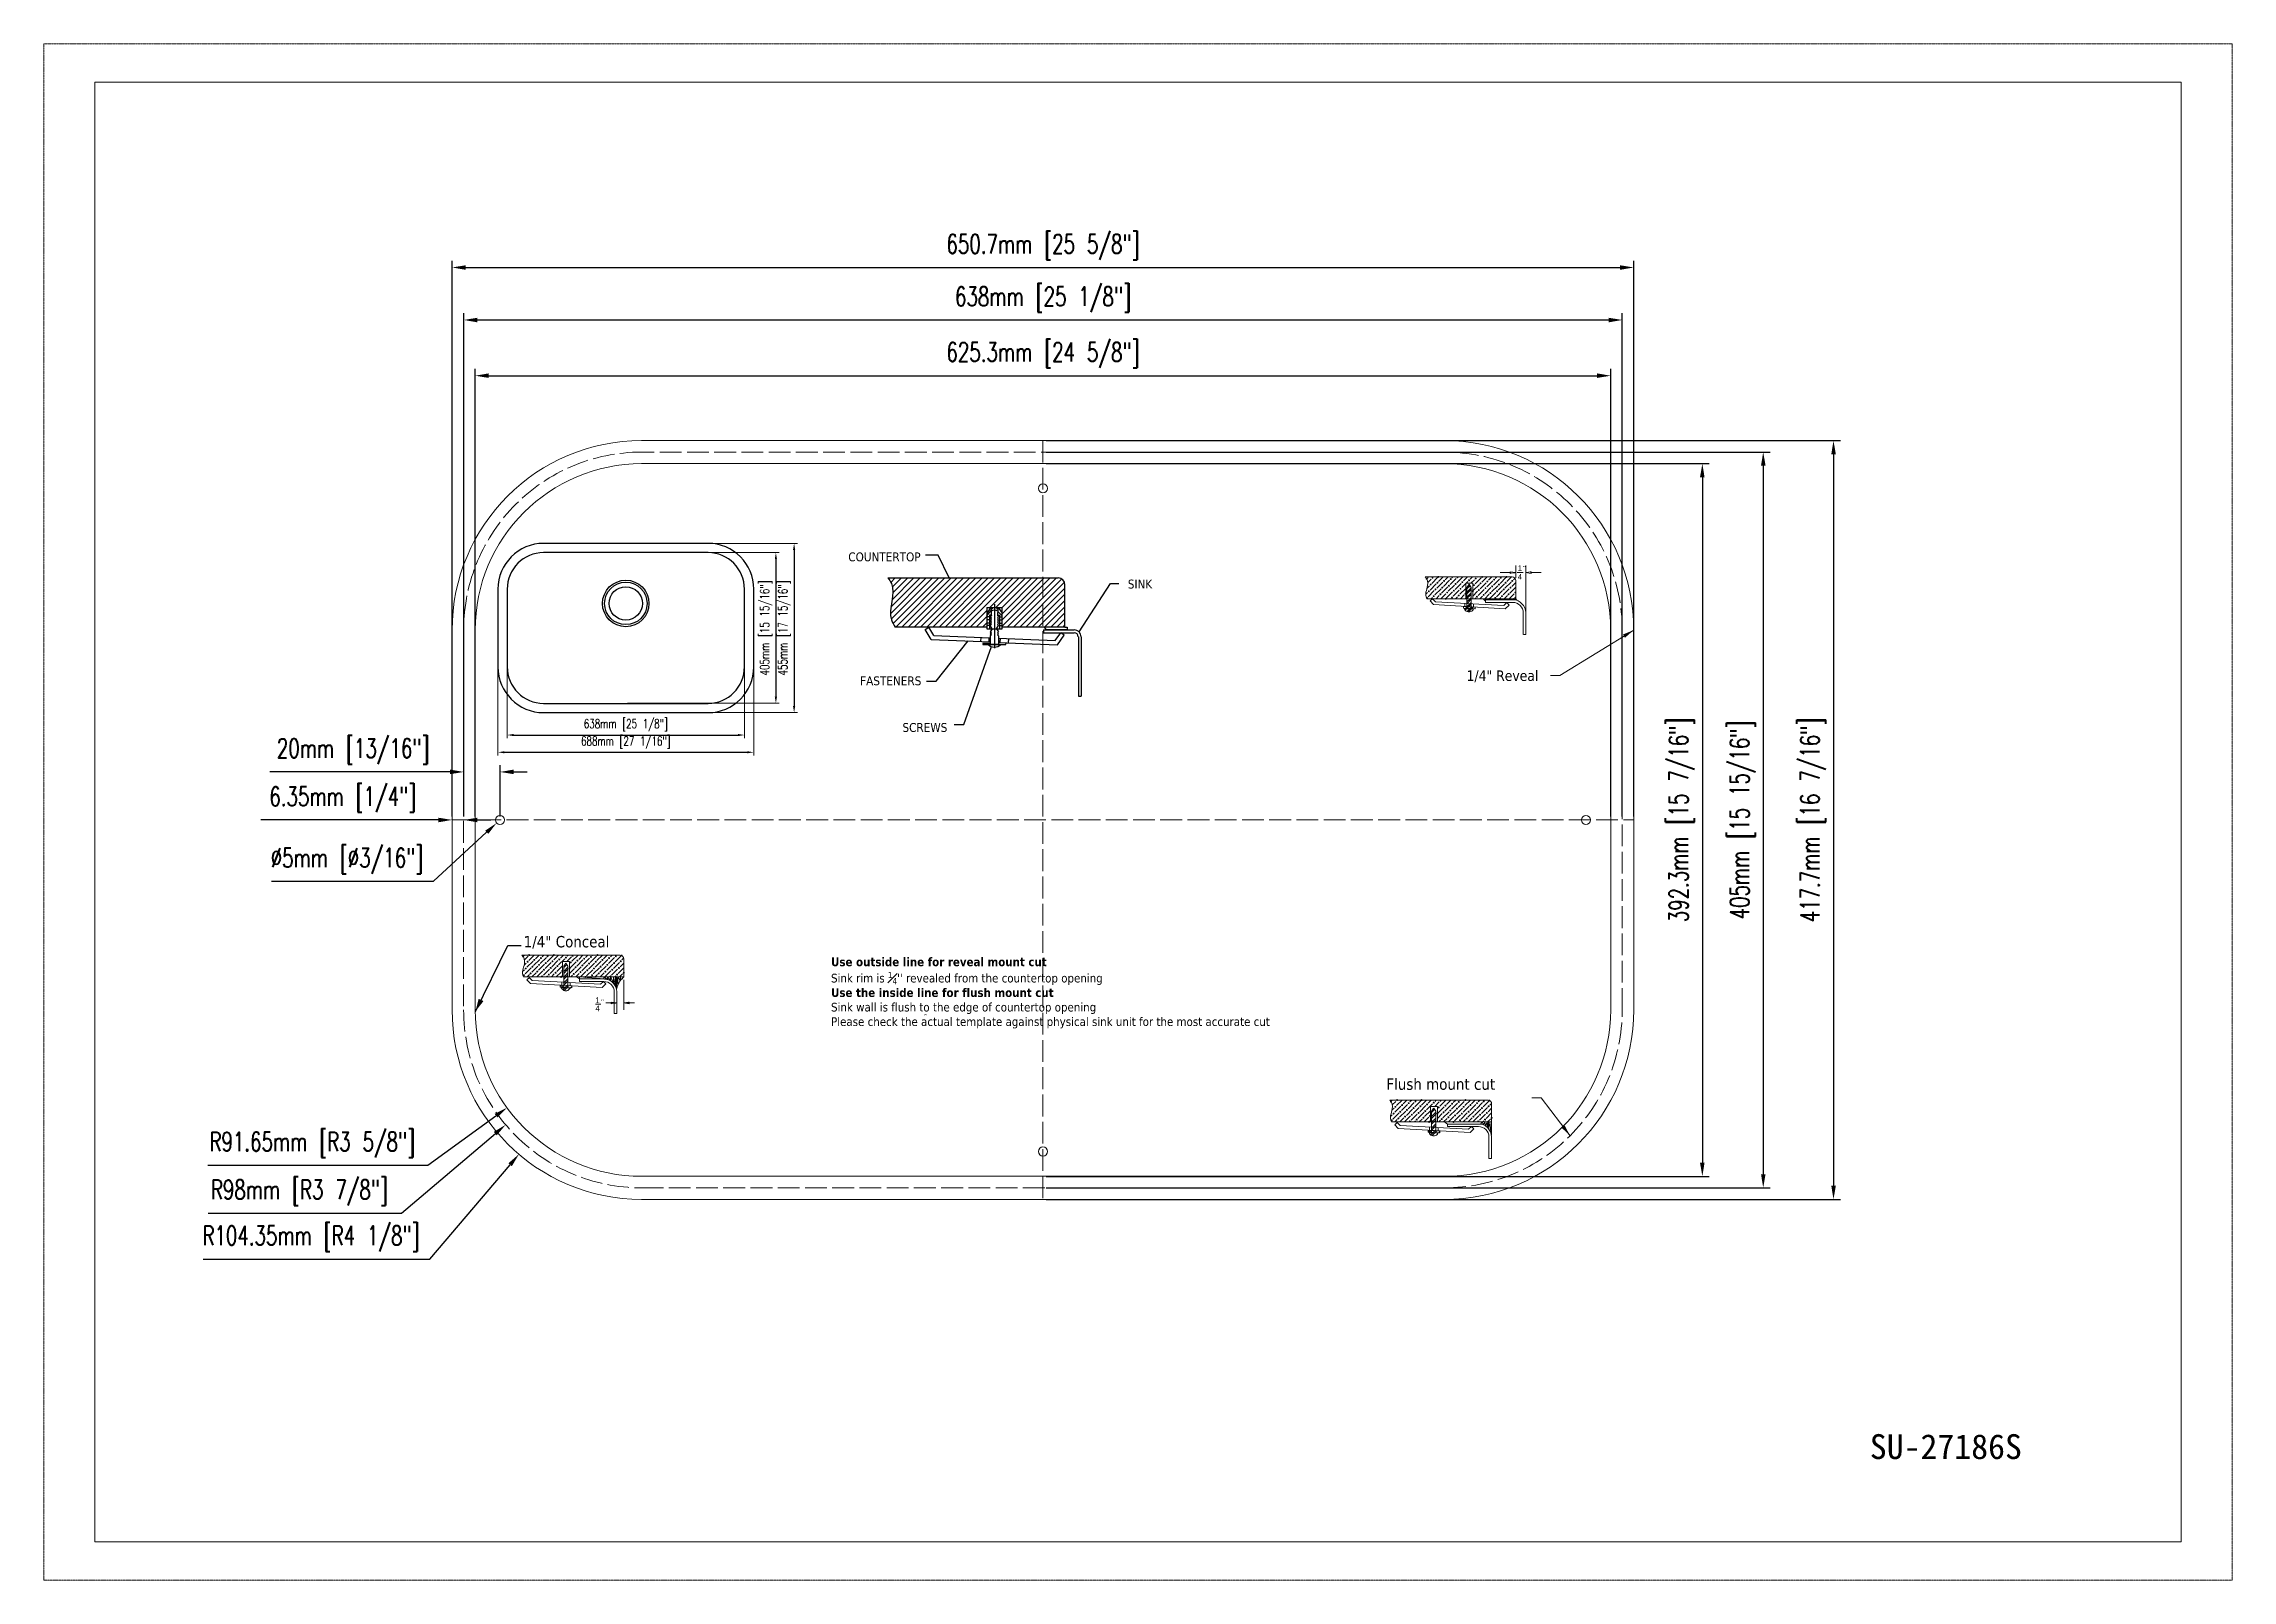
# Model space of a CAD drawing. Header units: millimetres. Extents: x 222 to 1427, y 261 to 1107.
import ezdxf

# ---------------------------------------------------------------- set-up
doc = ezdxf.new("R2010")
doc.units = ezdxf.units.MM
doc.linetypes.add('ACAD_ISO02W100', pattern=[15, 12, -3])
doc.linetypes.add('PHANTOM2', pattern=[1.25, 0.625, -0.125, 0.125, -0.125, 0.125, -0.125])
doc.layers.add('CONT', color=7, linetype='Continuous')
for name, color, linetype, lineweight in [('尺寸標注', 1, 'Continuous', 30), ('文字', 3, 'Continuous', 30), ('細實線', 1, 'Continuous', 13), ('虚线', 2, 'ACAD_ISO02W100', 30)]:
    doc.layers.add(name, color=color, linetype=linetype, lineweight=lineweight)
doc.layers.add('裝訂區域', color=6, linetype='PHANTOM2', lineweight=13, plot=False)
doc.styles.add('0', font='arial.ttf', dxfattribs={"height": 1})
doc.styles.add('DIM', font='txt.shx', dxfattribs={"width": 0.7, "bigfont": 'chineset.shx'})
doc.styles.get("Standard").update_dxf_attribs({"font": 'arial.ttf'})
doc.dimstyles.new('9.8', dxfattribs={"dimscale": 3.5, "dimtxt": 2.5, "dimasz": 1.8, "dimexe": 1.6, "dimexo": 0.625, "dimtad": 1, "dimdec": 1, "dimdsep": 46, "dimlunit": 6, "dimtxsty": 'DIM', "dimcen": 0, "dimclrd": 1, "dimclre": 1, "dimclrt": 3, "dimadec": 1, "dimazin": 1, "dimtfac": 1, "dimtdec": 1, "dimtmove": 0, "dimatfit": 3, "dimfxl": 1, "dimtolj": 1, "dimlwd": 13, "dimlwe": 13, "dimarcsym": 0})
doc.dimstyles.new('Copy of mm+in', dxfattribs={"dimscale": 7, "dimtxt": 3.5, "dimasz": 2.5, "dimexe": 1.25, "dimexo": 0.625, "dimgap": 2, "dimtad": 1, "dimtoh": 1, "dimdsep": 46, "dimtxsty": 'DIM', "dimcen": 0, "dimclrd": 1, "dimclre": 1, "dimclrt": 3, "dimadec": 0, "dimazin": 0, "dimtfac": 1, "dimtofl": 0, "dimtmove": 0, "dimatfit": 3, "dimfxl": 1, "dimlwd": -1, "dimarcsym": 0})
doc.dimstyles.new('DIMSTYLE_1', dxfattribs={"dimtxt": 9.5, "dimasz": 7, "dimexe": 0.18, "dimexo": 0.0625, "dimgap": 1, "dimtad": 1, "dimtoh": 1, "dimdsep": 46, "dimtxsty": 'Standard', "dimblk": '_FILLED', "dimcen": 0.09, "dimadec": 0, "dimazin": 0, "dimtp": 0.01, "dimtm": 0.01, "dimtfac": 1, "dimtofl": 0, "dimtmove": 0, "dimatfit": 3, "dimldrblk": '_FILLED', "dimfxl": 1, "dimtolj": 1, "dimarcsym": 0})
doc.dimstyles.new('mm+in', dxfattribs={"dimscale": 3, "dimtxt": 3.5, "dimasz": 2.5, "dimexe": 1.25, "dimexo": 0.625, "dimgap": 2, "dimtad": 1, "dimtoh": 1, "dimdsep": 46, "dimtxsty": 'DIM', "dimcen": 0, "dimclrd": 1, "dimclre": 1, "dimclrt": 3, "dimadec": 0, "dimazin": 0, "dimtfac": 1, "dimtofl": 0, "dimtmove": 0, "dimatfit": 3, "dimfxl": 1, "dimlwd": -1, "dimarcsym": 0})

msp = doc.modelspace()

# ---------------------------------------------------------------- texts
at = {"layer": '尺寸標注', "lineweight": 0, "style": '0'}
for s, p in [('1', (525.649, 578.93)), ('4', (525.658, 574.403))]:
    msp.add_text(s, height=3.236, dxfattribs=at).set_placement(p)
at = {"layer": '尺寸標注', "lineweight": 0, "style": '0', "width": 1.979076}
msp.add_text('"', height=1.635, dxfattribs=at).set_placement((528.781, 579.181))
at = {"layer": '尺寸標注', "lineweight": 0, "char_height": 6.26383, "attachment_point": 1}
for s, insert, width in [('{\\fTahoma|b0|i0|c163|p34; }', (486.946, 628.735), 78.33309), ('{\\fTahoma|b0|i0|c163|p34; }', (486.886, 619.339), 81.84391), ('{\\fTahoma|b0|i0|c163|p34;1/4" Conceal}', (486.213, 615.912), 73.45244)]:
    msp.add_mtext(s, dxfattribs=dict(at, insert=insert, width=width))
at = {"layer": '文字', "lineweight": 0}
for s, insert, char_height, width, attachment_point in [("\\A1;\\fTahoma|b1|i0|c0|p34;Use outside line for reveal mount cut\\fTahoma|b0|i0|c0|p34; \\PSink rim is {\\H0.7x;\\S1#4;}\\H1.00002x;'' revealed from the countertop opening\\P\\fTahoma|b1|i0|c0|p34;Use the inside line for flush mount cut \\P\\fTahoma|b0|i0|c0|p34;Sink wall is flush to the edge of countertop opening \\PPlease check the actual template against physical sink unit for the most accurate cut \\P\\fTahoma|b1|i0|c0|p34; ", (655.468, 604.069), 4.79232, 392.4052, 1), ('{\\fTahoma|b0|i0|c163|p34;^ }', (706.338, 573.04), 2.15654, 20.30567, 1), ('{\\fNSimSun|b0|i0|c0|p49; }', (978.949, 499.799), 5, 227.93134, 2), ('{\\fNSimSun|b0|i0|c134|p49;SU-27186S\\fEbrima|b0|i0|c134|p2;}', (1269.379, 341.669), 13.68045, 273.51761, 2)]:
    msp.add_mtext(s, dxfattribs=dict(at, insert=insert, char_height=char_height, width=width, attachment_point=attachment_point))
at = {"layer": '細實線', "lineweight": 0, "style": '0'}
for s, p in [('1', (1033.656, 816.962)), ('4', (1033.685, 812.167))]:
    msp.add_text(s, height=2.933, dxfattribs=at).set_placement(p)
at = {"layer": '細實線', "lineweight": 0, "style": '0', "width": 1.579121}
msp.add_text('"', height=1.858, dxfattribs=at).set_placement((1036.578, 817.754))
at = {"layer": '細實線', "lineweight": 0, "attachment_point": 1}
for s, insert, char_height, width in [('{\\fTahoma|b0|i0|c163|p34; }', (1006.053, 768.433), 5.78244, 59.60945), ('{\\fTahoma|b0|i0|c163|p34; }', (1006.053, 760.241), 5.78244, 52.93854), ('{\\fTahoma|b0|i0|c163|p34;1/4"\\fTahoma|b0|i0|c0|p34; \\fTahoma|b0|i0|c163|p34;Revea\\fTahoma|b0|i0|c0|p34;l}', (1005.443, 762.09), 5.782436, 70.32763), ('{\\fTahoma|b0|i0|c0|p34; }', (964.508, 548.108), 6.27145, 97.62511), ('{\\fTahoma|b0|i0|c0|p34;Flush mount cut}', (961.272, 537.5), 6.27145, 92.81489), ('{\\fTahoma|b0|i0|c0|p34; }', (964.508, 539.397), 6.27145, 111.6549)]:
    msp.add_mtext(s, dxfattribs=dict(at, insert=insert, char_height=char_height, width=width))

# ---------------------------------------------------------------- blocks, each defined once
blk = doc.blocks.new('*D20')
at = {"color": 1, "lineweight": -2}
for p, q in [((774, 875.9), (1139, 875.9)), ((774, 483.6), (1139, 483.6))]:
    blk.add_line(p, q, dxfattribs=at)
at = {"color": 1}
blk.add_line((1135.3, 868.4), (1135.3, 491.1), dxfattribs=at)
for points in [[(1136.5, 868.4), (1134, 868.4), (1135.3, 875.9)], [(1134, 491.1), (1136.5, 491.1), (1135.3, 483.6)]]:
    blk.add_solid(points, dxfattribs=at)
at = {"layer": 'Defpoints', "color": 0}
for p in [(772.2, 875.9), (772.2, 483.6), (1135.3, 483.6)]:
    blk.add_point(p, dxfattribs=at)
at = {"color": 3, "lineweight": 0, "insert": (1124, 679.8), "char_height": 10.5, "attachment_point": 5, "rotation": 90, "style": 'DIM'}
blk.add_mtext('392.3mm [15 7/16"]', dxfattribs=at)
blk = doc.blocks.new('*D21')
at = {"color": 1, "lineweight": -2}
for p, q in [((774, 882.3), (1172.6, 882.3)), ((774, 477.3), (1172.6, 477.3))]:
    blk.add_line(p, q, dxfattribs=at)
at = {"color": 1}
blk.add_line((1168.8, 874.8), (1168.8, 484.8), dxfattribs=at)
for points in [[(1170.1, 874.8), (1167.6, 874.8), (1168.8, 882.3)], [(1167.6, 484.8), (1170.1, 484.8), (1168.8, 477.3)]]:
    blk.add_solid(points, dxfattribs=at)
at = {"layer": 'Defpoints', "color": 0}
for p in [(772.2, 882.3), (772.2, 477.3), (1168.8, 477.3)]:
    blk.add_point(p, dxfattribs=at)
at = {"color": 3, "lineweight": 0, "insert": (1157.6, 679.8), "char_height": 10.5, "attachment_point": 5, "rotation": 90, "style": 'DIM'}
blk.add_mtext('405mm [15 15/16"]', dxfattribs=at)
blk = doc.blocks.new('*D22')
at = {"color": 1, "lineweight": -2}
for p, q in [((774, 888.6), (1211.3, 888.6)), ((774, 470.9), (1211.3, 470.9))]:
    blk.add_line(p, q, dxfattribs=at)
at = {"color": 1}
blk.add_line((1207.5, 881.1), (1207.5, 478.4), dxfattribs=at)
for points in [[(1208.8, 881.1), (1206.3, 881.1), (1207.5, 888.6)], [(1206.3, 478.4), (1208.8, 478.4), (1207.5, 470.9)]]:
    blk.add_solid(points, dxfattribs=at)
at = {"layer": 'Defpoints', "color": 0}
for p in [(772.2, 888.6), (772.2, 470.9), (1207.5, 470.9)]:
    blk.add_point(p, dxfattribs=at)
at = {"color": 3, "lineweight": 0, "insert": (1196.3, 679.8), "char_height": 10.5, "attachment_point": 5, "rotation": 90, "style": 'DIM'}
blk.add_mtext('417.7mm [16 7/16"]', dxfattribs=at)
blk = doc.blocks.new('*D23')
at = {"color": 1, "lineweight": -2}
for p, q in [((459.5, 681.6), (459.5, 928.1)), ((1084.8, 681.6), (1084.8, 928.1))]:
    blk.add_line(p, q, dxfattribs=at)
at = {"color": 1}
blk.add_line((467, 924.3), (1077.3, 924.3), dxfattribs=at)
for points in [[(467, 925.6), (467, 923.1), (459.5, 924.3)], [(1077.3, 923.1), (1077.3, 925.6), (1084.8, 924.3)]]:
    blk.add_solid(points, dxfattribs=at)
at = {"layer": 'Defpoints', "color": 0}
for p in [(1084.8, 924.3), (459.5, 679.8), (1084.8, 679.8)]:
    blk.add_point(p, dxfattribs=at)
at = {"color": 3, "lineweight": 0, "insert": (772.2, 935.6), "char_height": 10.5, "attachment_point": 5, "style": 'DIM'}
blk.add_mtext('625.3mm [24 5/8"]', dxfattribs=at)
blk = doc.blocks.new('*D24')
at = {"color": 1, "lineweight": -2}
for p, q in [((453.2, 681.6), (453.2, 958.7)), ((1091.2, 681.6), (1091.2, 958.7))]:
    blk.add_line(p, q, dxfattribs=at)
at = {"color": 1}
blk.add_line((460.7, 955), (1083.7, 955), dxfattribs=at)
for points in [[(460.7, 956.2), (460.7, 953.7), (453.2, 955)], [(1083.7, 953.7), (1083.7, 956.2), (1091.2, 955)]]:
    blk.add_solid(points, dxfattribs=at)
at = {"layer": 'Defpoints', "color": 0}
for p in [(1091.2, 955), (453.2, 679.8), (1091.2, 679.8)]:
    blk.add_point(p, dxfattribs=at)
at = {"color": 3, "lineweight": 0, "insert": (772.2, 966.2), "char_height": 10.5, "attachment_point": 5, "style": 'DIM'}
blk.add_mtext('638mm [25 1/8"]', dxfattribs=at)
blk = doc.blocks.new('*D25')
at = {"color": 1, "lineweight": -2}
for p, q in [((446.8, 681.6), (446.8, 987.6)), ((1097.5, 681.6), (1097.5, 987.6))]:
    blk.add_line(p, q, dxfattribs=at)
at = {"color": 1}
blk.add_line((454.3, 983.9), (1090, 983.9), dxfattribs=at)
for points in [[(454.3, 985.1), (454.3, 982.6), (446.8, 983.9)], [(1090, 982.6), (1090, 985.1), (1097.5, 983.9)]]:
    blk.add_solid(points, dxfattribs=at)
at = {"layer": 'Defpoints', "color": 0}
for p in [(1097.5, 983.9), (446.8, 679.8), (1097.5, 679.8)]:
    blk.add_point(p, dxfattribs=at)
at = {"color": 3, "lineweight": 0, "insert": (772.2, 995.1), "char_height": 10.5, "attachment_point": 5, "style": 'DIM'}
blk.add_mtext('650.7mm [25 5/8"]', dxfattribs=at)
blk = doc.blocks.new('*D26')
at = {"color": 1}
for p, q in [((439.3, 679.8), (341.4, 679.8)), ((460.7, 679.8), (468.2, 679.8))]:
    blk.add_line(p, q, dxfattribs=at)
at = {"color": 1, "lineweight": -2}
for p, q in [((446.8, 681.6), (446.8, 683.5)), ((453.2, 681.6), (453.2, 683.5))]:
    blk.add_line(p, q, dxfattribs=at)
at = {"color": 1}
for points in [[(439.3, 678.5), (439.3, 681), (446.8, 679.8)], [(460.7, 681), (460.7, 678.5), (453.2, 679.8)]]:
    blk.add_solid(points, dxfattribs=at)
at = {"layer": 'Defpoints', "color": 0}
for p in [(446.8, 679.8), (446.8, 679.8), (453.2, 679.8)]:
    blk.add_point(p, dxfattribs=at)
at = {"color": 3, "lineweight": 0, "insert": (386.6, 691), "char_height": 10.5, "attachment_point": 5, "style": 'DIM'}
blk.add_mtext('6.35mm [1/4"]', dxfattribs=at)
blk = doc.blocks.new('*D27')
at = {"color": 1}
for p, q in [((445.7, 706.2), (346.5, 706.2)), ((480.7, 706.2), (488.2, 706.2))]:
    blk.add_line(p, q, dxfattribs=at)
at = {"color": 1, "lineweight": -2}
for p, q in [((453.2, 681.6), (453.2, 710)), ((473.2, 681.6), (473.2, 710))]:
    blk.add_line(p, q, dxfattribs=at)
at = {"color": 1}
for points in [[(445.7, 705), (445.7, 707.5), (453.2, 706.2)], [(480.7, 707.5), (480.7, 705), (473.2, 706.2)]]:
    blk.add_solid(points, dxfattribs=at)
at = {"layer": 'Defpoints', "color": 0}
for p in [(453.2, 706.2), (453.2, 679.8), (473.2, 679.8)]:
    blk.add_point(p, dxfattribs=at)
at = {"color": 3, "lineweight": 0, "insert": (392.3, 717.5), "char_height": 10.5, "attachment_point": 5, "style": 'DIM'}
blk.add_mtext('20mm [13/16"]', dxfattribs=at)
blk = doc.blocks.new('efw')
at = {"layer": 'CONT', "lineweight": 25}
h = blk.add_hatch(dxfattribs=at)
h.set_pattern_fill('ANSI31', color=256, scale=0.808315, style=0)
h.set_pattern_definition([(45, (-2535.7435, -4394.8292), (-1.814719, 1.814719), [])])
edge = h.paths.add_edge_path()
edge.add_arc((-1986.4, -4346.4), 4.04, 0, 90)
edge.add_line((-1986.4, -4342.4), (-2086.1, -4342.4))
edge.add_spline(control_points=[(-2086.1, -4342.4), (-2085.3, -4343.4), (-2080.2, -4350.3), (-2087.3, -4362.3), (-2082.6, -4369.8), (-2081.7, -4371.2)], knot_values=[0, 0, 0, 0, 4.788302, 31.211075, 37.135874, 37.135874, 37.135874, 37.135874], degree=3, periodic=0)
edge.add_line((-2081.7, -4371.2), (-2028.1, -4371.2))
edge.add_line((-2028.1, -4371.2), (-2028.1, -4359.7))
edge.add_line((-2028.1, -4359.7), (-2019.2, -4359.7))
edge.add_line((-2019.2, -4359.7), (-2019.2, -4371.2))
edge.add_line((-2019.2, -4371.2), (-1982.4, -4371.2))
edge.add_line((-1982.4, -4371.2), (-1982.4, -4346.4))
at = {"lineweight": 25}
for p, q in [((-2064.2, -4372.5), (-2062.1, -4371.2)), ((-2031.7, -4377.2), (-2031.8, -4379.7)), ((-2026.9, -4377.4), (-2027, -4379.9)), ((-2020.4, -4377.7), (-2020.5, -4380.1)), ((-2015.5, -4377.9), (-2015.6, -4380.3)), ((-1982.8, -4375.9), (-1984.8, -4374.5))]:
    blk.add_line(p, q, dxfattribs=at)
at = {"layer": 'CONT', "lineweight": 25}
for p, q in [((-2056.5, -4329), (-2064, -4329)), ((-2050.2, -4342.4), (-2056.5, -4329)), ((-2086.1, -4342.4), (-1986.4, -4342.4)), ((-1982.4, -4371.2), (-1982.4, -4346.4)), ((-1974.1, -4374), (-1955.7, -4345.7)), ((-1955.7, -4345.7), (-1950.9, -4345.7)), ((-2028.1, -4359.7), (-2019.2, -4359.7)), ((-2025.8, -4359.7), (-2028.1, -4363)), ((-2028.1, -4359.7), (-2028.1, -4372.1)), ((-2028.1, -4364.6), (-2025.6, -4361.5)), ((-2026.6, -4365.1), (-2028.1, -4365.1)), ((-2026.6, -4366.9), (-2028.1, -4366.9)), ((-2025.4, -4364.2), (-2026.6, -4364.2)), ((-2026.6, -4364.2), (-2026.6, -4372.1)), ((-2025.4, -4364.4), (-2026.1, -4365.1)), ((-2025.4, -4365.7), (-2026.1, -4365.1)), ((-2025.4, -4365.7), (-2026.1, -4366.4)), ((-2025.4, -4367), (-2026.1, -4366.4)), ((-2025.4, -4367), (-2026.1, -4367.7)), ((-2025.4, -4368.3), (-2026.1, -4367.7)), ((-2025, -4360.5), (-2025.6, -4360.5)), ((-2025, -4359.7), (-2025, -4360.5)), ((-2023.7, -4357.7), (-2023.7, -4383.6)), ((-2022.3, -4359.7), (-2022.3, -4360.5)), ((-2022.3, -4360.5), (-2021.7, -4360.5)), ((-2021.9, -4364.2), (-2020.7, -4364.2)), ((-2021.9, -4364.4), (-2021.3, -4365.1)), ((-2021.9, -4365.7), (-2021.3, -4365.1)), ((-2021.9, -4365.7), (-2021.3, -4366.4)), ((-2021.9, -4367), (-2021.3, -4366.4)), ((-2021.9, -4367), (-2021.3, -4367.7)), ((-2021.9, -4368.3), (-2021.3, -4367.7)), ((-2019.2, -4364.6), (-2021.7, -4362)), ((-2021.5, -4359.7), (-2019.2, -4363)), ((-2020.7, -4364.2), (-2020.7, -4372.1)), ((-2020.7, -4365.1), (-2019.2, -4365.1)), ((-2020.7, -4366.9), (-2019.2, -4366.9)), ((-2019.2, -4372.1), (-2019.2, -4359.7)), ((-2028.1, -4371.2), (-2081.7, -4371.2)), ((-2060.6, -4378.4), (-2064.2, -4372.5)), ((-2059.2, -4376.1), (-2062.1, -4371.2)), ((-2060.6, -4378.4), (-2026.1, -4379.9)), ((-2059.2, -4376.1), (-2026.1, -4377.5)), ((-2057.8, -4402.9), (-2039.1, -4379.3)), ((-2026.1, -4380.7), (-2030.5, -4380.7)), ((-2030.5, -4380.7), (-2030.5, -4381.3)), ((-2026.6, -4368.9), (-2028.1, -4368.9)), ((-2026.6, -4370.3), (-2028.1, -4370.3)), ((-2028.1, -4372.1), (-2019.2, -4372.1)), ((-2025.4, -4368.3), (-2026.1, -4369)), ((-2025.4, -4369.6), (-2026.1, -4369)), ((-2025.4, -4369.6), (-2026.1, -4370.3)), ((-2024.9, -4372.1), (-2026.1, -4370.3)), ((-2024.9, -4372.1), (-2026.1, -4373.9)), ((-2025.4, -4374.5), (-2026.1, -4373.9)), ((-2025.4, -4374.5), (-2026.1, -4375.2)), ((-2025.4, -4375.8), (-2026.1, -4375.2)), ((-2025.4, -4375.8), (-2026.1, -4376.3)), ((-2026.1, -4376.3), (-2026.1, -4381.1)), ((-2022.4, -4372.1), (-2021.2, -4370.3)), ((-2022.4, -4372.1), (-2021.2, -4373.9)), ((-2021.9, -4368.3), (-2021.3, -4369)), ((-2021.9, -4369.6), (-2021.3, -4369)), ((-2021.9, -4369.6), (-2021.2, -4370.3)), ((-2021.9, -4374.5), (-2021.2, -4373.9)), ((-2021.9, -4374.5), (-2021.3, -4375.2)), ((-2021.9, -4375.8), (-2021.3, -4375.2)), ((-2021.9, -4375.8), (-2021.2, -4376.3)), ((-2021.2, -4376.3), (-2021.2, -4381.1)), ((-2021.2, -4377.7), (-1988.1, -4379.1)), ((-2021.2, -4380.1), (-1986.8, -4381.5)), ((-2020.7, -4368.9), (-2019.2, -4368.9)), ((-2020.7, -4370.3), (-2019.2, -4370.3)), ((-1982.4, -4371.2), (-2019.2, -4371.2)), ((-2016.9, -4381.3), (-2016.8, -4380.3)), ((-1995, -4372.8), (-1977, -4372.8)), ((-1995, -4372.8), (-1995, -4374.5)), ((-1995, -4374.5), (-1977, -4374.5)), ((-1993.2, -4372.8), (-1994.3, -4371.2)), ((-1981.1, -4372.8), (-1993.2, -4372.8)), ((-1988.1, -4379.1), (-1984.8, -4374.5)), ((-1986.8, -4381.5), (-1982.8, -4375.9)), ((-1982.4, -4371.2), (-1981.1, -4371.2)), ((-1981.1, -4371.2), (-1981.1, -4372.8)), ((-1974.5, -4376.9), (-1974.5, -4411.6)), ((-1972.9, -4376.9), (-1972.9, -4411.6)), ((-2041.6, -4428.1), (-2025.4, -4382.6)), ((-2030.5, -4381.3), (-2016.9, -4381.3)), ((-2026.1, -4381.1), (-2021.2, -4381.1)), ((-2063.5, -4402.9), (-2057.8, -4402.9)), ((-1974.5, -4411.6), (-1972.9, -4411.6)), ((-2047.2, -4428.1), (-2041.6, -4428.1))]:
    blk.add_line(p, q, dxfattribs=at)
for centre, radius, start, end in [((-1986.4, -4346.4), 4.04, 0, 90), ((-2023.7, -4364.3), 3.09, 50.677, 129.323), ((-1977, -4376.9), 4.04, 0, 90), ((-1977, -4376.9), 2.42, 0, 90), ((-2023.7, -4377.7), 5.2, 224.4662, 315.5338)]:
    blk.add_arc(centre, radius, start, end, dxfattribs=at)
for points, knots in [([(-2086.1, -4342.4), (-2085.3, -4343.4), (-2080.2, -4350.3), (-2087.3, -4362.3), (-2082.6, -4369.8), (-2081.7, -4371.2)], [0, 0, 0, 0, 3.870458, 25.228387, 30.017492, 30.017492, 30.017492, 30.017492]), ([(-2025.6, -4360.5), (-2025.6, -4361.3), (-2025.6, -4362.7), (-2025.5, -4364), (-2025.4, -4364.4)], [0.304732, 0.304732, 0.304732, 0.304732, 3.312565, 5.150382, 5.150382, 5.150382, 5.150382]), ([(-2021.7, -4360.5), (-2021.7, -4361.3), (-2021.7, -4362.7), (-2021.9, -4364), (-2021.9, -4364.4)], [0.304732, 0.304732, 0.304732, 0.304732, 3.312565, 5.150382, 5.150382, 5.150382, 5.150382])]:
    blk.add_open_spline(points, degree=3, knots=knots, dxfattribs=at)
at = {"layer": 'CONT', "char_height": 5.198, "width": 14.864, "attachment_point": 1}
for s, insert in [('{\\fTahoma|b0|i0|c0|p34;COUNTERTOP\\P }', (-2109.2, -4327.5)), ('{\\fTahoma|b0|i0|c0|p34;SINK\\P }', (-1945.6, -4343.4)), ('{\\fTahoma|b0|i0|c0|p34;FASTENERS\\P }', (-2102.3, -4400)), ('{\\fTahoma|b0|i0|c0|p34;SCREWS\\P }', (-2077.5, -4427.3))]:
    blk.add_mtext(s, dxfattribs=dict(at, insert=insert))
blk = doc.blocks.new('_FILLED')
at = {"color": 0, "linetype": 'ByBlock'}
blk.add_solid([(0, 0), (-1, 0.21), (-1, -0.21)], dxfattribs=at)
blk = doc.blocks.new('*D13')
at = {"color": 1, "lineweight": -2}
for p, q in [((1164.2, 282.1), (1164.2, -9.9)), ((1802.2, 282.1), (1802.2, -9.9))]:
    blk.add_line(p, q, dxfattribs=at)
at = {"color": 1}
blk.add_line((1181.7, -1.2), (1784.7, -1.2), dxfattribs=at)
for points in [[(1181.7, 1.7), (1181.7, -4.1), (1164.2, -1.2)], [(1784.7, -4.1), (1784.7, 1.7), (1802.2, -1.2)]]:
    blk.add_solid(points, dxfattribs=at)
at = {"layer": 'Defpoints', "color": 0}
for p in [(1164.2, 286.5), (1802.2, 286.5), (1802.2, -1.2)]:
    blk.add_point(p, dxfattribs=at)
at = {"color": 3, "lineweight": 0, "insert": (1483.2, 25.1), "char_height": 24.5, "attachment_point": 5, "style": 'DIM'}
blk.add_mtext('638mm [25 1/8"]', dxfattribs=at)
blk = doc.blocks.new('*D14')
at = {"color": 1, "lineweight": -2}
for p, q in [((1139.2, 282.1), (1139.2, -56.3)), ((1827.2, 282.1), (1827.2, -56.3))]:
    blk.add_line(p, q, dxfattribs=at)
at = {"color": 1}
blk.add_line((1156.7, -47.6), (1809.7, -47.6), dxfattribs=at)
for points in [[(1156.7, -44.7), (1156.7, -50.5), (1139.2, -47.6)], [(1809.7, -50.5), (1809.7, -44.7), (1827.2, -47.6)]]:
    blk.add_solid(points, dxfattribs=at)
at = {"layer": 'Defpoints', "color": 0}
for p in [(1139.2, 286.5), (1827.2, 286.5), (1827.2, -47.6)]:
    blk.add_point(p, dxfattribs=at)
at = {"color": 3, "lineweight": 0, "insert": (1483.2, -21.3), "char_height": 24.5, "attachment_point": 5, "style": 'DIM'}
blk.add_mtext('688mm [27 1/16"]', dxfattribs=at)
blk = doc.blocks.new('*D15')
at = {"color": 1, "lineweight": -2}
for p, q in [((1487.6, 514), (1944.3, 514)), ((1487.6, 59), (1944.3, 59))]:
    blk.add_line(p, q, dxfattribs=at)
at = {"color": 1}
blk.add_line((1935.6, 496.5), (1935.6, 76.5), dxfattribs=at)
for points in [[(1938.5, 496.5), (1932.7, 496.5), (1935.6, 514)], [(1932.7, 76.5), (1938.5, 76.5), (1935.6, 59)]]:
    blk.add_solid(points, dxfattribs=at)
at = {"layer": 'Defpoints', "color": 0}
for p in [(1483.2, 514), (1483.2, 59), (1935.6, 59)]:
    blk.add_point(p, dxfattribs=at)
at = {"color": 3, "lineweight": 0, "insert": (1909.3, 286.5), "char_height": 24.5, "attachment_point": 5, "rotation": 90, "style": 'DIM'}
blk.add_mtext('455mm [17 15/16"]', dxfattribs=at)
blk = doc.blocks.new('*D16')
at = {"color": 1, "lineweight": -2}
for p, q in [((1487.6, 489), (1895.3, 489)), ((1487.6, 84), (1895.3, 84))]:
    blk.add_line(p, q, dxfattribs=at)
at = {"color": 1}
blk.add_line((1886.6, 471.5), (1886.6, 101.5), dxfattribs=at)
for points in [[(1889.5, 471.5), (1883.7, 471.5), (1886.6, 489)], [(1883.7, 101.5), (1889.5, 101.5), (1886.6, 84)]]:
    blk.add_solid(points, dxfattribs=at)
at = {"layer": 'Defpoints', "color": 0}
for p in [(1483.2, 489), (1483.2, 84), (1886.6, 84)]:
    blk.add_point(p, dxfattribs=at)
at = {"color": 3, "lineweight": 0, "insert": (1860.3, 286.5), "char_height": 24.5, "attachment_point": 5, "rotation": 90, "style": 'DIM'}
blk.add_mtext('405mm [15 15/16"]', dxfattribs=at)
blk = doc.blocks.new('*D28')
at = {"color": 1}
for p, q in [((436.6, 646), (465.8, 673)), ((347.3, 646), (436.6, 646))]:
    blk.add_line(p, q, dxfattribs=at)
blk.add_solid([(466.7, 672.1), (465, 673.9), (471.3, 678.1)], dxfattribs=at)
at = {"layer": 'Defpoints', "color": 0}
for p in [(471.3, 678.1), (475, 681.5)]:
    blk.add_point(p, dxfattribs=at)
at = {"color": 3, "lineweight": 0, "insert": (388.9, 657.2), "char_height": 10.5, "attachment_point": 5, "style": 'DIM'}
blk.add_mtext('∅5mm [∅3/16"]', dxfattribs=at)
blk = doc.blocks.new('*D29')
at = {"color": 1}
for p, q in [((433.4, 489.7), (470.9, 517)), ((312.2, 489.7), (433.4, 489.7))]:
    blk.add_line(p, q, dxfattribs=at)
blk.add_solid([(471.7, 516), (470.2, 518), (477, 521.4)], dxfattribs=at)
at = {"layer": 'Defpoints', "color": 0}
for p in [(551.2, 575.3), (477, 521.4)]:
    blk.add_point(p, dxfattribs=at)
at = {"color": 3, "lineweight": 0, "insert": (369.8, 501), "char_height": 10.5, "attachment_point": 5, "style": 'DIM'}
blk.add_mtext('R91.65mm [R3 5/8"]', dxfattribs=at)
blk = doc.blocks.new('*D30')
at = {"color": 1}
for p, q in [((418.9, 463.3), (470.6, 507.1)), ((312.4, 463.3), (418.9, 463.3))]:
    blk.add_line(p, q, dxfattribs=at)
blk.add_solid([(471.4, 506.2), (469.8, 508.1), (476.3, 512)], dxfattribs=at)
at = {"layer": 'Defpoints', "color": 0}
for p in [(551.2, 575.3), (476.3, 512)]:
    blk.add_point(p, dxfattribs=at)
at = {"color": 3, "lineweight": 0, "insert": (362.7, 474.6), "char_height": 10.5, "attachment_point": 5, "style": 'DIM'}
blk.add_mtext('R98mm [R3 7/8"]', dxfattribs=at)
blk = doc.blocks.new('*D31')
at = {"color": 1}
for p, q in [((434.5, 438), (478.7, 490)), ((309.7, 438), (434.5, 438))]:
    blk.add_line(p, q, dxfattribs=at)
blk.add_solid([(479.7, 489.2), (477.8, 490.8), (483.6, 495.8)], dxfattribs=at)
at = {"layer": 'Defpoints', "color": 0}
for p in [(551.2, 575.3), (483.6, 495.8)]:
    blk.add_point(p, dxfattribs=at)
at = {"color": 3, "lineweight": 0, "insert": (369.1, 449.3), "char_height": 10.5, "attachment_point": 5, "style": 'DIM'}
blk.add_mtext('R104.35mm [R4 1/8"]', dxfattribs=at)
blk = doc.blocks.new('VDL')
for points in [[(1262.188, 58.962), (1704.188, 58.962, 0.41421356), (1827.188, 181.962), (1827.188, 390.962, 0.41421356), (1704.188, 513.962), (1262.188, 513.962, 0.41421356), (1139.188, 390.962), (1139.188, 181.962, 0.41421356)], [(1262.188, 83.962), (1704.188, 83.962, 0.41421356), (1802.188, 181.962), (1802.188, 390.962, 0.41421356), (1704.188, 488.962), (1262.188, 488.962, 0.41421356), (1164.188, 390.962), (1164.188, 181.962, 0.41421356)]]:
    blk.add_lwpolyline(points, format="xyb", close=True)
for centre, radius in [((1482.917, 352.462), 62.5), ((1483.139, 352.462), 57), ((1483.015, 352.462), 45)]:
    blk.add_circle(centre, radius)
at = {"lineweight": 0}
for base, p1, p2, picture, middle in [((1935.591, 58.962), (1483.188, 513.962), (1483.188, 58.962), '*D15', (1909.341, 286.462)), ((1886.585, 83.962), (1483.188, 488.962), (1483.188, 83.962), '*D16', (1860.335, 286.462))]:
    dim = blk.add_linear_dim(base=base, p1=p1, p2=p2, angle=90, dimstyle='Copy of mm+in', override={"dimpost": 'mm'}, dxfattribs=at)
    dim.commit()
    dim.dimension.update_dxf_attribs({"geometry": picture, "text_midpoint": middle})
for base, p1, p2, picture, middle in [((1827.188, -47.594), (1139.188, 286.462), (1827.188, 286.462), '*D14', (1483.188, -21.344)), ((1802.188, -1.167), (1164.188, 286.462), (1802.188, 286.462), '*D13', (1483.188, 25.083))]:
    dim = blk.add_linear_dim(base=base, p1=p1, p2=p2, dimstyle='Copy of mm+in', override={"dimpost": 'mm'}, dxfattribs=at)
    dim.commit()
    dim.dimension.update_dxf_attribs({"geometry": picture, "text_midpoint": middle})

# ---------------------------------------------------------------- dimensions: what is measured, and where the dimension line sits
at = {"lineweight": 0}
for base, p1, p2, picture, middle in [((1097.501, 983.856), (446.801, 679.77), (1097.501, 679.77), '*D25', (772.151, 995.106)), ((1091.151, 954.978), (453.151, 679.77), (1091.151, 679.77), '*D24', (772.151, 966.228)), ((1084.801, 924.306), (459.501, 679.77), (1084.801, 679.77), '*D23', (772.151, 935.556)), ((453.151, 706.211), (473.151, 679.77), (453.151, 679.77), '*D27', (392.339, 717.461)), ((446.801, 679.77), (453.151, 679.77), (446.801, 679.77), '*D26', (386.601, 691.02))]:
    dim = msp.add_linear_dim(base=base, p1=p1, p2=p2, dimstyle='mm+in', override={"dimpost": 'mm'}, dxfattribs=at)
    dim.commit()
    dim.dimension.update_dxf_attribs({"geometry": picture, "text_midpoint": middle})
for base, p1, p2, picture, middle in [((1207.51, 470.92), (772.151, 888.62), (772.151, 470.92), '*D22', (1196.26, 679.77)), ((1168.821, 477.27), (772.151, 882.27), (772.151, 477.27), '*D21', (1157.571, 679.77)), ((1135.27, 483.62), (772.151, 875.92), (772.151, 483.62), '*D20', (1124.02, 679.77))]:
    dim = msp.add_linear_dim(base=base, p1=p1, p2=p2, angle=90, dimstyle='mm+in', override={"dimpost": 'mm'}, dxfattribs=at)
    dim.commit()
    dim.dimension.update_dxf_attribs({"geometry": picture, "text_midpoint": middle})
dim = msp.add_diameter_dim_2p(p1=(474.988, 681.467), p2=(471.315, 678.074), dimstyle='mm+in', override={"dimpost": 'mm'}, dxfattribs=at)
dim.commit()
dim.dimension.update_dxf_attribs({"geometry": '*D28', "text_midpoint": (388.902, 645.972), "dimtype": 163})
for mpoint, picture, middle in [((483.577, 495.755), '*D31', (369.099, 438.019)), ((477, 521.407), '*D29', (369.821, 489.734)), ((476.349, 511.957), '*D30', (362.661, 463.318))]:
    dim = msp.add_radius_dim(center=(551.151, 575.27), mpoint=mpoint, dimstyle='mm+in', override={"dimpost": 'mm'}, dxfattribs=at)
    dim.commit()
    dim.dimension.update_dxf_attribs({"geometry": picture, "text_midpoint": middle, "dimtype": 164})

# ---------------------------------------------------------------- hatches: boundary and pattern name
at = {"layer": '細實線', "lineweight": 0}
h = msp.add_hatch(color=256, dxfattribs=at)
edge = h.paths.add_edge_path()
edge.add_spline(control_points=[(1015.902, 800.205), (1015.903, 800.204), (1015.904, 800.204), (1015.904, 800.204), (1015.904, 800.204), (1015.904, 801.51), (1015.904, 801.559)], knot_values=[0.50948237, 0.50948237, 0.50948237, 0.50948237, 0.51420921, 0.51420921, 0.51420921, 1.00472684, 1.00472684, 1.00472684, 1.00472684], degree=3, periodic=0)
edge.add_spline(control_points=[(1015.904, 801.559), (1015.453, 801.559), (1014.998, 801.559), (1014.54, 801.559)], knot_values=[0.58970233, 0.58970233, 0.58970233, 0.58970233, 0.60902484, 0.60902484, 0.60902484, 0.60902484], degree=3, periodic=0)
edge.add_spline(control_points=[(1014.54, 801.559), (1014.589, 801.511), (1015.853, 800.253), (1015.902, 800.205)], knot_values=[0.00472684, 0.00472684, 0.00472684, 0.00472684, 0.24525882, 0.24525882, 0.24525882, 0.24525882], degree=3, periodic=0)
edge.add_spline(control_points=[(1015.902, 800.205), (1015.902, 800.553), (1015.902, 800.899), (1015.902, 800.899)], knot_values=[0.50229473, 0.50229473, 0.50229473, 0.50229473, 1, 1, 1, 1], degree=3, periodic=0)
edge.add_spline(control_points=[(1032.514, 800.903), (1032.514, 800.903), (1015.904, 800.903), (1015.904, 800.903)], knot_values=[0.5, 0.5, 0.5, 0.5, 1, 1, 1, 1], degree=3, periodic=0)
edge = h.paths.add_edge_path()
edge.add_spline(control_points=[(1032.897, 800.903), (1032.867, 800.954), (1032.542, 801.508), (1032.514, 801.556)], knot_values=[0.04129556, 0.04129556, 0.04129556, 0.04129556, 0.9552073, 0.9552073, 0.9552073, 0.9552073], degree=3, periodic=0)
edge.add_spline(control_points=[(1032.514, 801.556), (1032.514, 801.529), (1032.514, 801.397), (1032.514, 801.258)], knot_values=[0.13159054, 0.13159054, 0.13159054, 0.13159054, 0.23755172, 0.23755172, 0.23755172, 0.23755172], degree=3, periodic=0)
edge.add_spline(control_points=[(1032.514, 801.258), (1032.514, 801.228), (1032.514, 801.198), (1032.514, 801.169)], knot_values=[0.10895997, 0.10895997, 0.10895997, 0.10895997, 0.13159054, 0.13159054, 0.13159054, 0.13159054], degree=3, periodic=0)
edge.add_spline(control_points=[(1032.514, 801.169), (1032.514, 801.028), (1032.514, 800.903), (1032.514, 800.903), (1032.514, 800.903), (1032.514, 800.903), (1032.514, 800.903)], knot_values=[0.99999, 0.99999, 0.99999, 0.99999, 1.10894997, 1.10894997, 1.10894997, 1.10895997, 1.10895997, 1.10895997, 1.10895997], degree=3, periodic=0)
edge.add_spline(control_points=[(1032.514, 800.903), (1032.514, 800.903), (1032.858, 800.903), (1032.897, 800.903)], knot_values=[0.52881781, 0.52881781, 0.52881781, 0.52881781, 0.99999, 0.99999, 0.99999, 0.99999], degree=3, periodic=0)
h = msp.add_hatch(color=256, dxfattribs=at)
edge = h.paths.add_edge_path()
edge.add_spline(control_points=[(1032.514, 801.258), (1032.514, 801.397), (1032.514, 801.529), (1032.514, 801.556)], knot_values=[0.13159054, 0.13159054, 0.13159054, 0.13159054, 0.23755172, 0.23755172, 0.23755172, 0.23755172], degree=3, periodic=0)
edge.add_spline(control_points=[(1032.514, 801.556), (1032.513, 801.558), (1032.512, 801.559), (1032.512, 801.559)], knot_values=[0.00001, 0.00001, 0.00001, 0.00001, 0.04129556, 0.04129556, 0.04129556, 0.04129556], degree=3, periodic=0)
edge.add_spline(control_points=[(1032.512, 801.559), (1032.488, 801.559), (1032.243, 801.559), (1031.805, 801.559)], knot_values=[0.9288448, 0.9288448, 0.9288448, 0.9288448, 0.99637421, 0.99637421, 0.99637421, 0.99637421], degree=3, periodic=0)
edge.add_spline(control_points=[(1031.805, 801.559), (1031.805, 801.559), (1031.735, 801.559), (1031.67, 801.559)], knot_values=[0.066844, 0.066844, 0.066844, 0.066844, 0.14285714, 0.14285714, 0.14285714, 0.14285714], degree=3, periodic=0)
edge.add_spline(control_points=[(1031.67, 801.559), (1031.56, 801.559), (1031.44, 801.559), (1031.311, 801.559)], knot_values=[0.90656219, 0.90656219, 0.90656219, 0.90656219, 0.92215948, 0.92215948, 0.92215948, 0.92215948], degree=3, periodic=0)
edge.add_spline(control_points=[(1031.311, 801.559), (1029.814, 801.559), (1027.02, 801.559), (1023.506, 801.559)], knot_values=[0.72617055, 0.72617055, 0.72617055, 0.72617055, 0.90656219, 0.90656219, 0.90656219, 0.90656219], degree=3, periodic=0)
edge.add_spline(control_points=[(1023.506, 801.559), (1021.926, 801.559), (1020.202, 801.559), (1018.384, 801.559)], knot_values=[0.64512196, 0.64512196, 0.64512196, 0.64512196, 0.72617055, 0.72617055, 0.72617055, 0.72617055], degree=3, periodic=0)
edge.add_spline(control_points=[(1018.382, 801.559), (1018.38, 801.559), (1018.378, 801.559), (1018.376, 801.559)], knot_values=[0.12745211, 0.12745211, 0.12745211, 0.12745211, 0.13510685, 0.13510685, 0.13510685, 0.13510685], degree=3, periodic=0)
edge.add_spline(control_points=[(1018.376, 801.559), (1018.371, 801.559), (1018.364, 801.559), (1018.355, 801.559)], knot_values=[0.11243108, 0.11243108, 0.11243108, 0.11243108, 0.12745211, 0.12745211, 0.12745211, 0.12745211], degree=3, periodic=0)
edge.add_spline(control_points=[(1018.355, 801.559), (1018.338, 801.559), (1018.316, 801.559), (1018.291, 801.559)], knot_values=[0.08353796, 0.08353796, 0.08353796, 0.08353796, 0.11243108, 0.11243108, 0.11243108, 0.11243108], degree=3, periodic=0)
edge.add_spline(control_points=[(1018.291, 801.559), (1018.28, 801.559), (1018.269, 801.559), (1018.257, 801.559)], knot_values=[0.07016328, 0.07016328, 0.07016328, 0.07016328, 0.08353796, 0.08353796, 0.08353796, 0.08353796], degree=3, periodic=0)
edge.add_spline(control_points=[(1018.291, 801.559), (1018.158, 801.559), (1018.024, 801.559), (1017.89, 801.559)], knot_values=[0.63781622, 0.63781622, 0.63781622, 0.63781622, 0.64375225, 0.64375225, 0.64375225, 0.64375225], degree=3, periodic=0)
edge.add_spline(control_points=[(1017.89, 801.559), (1017.238, 801.559), (1016.575, 801.559), (1015.904, 801.559)], knot_values=[0.60902484, 0.60902484, 0.60902484, 0.60902484, 0.63781622, 0.63781622, 0.63781622, 0.63781622], degree=3, periodic=0)
edge.add_spline(control_points=[(1015.904, 801.559), (1015.904, 801.51), (1015.904, 800.204), (1015.904, 800.204), (1015.904, 800.204), (1015.903, 800.204), (1015.902, 800.205)], knot_values=[0.50948237, 0.50948237, 0.50948237, 0.50948237, 1, 1, 1, 1.00472684, 1.00472684, 1.00472684, 1.00472684], degree=3, periodic=0)
edge.add_spline(control_points=[(1015.904, 800.903), (1015.904, 800.903), (1032.514, 800.903), (1032.514, 800.903)], knot_values=[0.5, 0.5, 0.5, 0.5, 1, 1, 1, 1], degree=3, periodic=0)
edge.add_spline(control_points=[(1032.514, 800.903), (1032.514, 800.903), (1032.514, 800.903), (1032.514, 800.903), (1032.514, 800.903), (1032.514, 801.028), (1032.514, 801.169)], knot_values=[0.99999, 0.99999, 0.99999, 0.99999, 1, 1, 1, 1.10895997, 1.10895997, 1.10895997, 1.10895997], degree=3, periodic=0)
edge.add_spline(control_points=[(1032.514, 801.169), (1032.514, 801.198), (1032.514, 801.228), (1032.514, 801.258)], knot_values=[0.10895997, 0.10895997, 0.10895997, 0.10895997, 0.13159054, 0.13159054, 0.13159054, 0.13159054], degree=3, periodic=0)

# ---------------------------------------------------------------- linework, layer by layer
at = {"lineweight": 0}
msp.add_lwpolyline([(1399.028, 1085.939), (249.985, 1085.939), (249.985, 282.438), (1399.028, 282.438)], close=True, dxfattribs=at)
msp.add_lwpolyline([(551.151, 470.92), (993.151, 470.92, 0.41421356), (1097.501, 575.27), (1097.501, 784.27, 0.41421356), (993.151, 888.62), (551.151, 888.62, 0.41421356), (446.801, 784.27), (446.801, 575.27, 0.41421356)], format="xyb", close=True, dxfattribs=at)
for centre in [(772.151, 862.27), (473.151, 679.77), (1071.151, 679.77), (772.151, 497.27)]:
    msp.add_circle(centre, 2.5, dxfattribs=at)
at = {"layer": '尺寸標注', "lineweight": 0}
for points, knots in [([(486.15, 593.38), (484.797, 595.985), (486.227, 598.132), (486.616, 600.651), (486.616, 600.651), (486.884, 602.381), (486.66, 604.288), (485.249, 605.375)], [0, 0, 0, 0, 0.33333333, 0.33333333, 0.33333333, 0.33333334, 1, 1, 1, 1]), ([(485.87, 604.616), (485.87, 604.616), (486.138, 604.616), (486.138, 604.616), (486.138, 604.616), (486.138, 604.764), (486.018, 604.884), (485.87, 604.884), (485.87, 604.884), (485.723, 604.884), (485.603, 604.764), (485.603, 604.616), (485.603, 604.616), (485.603, 604.469), (485.723, 604.349), (485.87, 604.349), (485.87, 604.349), (486.018, 604.349), (486.138, 604.469), (486.138, 604.616), (486.138, 604.616), (486.138, 604.616), (485.87, 604.616), (485.87, 604.616)], [0, 0, 0, 0, 0.14285714, 0.14285714, 0.14285714, 0.14285715, 0.28571429, 0.28571429, 0.28571429, 0.2857143, 0.42857143, 0.42857143, 0.42857143, 0.42857144, 0.57142857, 0.57142857, 0.57142857, 0.57142858, 0.71428571, 0.71428571, 0.71428571, 0.71428572, 1, 1, 1, 1]), ([(489.314, 605.378), (489.314, 605.378), (489.582, 605.378), (489.582, 605.378), (489.582, 605.378), (489.582, 605.525), (489.462, 605.645), (489.314, 605.645), (489.314, 605.645), (489.167, 605.645), (489.046, 605.525), (489.046, 605.378), (489.046, 605.378), (489.046, 605.23), (489.167, 605.11), (489.314, 605.11), (489.314, 605.11), (489.462, 605.11), (489.582, 605.23), (489.582, 605.378), (489.582, 605.378), (489.582, 605.378), (489.314, 605.378), (489.314, 605.378)], [0, 0, 0, 0, 0.14285714, 0.14285714, 0.14285714, 0.14285715, 0.28571429, 0.28571429, 0.28571429, 0.2857143, 0.42857143, 0.42857143, 0.42857143, 0.42857144, 0.57142857, 0.57142857, 0.57142857, 0.57142858, 0.71428571, 0.71428571, 0.71428571, 0.71428572, 1, 1, 1, 1]), ([(492.014, 602.711), (492.014, 602.711), (492.281, 602.711), (492.281, 602.711), (492.281, 602.711), (492.281, 602.858), (492.161, 602.978), (492.014, 602.978), (492.014, 602.978), (491.866, 602.978), (491.746, 602.858), (491.746, 602.711), (491.746, 602.711), (491.746, 602.564), (491.866, 602.443), (492.014, 602.443), (492.014, 602.443), (492.161, 602.443), (492.281, 602.564), (492.281, 602.711), (492.281, 602.711), (492.281, 602.711), (492.014, 602.711), (492.014, 602.711)], [0, 0, 0, 0, 0.14285714, 0.14285714, 0.14285714, 0.14285715, 0.28571429, 0.28571429, 0.28571429, 0.2857143, 0.42857143, 0.42857143, 0.42857143, 0.42857144, 0.57142857, 0.57142857, 0.57142857, 0.57142858, 0.71428571, 0.71428571, 0.71428571, 0.71428572, 1, 1, 1, 1]), ([(495.703, 603.714), (495.703, 603.714), (495.971, 603.714), (495.971, 603.714), (495.971, 603.714), (495.971, 603.862), (495.851, 603.982), (495.703, 603.982), (495.703, 603.982), (495.556, 603.982), (495.436, 603.862), (495.436, 603.714), (495.436, 603.714), (495.436, 603.567), (495.556, 603.447), (495.703, 603.447), (495.703, 603.447), (495.851, 603.447), (495.971, 603.567), (495.971, 603.714), (495.971, 603.714), (495.971, 603.714), (495.703, 603.714), (495.703, 603.714)], [0, 0, 0, 0, 0.14285714, 0.14285714, 0.14285714, 0.14285715, 0.28571429, 0.28571429, 0.28571429, 0.2857143, 0.42857143, 0.42857143, 0.42857143, 0.42857144, 0.57142857, 0.57142857, 0.57142857, 0.57142858, 0.71428571, 0.71428571, 0.71428571, 0.71428572, 1, 1, 1, 1]), ([(499.394, 604.723), (499.394, 604.723), (499.661, 604.723), (499.661, 604.723), (499.661, 604.723), (499.661, 604.87), (499.541, 604.991), (499.394, 604.991), (499.394, 604.991), (499.246, 604.991), (499.126, 604.87), (499.126, 604.723), (499.126, 604.723), (499.126, 604.575), (499.246, 604.455), (499.394, 604.455), (499.394, 604.455), (499.541, 604.455), (499.661, 604.575), (499.661, 604.723), (499.661, 604.723), (499.661, 604.723), (499.394, 604.723), (499.394, 604.723)], [0, 0, 0, 0, 0.14285714, 0.14285714, 0.14285714, 0.14285715, 0.28571429, 0.28571429, 0.28571429, 0.2857143, 0.42857143, 0.42857143, 0.42857143, 0.42857144, 0.57142857, 0.57142857, 0.57142857, 0.57142858, 0.71428571, 0.71428571, 0.71428571, 0.71428572, 1, 1, 1, 1]), ([(502.731, 605.378), (502.731, 605.378), (502.998, 605.378), (502.998, 605.378), (502.998, 605.378), (502.998, 605.526), (502.878, 605.646), (502.731, 605.646), (502.731, 605.646), (502.583, 605.646), (502.463, 605.526), (502.463, 605.378), (502.463, 605.378), (502.463, 605.231), (502.583, 605.111), (502.731, 605.111), (502.731, 605.111), (502.878, 605.111), (502.998, 605.231), (502.998, 605.378), (502.998, 605.378), (502.998, 605.378), (502.731, 605.378), (502.731, 605.378)], [0, 0, 0, 0, 0.14285714, 0.14285714, 0.14285714, 0.14285715, 0.28571429, 0.28571429, 0.28571429, 0.2857143, 0.42857143, 0.42857143, 0.42857143, 0.42857144, 0.57142857, 0.57142857, 0.57142857, 0.57142858, 0.71428571, 0.71428571, 0.71428571, 0.71428572, 1, 1, 1, 1]), ([(505.766, 603.045), (505.766, 603.045), (506.034, 603.045), (506.034, 603.045), (506.034, 603.045), (506.034, 603.192), (505.914, 603.312), (505.766, 603.312), (505.766, 603.312), (505.619, 603.312), (505.499, 603.192), (505.499, 603.045), (505.499, 603.045), (505.499, 602.897), (505.619, 602.777), (505.766, 602.777), (505.766, 602.777), (505.914, 602.777), (506.034, 602.897), (506.034, 603.045), (506.034, 603.045), (506.034, 603.045), (505.766, 603.045), (505.766, 603.045)], [0, 0, 0, 0, 0.14285714, 0.14285714, 0.14285714, 0.14285715, 0.28571429, 0.28571429, 0.28571429, 0.2857143, 0.42857143, 0.42857143, 0.42857143, 0.42857144, 0.57142857, 0.57142857, 0.57142857, 0.57142858, 0.71428571, 0.71428571, 0.71428571, 0.71428572, 1, 1, 1, 1]), ([(509.454, 604.051), (509.454, 604.051), (509.722, 604.051), (509.722, 604.051), (509.722, 604.051), (509.722, 604.198), (509.601, 604.318), (509.454, 604.318), (509.454, 604.318), (509.307, 604.318), (509.186, 604.198), (509.186, 604.051), (509.186, 604.051), (509.186, 603.903), (509.307, 603.783), (509.454, 603.783), (509.454, 603.783), (509.601, 603.783), (509.722, 603.903), (509.722, 604.051), (509.722, 604.051), (509.722, 604.051), (509.454, 604.051), (509.454, 604.051)], [0, 0, 0, 0, 0.14285714, 0.14285714, 0.14285714, 0.14285715, 0.28571429, 0.28571429, 0.28571429, 0.2857143, 0.42857143, 0.42857143, 0.42857143, 0.42857144, 0.57142857, 0.57142857, 0.57142857, 0.57142858, 0.71428571, 0.71428571, 0.71428571, 0.71428572, 1, 1, 1, 1]), ([(513.144, 605.059), (513.144, 605.059), (513.412, 605.059), (513.412, 605.059), (513.412, 605.059), (513.412, 605.206), (513.292, 605.327), (513.144, 605.327), (513.144, 605.327), (512.997, 605.327), (512.877, 605.206), (512.877, 605.059), (512.877, 605.059), (512.877, 604.911), (512.997, 604.791), (513.144, 604.791), (513.144, 604.791), (513.292, 604.791), (513.412, 604.911), (513.412, 605.059), (513.412, 605.059), (513.412, 605.059), (513.144, 605.059), (513.144, 605.059)], [0, 0, 0, 0, 0.14285714, 0.14285714, 0.14285714, 0.14285715, 0.28571429, 0.28571429, 0.28571429, 0.2857143, 0.42857143, 0.42857143, 0.42857143, 0.42857144, 0.57142857, 0.57142857, 0.57142857, 0.57142858, 0.71428571, 0.71428571, 0.71428571, 0.71428572, 1, 1, 1, 1]), ([(515.829, 602.375), (515.829, 602.375), (516.097, 602.375), (516.097, 602.375), (516.097, 602.375), (516.097, 602.522), (515.976, 602.642), (515.829, 602.642), (515.829, 602.642), (515.681, 602.642), (515.561, 602.522), (515.561, 602.375), (515.561, 602.375), (515.561, 602.227), (515.681, 602.107), (515.829, 602.107), (515.829, 602.107), (515.976, 602.107), (516.097, 602.227), (516.097, 602.375), (516.097, 602.375), (516.097, 602.375), (515.829, 602.375), (515.829, 602.375)], [0, 0, 0, 0, 0.14285714, 0.14285714, 0.14285714, 0.14285715, 0.28571429, 0.28571429, 0.28571429, 0.2857143, 0.42857143, 0.42857143, 0.42857143, 0.42857144, 0.57142857, 0.57142857, 0.57142857, 0.57142858, 0.71428571, 0.71428571, 0.71428571, 0.71428572, 1, 1, 1, 1]), ([(519.517, 603.381), (519.517, 603.381), (519.784, 603.381), (519.784, 603.381), (519.784, 603.381), (519.784, 603.528), (519.664, 603.648), (519.517, 603.648), (519.517, 603.648), (519.369, 603.648), (519.249, 603.528), (519.249, 603.381), (519.249, 603.381), (519.249, 603.233), (519.369, 603.113), (519.517, 603.113), (519.517, 603.113), (519.664, 603.113), (519.784, 603.233), (519.784, 603.381), (519.784, 603.381), (519.784, 603.381), (519.517, 603.381), (519.517, 603.381)], [0, 0, 0, 0, 0.14285714, 0.14285714, 0.14285714, 0.14285715, 0.28571429, 0.28571429, 0.28571429, 0.2857143, 0.42857143, 0.42857143, 0.42857143, 0.42857144, 0.57142857, 0.57142857, 0.57142857, 0.57142858, 0.71428571, 0.71428571, 0.71428571, 0.71428572, 1, 1, 1, 1]), ([(523.207, 604.387), (523.207, 604.387), (523.474, 604.387), (523.474, 604.387), (523.474, 604.387), (523.474, 604.534), (523.354, 604.655), (523.207, 604.655), (523.207, 604.655), (523.059, 604.655), (522.939, 604.534), (522.939, 604.387), (522.939, 604.387), (522.939, 604.239), (523.059, 604.119), (523.207, 604.119), (523.207, 604.119), (523.354, 604.119), (523.474, 604.239), (523.474, 604.387), (523.474, 604.387), (523.474, 604.387), (523.207, 604.387), (523.207, 604.387)], [0, 0, 0, 0, 0.14285714, 0.14285714, 0.14285714, 0.14285715, 0.28571429, 0.28571429, 0.28571429, 0.2857143, 0.42857143, 0.42857143, 0.42857143, 0.42857144, 0.57142857, 0.57142857, 0.57142857, 0.57142858, 0.71428571, 0.71428571, 0.71428571, 0.71428572, 1, 1, 1, 1]), ([(526.882, 605.378), (526.882, 605.378), (527.15, 605.378), (527.15, 605.378), (527.15, 605.378), (527.15, 605.526), (527.03, 605.646), (526.882, 605.646), (526.882, 605.646), (526.735, 605.646), (526.615, 605.526), (526.615, 605.378), (526.615, 605.378), (526.615, 605.231), (526.735, 605.111), (526.882, 605.111), (526.882, 605.111), (527.03, 605.111), (527.15, 605.231), (527.15, 605.378), (527.15, 605.378), (527.15, 605.378), (526.882, 605.378), (526.882, 605.378)], [0, 0, 0, 0, 0.14285714, 0.14285714, 0.14285714, 0.14285715, 0.28571429, 0.28571429, 0.28571429, 0.2857143, 0.42857143, 0.42857143, 0.42857143, 0.42857144, 0.57142857, 0.57142857, 0.57142857, 0.57142858, 0.71428571, 0.71428571, 0.71428571, 0.71428572, 1, 1, 1, 1]), ([(529.582, 602.711), (529.582, 602.711), (529.849, 602.711), (529.849, 602.711), (529.849, 602.711), (529.849, 602.858), (529.729, 602.978), (529.582, 602.978), (529.582, 602.978), (529.434, 602.978), (529.314, 602.858), (529.314, 602.711), (529.314, 602.711), (529.314, 602.564), (529.434, 602.443), (529.582, 602.443), (529.582, 602.443), (529.729, 602.443), (529.849, 602.564), (529.849, 602.711), (529.849, 602.711), (529.849, 602.711), (529.582, 602.711), (529.582, 602.711)], [0, 0, 0, 0, 0.14285714, 0.14285714, 0.14285714, 0.14285715, 0.28571429, 0.28571429, 0.28571429, 0.2857143, 0.42857143, 0.42857143, 0.42857143, 0.42857144, 0.57142857, 0.57142857, 0.57142857, 0.57142858, 0.71428571, 0.71428571, 0.71428571, 0.71428572, 1, 1, 1, 1]), ([(533.269, 603.714), (533.269, 603.714), (533.537, 603.714), (533.537, 603.714), (533.537, 603.714), (533.537, 603.862), (533.417, 603.982), (533.269, 603.982), (533.269, 603.982), (533.122, 603.982), (533.002, 603.862), (533.002, 603.714), (533.002, 603.714), (533.002, 603.567), (533.122, 603.447), (533.269, 603.447), (533.269, 603.447), (533.417, 603.447), (533.537, 603.567), (533.537, 603.714), (533.537, 603.714), (533.537, 603.714), (533.269, 603.714), (533.269, 603.714)], [0, 0, 0, 0, 0.14285714, 0.14285714, 0.14285714, 0.14285715, 0.28571429, 0.28571429, 0.28571429, 0.2857143, 0.42857143, 0.42857143, 0.42857143, 0.42857144, 0.57142857, 0.57142857, 0.57142857, 0.57142858, 0.71428571, 0.71428571, 0.71428571, 0.71428572, 1, 1, 1, 1]), ([(536.96, 604.723), (536.96, 604.723), (537.227, 604.723), (537.227, 604.723), (537.227, 604.723), (537.227, 604.87), (537.107, 604.991), (536.96, 604.991), (536.96, 604.991), (536.812, 604.991), (536.692, 604.87), (536.692, 604.723), (536.692, 604.723), (536.692, 604.575), (536.812, 604.455), (536.96, 604.455), (536.96, 604.455), (537.107, 604.455), (537.227, 604.575), (537.227, 604.723), (537.227, 604.723), (537.227, 604.723), (536.96, 604.723), (536.96, 604.723)], [0, 0, 0, 0, 0.14285714, 0.14285714, 0.14285714, 0.14285715, 0.28571429, 0.28571429, 0.28571429, 0.2857143, 0.42857143, 0.42857143, 0.42857143, 0.42857144, 0.57142857, 0.57142857, 0.57142857, 0.57142858, 0.71428571, 0.71428571, 0.71428571, 0.71428572, 1, 1, 1, 1]), ([(541.29, 603.374), (541.29, 603.904), (541.077, 604.414), (540.703, 604.788), (540.703, 604.788), (540.326, 605.165), (539.819, 605.377), (539.286, 605.377)], [0, 0, 0, 0, 0.33333333, 0.33333333, 0.33333333, 0.33333334, 1, 1, 1, 1]), ([(540.084, 605.164), (540.084, 605.164), (540.352, 605.164), (540.352, 605.164), (540.352, 605.164), (540.352, 605.311), (540.232, 605.432), (540.084, 605.432), (540.084, 605.432), (539.937, 605.432), (539.817, 605.311), (539.817, 605.164), (539.817, 605.164), (539.817, 605.017), (539.937, 604.896), (540.084, 604.896), (540.084, 604.896), (540.232, 604.896), (540.352, 605.017), (540.352, 605.164), (540.352, 605.164), (540.352, 605.164), (540.084, 605.164), (540.084, 605.164)], [0, 0, 0, 0, 0.14285714, 0.14285714, 0.14285714, 0.14285715, 0.28571429, 0.28571429, 0.28571429, 0.2857143, 0.42857143, 0.42857143, 0.42857143, 0.42857144, 0.57142857, 0.57142857, 0.57142857, 0.57142858, 0.71428571, 0.71428571, 0.71428571, 0.71428572, 1, 1, 1, 1]), ([(486.313, 594.324), (486.313, 594.324), (486.58, 594.324), (486.58, 594.324), (486.58, 594.324), (486.58, 594.472), (486.46, 594.592), (486.313, 594.592), (486.313, 594.592), (486.165, 594.592), (486.045, 594.472), (486.045, 594.324), (486.045, 594.324), (486.045, 594.177), (486.165, 594.057), (486.313, 594.057), (486.313, 594.057), (486.46, 594.057), (486.58, 594.177), (486.58, 594.324), (486.58, 594.324), (486.58, 594.324), (486.313, 594.324), (486.313, 594.324)], [0, 0, 0, 0, 0.14285714, 0.14285714, 0.14285714, 0.14285715, 0.28571429, 0.28571429, 0.28571429, 0.2857143, 0.42857143, 0.42857143, 0.42857143, 0.42857144, 0.57142857, 0.57142857, 0.57142857, 0.57142858, 0.71428571, 0.71428571, 0.71428571, 0.71428572, 1, 1, 1, 1]), ([(487.317, 598.014), (487.317, 598.014), (487.585, 598.014), (487.585, 598.014), (487.585, 598.014), (487.585, 598.162), (487.465, 598.282), (487.317, 598.282), (487.317, 598.282), (487.17, 598.282), (487.05, 598.162), (487.05, 598.014), (487.05, 598.014), (487.05, 597.867), (487.17, 597.747), (487.317, 597.747), (487.317, 597.747), (487.465, 597.747), (487.585, 597.867), (487.585, 598.014), (487.585, 598.014), (487.585, 598.014), (487.317, 598.014), (487.317, 598.014)], [0, 0, 0, 0, 0.14285714, 0.14285714, 0.14285714, 0.14285715, 0.28571429, 0.28571429, 0.28571429, 0.2857143, 0.42857143, 0.42857143, 0.42857143, 0.42857144, 0.57142857, 0.57142857, 0.57142857, 0.57142858, 0.71428571, 0.71428571, 0.71428571, 0.71428572, 1, 1, 1, 1]), ([(488.325, 601.705), (488.325, 601.705), (488.593, 601.705), (488.593, 601.705), (488.593, 601.705), (488.593, 601.853), (488.473, 601.973), (488.325, 601.973), (488.325, 601.973), (488.178, 601.973), (488.058, 601.853), (488.058, 601.705), (488.058, 601.705), (488.058, 601.558), (488.178, 601.438), (488.325, 601.438), (488.325, 601.438), (488.473, 601.438), (488.593, 601.558), (488.593, 601.705), (488.593, 601.705), (488.593, 601.705), (488.325, 601.705), (488.325, 601.705)], [0, 0, 0, 0, 0.14285714, 0.14285714, 0.14285714, 0.14285715, 0.28571429, 0.28571429, 0.28571429, 0.2857143, 0.42857143, 0.42857143, 0.42857143, 0.42857144, 0.57142857, 0.57142857, 0.57142857, 0.57142858, 0.71428571, 0.71428571, 0.71428571, 0.71428572, 1, 1, 1, 1]), ([(490.001, 595.33), (490.001, 595.33), (490.269, 595.33), (490.269, 595.33), (490.269, 595.33), (490.269, 595.478), (490.148, 595.598), (490.001, 595.598), (490.001, 595.598), (489.853, 595.598), (489.733, 595.478), (489.733, 595.33), (489.733, 595.33), (489.733, 595.183), (489.853, 595.063), (490.001, 595.063), (490.001, 595.063), (490.148, 595.063), (490.269, 595.183), (490.269, 595.33), (490.269, 595.33), (490.269, 595.33), (490.001, 595.33), (490.001, 595.33)], [0, 0, 0, 0, 0.14285714, 0.14285714, 0.14285714, 0.14285715, 0.28571429, 0.28571429, 0.28571429, 0.2857143, 0.42857143, 0.42857143, 0.42857143, 0.42857144, 0.57142857, 0.57142857, 0.57142857, 0.57142858, 0.71428571, 0.71428571, 0.71428571, 0.71428572, 1, 1, 1, 1]), ([(491.007, 599.021), (491.007, 599.021), (491.275, 599.021), (491.275, 599.021), (491.275, 599.021), (491.275, 599.168), (491.155, 599.288), (491.007, 599.288), (491.007, 599.288), (490.86, 599.288), (490.74, 599.168), (490.74, 599.021), (490.74, 599.021), (490.74, 598.873), (490.86, 598.753), (491.007, 598.753), (491.007, 598.753), (491.155, 598.753), (491.275, 598.873), (491.275, 599.021), (491.275, 599.021), (491.275, 599.021), (491.007, 599.021), (491.007, 599.021)], [0, 0, 0, 0, 0.14285714, 0.14285714, 0.14285714, 0.14285715, 0.28571429, 0.28571429, 0.28571429, 0.2857143, 0.42857143, 0.42857143, 0.42857143, 0.42857144, 0.57142857, 0.57142857, 0.57142857, 0.57142858, 0.71428571, 0.71428571, 0.71428571, 0.71428572, 1, 1, 1, 1]), ([(493.691, 596.336), (493.691, 596.336), (493.959, 596.336), (493.959, 596.336), (493.959, 596.336), (493.959, 596.484), (493.839, 596.604), (493.691, 596.604), (493.691, 596.604), (493.544, 596.604), (493.424, 596.484), (493.424, 596.336), (493.424, 596.336), (493.424, 596.189), (493.544, 596.069), (493.691, 596.069), (493.691, 596.069), (493.839, 596.069), (493.959, 596.189), (493.959, 596.336), (493.959, 596.336), (493.959, 596.336), (493.691, 596.336), (493.691, 596.336)], [0, 0, 0, 0, 0.14285714, 0.14285714, 0.14285714, 0.14285715, 0.28571429, 0.28571429, 0.28571429, 0.2857143, 0.42857143, 0.42857143, 0.42857143, 0.42857144, 0.57142857, 0.57142857, 0.57142857, 0.57142858, 0.71428571, 0.71428571, 0.71428571, 0.71428572, 1, 1, 1, 1]), ([(494.697, 600.027), (494.697, 600.027), (494.965, 600.027), (494.965, 600.027), (494.965, 600.027), (494.965, 600.174), (494.844, 600.294), (494.697, 600.294), (494.697, 600.294), (494.549, 600.294), (494.429, 600.174), (494.429, 600.027), (494.429, 600.027), (494.429, 599.879), (494.549, 599.759), (494.697, 599.759), (494.697, 599.759), (494.844, 599.759), (494.965, 599.879), (494.965, 600.027), (494.965, 600.027), (494.965, 600.027), (494.697, 600.027), (494.697, 600.027)], [0, 0, 0, 0, 0.14285714, 0.14285714, 0.14285714, 0.14285715, 0.28571429, 0.28571429, 0.28571429, 0.2857143, 0.42857143, 0.42857143, 0.42857143, 0.42857144, 0.57142857, 0.57142857, 0.57142857, 0.57142858, 0.71428571, 0.71428571, 0.71428571, 0.71428572, 1, 1, 1, 1]), ([(496.374, 593.654), (496.374, 593.654), (496.641, 593.654), (496.641, 593.654), (496.641, 593.654), (496.641, 593.802), (496.521, 593.922), (496.374, 593.922), (496.374, 593.922), (496.226, 593.922), (496.106, 593.802), (496.106, 593.654), (496.106, 593.654), (496.106, 593.507), (496.226, 593.387), (496.374, 593.387), (496.374, 593.387), (496.521, 593.387), (496.641, 593.507), (496.641, 593.654), (496.641, 593.654), (496.641, 593.654), (496.374, 593.654), (496.374, 593.654)], [0, 0, 0, 0, 0.14285714, 0.14285714, 0.14285714, 0.14285715, 0.28571429, 0.28571429, 0.28571429, 0.2857143, 0.42857143, 0.42857143, 0.42857143, 0.42857144, 0.57142857, 0.57142857, 0.57142857, 0.57142858, 0.71428571, 0.71428571, 0.71428571, 0.71428572, 1, 1, 1, 1]), ([(497.381, 597.345), (497.381, 597.345), (497.649, 597.345), (497.649, 597.345), (497.649, 597.345), (497.649, 597.492), (497.529, 597.612), (497.381, 597.612), (497.381, 597.612), (497.234, 597.612), (497.114, 597.492), (497.114, 597.345), (497.114, 597.345), (497.114, 597.197), (497.234, 597.077), (497.381, 597.077), (497.381, 597.077), (497.529, 597.077), (497.649, 597.197), (497.649, 597.345), (497.649, 597.345), (497.649, 597.345), (497.381, 597.345), (497.381, 597.345)], [0, 0, 0, 0, 0.14285714, 0.14285714, 0.14285714, 0.14285715, 0.28571429, 0.28571429, 0.28571429, 0.2857143, 0.42857143, 0.42857143, 0.42857143, 0.42857144, 0.57142857, 0.57142857, 0.57142857, 0.57142858, 0.71428571, 0.71428571, 0.71428571, 0.71428572, 1, 1, 1, 1]), ([(498.386, 601.033), (498.386, 601.033), (498.653, 601.033), (498.653, 601.033), (498.653, 601.033), (498.653, 601.18), (498.533, 601.3), (498.386, 601.3), (498.386, 601.3), (498.238, 601.3), (498.118, 601.18), (498.118, 601.033), (498.118, 601.033), (498.118, 600.885), (498.238, 600.765), (498.386, 600.765), (498.386, 600.765), (498.533, 600.765), (498.653, 600.885), (498.653, 601.033), (498.653, 601.033), (498.653, 601.033), (498.386, 601.033), (498.386, 601.033)], [0, 0, 0, 0, 0.14285714, 0.14285714, 0.14285714, 0.14285715, 0.28571429, 0.28571429, 0.28571429, 0.2857143, 0.42857143, 0.42857143, 0.42857143, 0.42857144, 0.57142857, 0.57142857, 0.57142857, 0.57142858, 0.71428571, 0.71428571, 0.71428571, 0.71428572, 1, 1, 1, 1]), ([(500.064, 594.661), (500.064, 594.661), (500.332, 594.661), (500.332, 594.661), (500.332, 594.661), (500.332, 594.808), (500.211, 594.928), (500.064, 594.928), (500.064, 594.928), (499.917, 594.928), (499.796, 594.808), (499.796, 594.661), (499.796, 594.661), (499.796, 594.513), (499.917, 594.393), (500.064, 594.393), (500.064, 594.393), (500.211, 594.393), (500.332, 594.513), (500.332, 594.661), (500.332, 594.661), (500.332, 594.661), (500.064, 594.661), (500.064, 594.661)], [0, 0, 0, 0, 0.14285714, 0.14285714, 0.14285714, 0.14285715, 0.28571429, 0.28571429, 0.28571429, 0.2857143, 0.42857143, 0.42857143, 0.42857143, 0.42857144, 0.57142857, 0.57142857, 0.57142857, 0.57142858, 0.71428571, 0.71428571, 0.71428571, 0.71428572, 1, 1, 1, 1]), ([(501.07, 598.348), (501.07, 598.348), (501.337, 598.348), (501.337, 598.348), (501.337, 598.348), (501.337, 598.496), (501.217, 598.616), (501.07, 598.616), (501.07, 598.616), (500.922, 598.616), (500.802, 598.496), (500.802, 598.348), (500.802, 598.348), (500.802, 598.201), (500.922, 598.081), (501.07, 598.081), (501.07, 598.081), (501.217, 598.081), (501.337, 598.201), (501.337, 598.348), (501.337, 598.348), (501.337, 598.348), (501.07, 598.348), (501.07, 598.348)], [0, 0, 0, 0, 0.14285714, 0.14285714, 0.14285714, 0.14285715, 0.28571429, 0.28571429, 0.28571429, 0.2857143, 0.42857143, 0.42857143, 0.42857143, 0.42857144, 0.57142857, 0.57142857, 0.57142857, 0.57142858, 0.71428571, 0.71428571, 0.71428571, 0.71428572, 1, 1, 1, 1]), ([(502.076, 602.038), (502.076, 602.038), (502.343, 602.038), (502.343, 602.038), (502.343, 602.038), (502.343, 602.186), (502.223, 602.306), (502.076, 602.306), (502.076, 602.306), (501.928, 602.306), (501.808, 602.186), (501.808, 602.038), (501.808, 602.038), (501.808, 601.891), (501.928, 601.771), (502.076, 601.771), (502.076, 601.771), (502.223, 601.771), (502.343, 601.891), (502.343, 602.038), (502.343, 602.038), (502.343, 602.038), (502.076, 602.038), (502.076, 602.038)], [0, 0, 0, 0, 0.14285714, 0.14285714, 0.14285714, 0.14285715, 0.28571429, 0.28571429, 0.28571429, 0.2857143, 0.42857143, 0.42857143, 0.42857143, 0.42857144, 0.57142857, 0.57142857, 0.57142857, 0.57142858, 0.71428571, 0.71428571, 0.71428571, 0.71428572, 1, 1, 1, 1]), ([(503.752, 595.667), (503.752, 595.667), (504.019, 595.667), (504.019, 595.667), (504.019, 595.667), (504.019, 595.814), (503.899, 595.934), (503.752, 595.934), (503.752, 595.934), (503.604, 595.934), (503.484, 595.814), (503.484, 595.667), (503.484, 595.667), (503.484, 595.519), (503.604, 595.399), (503.752, 595.399), (503.752, 595.399), (503.899, 595.399), (504.019, 595.519), (504.019, 595.667), (504.019, 595.667), (504.019, 595.667), (503.752, 595.667), (503.752, 595.667)], [0, 0, 0, 0, 0.14285714, 0.14285714, 0.14285714, 0.14285715, 0.28571429, 0.28571429, 0.28571429, 0.2857143, 0.42857143, 0.42857143, 0.42857143, 0.42857144, 0.57142857, 0.57142857, 0.57142857, 0.57142858, 0.71428571, 0.71428571, 0.71428571, 0.71428572, 1, 1, 1, 1]), ([(504.76, 599.357), (504.76, 599.357), (505.028, 599.357), (505.028, 599.357), (505.028, 599.357), (505.028, 599.504), (504.908, 599.624), (504.76, 599.624), (504.76, 599.624), (504.613, 599.624), (504.493, 599.504), (504.493, 599.357), (504.493, 599.357), (504.493, 599.209), (504.613, 599.089), (504.76, 599.089), (504.76, 599.089), (504.908, 599.089), (505.028, 599.209), (505.028, 599.357), (505.028, 599.357), (505.028, 599.357), (504.76, 599.357), (504.76, 599.357)], [0, 0, 0, 0, 0.14285714, 0.14285714, 0.14285714, 0.14285715, 0.28571429, 0.28571429, 0.28571429, 0.2857143, 0.42857143, 0.42857143, 0.42857143, 0.42857144, 0.57142857, 0.57142857, 0.57142857, 0.57142858, 0.71428571, 0.71428571, 0.71428571, 0.71428572, 1, 1, 1, 1]), ([(506.834, 593.38), (506.834, 593.38), (507.102, 593.38), (507.102, 593.38), (507.102, 593.38), (507.102, 593.527), (506.982, 593.648), (506.834, 593.648), (506.834, 593.648), (506.687, 593.648), (506.567, 593.527), (506.567, 593.38), (506.567, 593.38), (506.567, 593.233), (506.687, 593.112), (506.834, 593.112), (506.834, 593.112), (506.982, 593.112), (507.102, 593.233), (507.102, 593.38), (507.102, 593.38), (507.102, 593.38), (506.834, 593.38), (506.834, 593.38)], [0, 0, 0, 0, 0.14285714, 0.14285714, 0.14285714, 0.14285715, 0.28571429, 0.28571429, 0.28571429, 0.2857143, 0.42857143, 0.42857143, 0.42857143, 0.42857144, 0.57142857, 0.57142857, 0.57142857, 0.57142858, 0.71428571, 0.71428571, 0.71428571, 0.71428572, 1, 1, 1, 1]), ([(507.442, 596.672), (507.442, 596.672), (507.71, 596.672), (507.71, 596.672), (507.71, 596.672), (507.71, 596.82), (507.59, 596.94), (507.442, 596.94), (507.442, 596.94), (507.295, 596.94), (507.175, 596.82), (507.175, 596.672), (507.175, 596.672), (507.175, 596.525), (507.295, 596.405), (507.442, 596.405), (507.442, 596.405), (507.59, 596.405), (507.71, 596.525), (507.71, 596.672), (507.71, 596.672), (507.71, 596.672), (507.442, 596.672), (507.442, 596.672)], [0, 0, 0, 0, 0.14285714, 0.14285714, 0.14285714, 0.14285715, 0.28571429, 0.28571429, 0.28571429, 0.2857143, 0.42857143, 0.42857143, 0.42857143, 0.42857144, 0.57142857, 0.57142857, 0.57142857, 0.57142858, 0.71428571, 0.71428571, 0.71428571, 0.71428572, 1, 1, 1, 1]), ([(511.458, 598.003), (511.458, 598.003), (511.725, 598.003), (511.725, 598.003), (511.725, 598.003), (511.725, 598.151), (511.605, 598.271), (511.458, 598.271), (511.458, 598.271), (511.31, 598.271), (511.19, 598.151), (511.19, 598.003), (511.19, 598.003), (511.19, 597.856), (511.31, 597.736), (511.458, 597.736), (511.458, 597.736), (511.605, 597.736), (511.725, 597.856), (511.725, 598.003), (511.725, 598.003), (511.725, 598.003), (511.458, 598.003), (511.458, 598.003)], [0, 0, 0, 0, 0.14285714, 0.14285714, 0.14285714, 0.14285715, 0.28571429, 0.28571429, 0.28571429, 0.2857143, 0.42857143, 0.42857143, 0.42857143, 0.42857144, 0.57142857, 0.57142857, 0.57142857, 0.57142858, 0.71428571, 0.71428571, 0.71428571, 0.71428572, 1, 1, 1, 1]), ([(512.138, 601.369), (512.138, 601.369), (512.406, 601.369), (512.406, 601.369), (512.406, 601.369), (512.406, 601.516), (512.286, 601.636), (512.138, 601.636), (512.138, 601.636), (511.991, 601.636), (511.871, 601.516), (511.871, 601.369), (511.871, 601.369), (511.871, 601.221), (511.991, 601.101), (512.138, 601.101), (512.138, 601.101), (512.286, 601.101), (512.406, 601.221), (512.406, 601.369), (512.406, 601.369), (512.406, 601.369), (512.138, 601.369), (512.138, 601.369)], [0, 0, 0, 0, 0.14285714, 0.14285714, 0.14285714, 0.14285715, 0.28571429, 0.28571429, 0.28571429, 0.2857143, 0.42857143, 0.42857143, 0.42857143, 0.42857144, 0.57142857, 0.57142857, 0.57142857, 0.57142858, 0.71428571, 0.71428571, 0.71428571, 0.71428572, 1, 1, 1, 1]), ([(513.817, 594.997), (513.817, 594.997), (514.084, 594.997), (514.084, 594.997), (514.084, 594.997), (514.084, 595.144), (513.964, 595.264), (513.817, 595.264), (513.817, 595.264), (513.669, 595.264), (513.549, 595.144), (513.549, 594.997), (513.549, 594.997), (513.549, 594.849), (513.669, 594.729), (513.817, 594.729), (513.817, 594.729), (513.964, 594.729), (514.084, 594.849), (514.084, 594.997), (514.084, 594.997), (514.084, 594.997), (513.817, 594.997), (513.817, 594.997)], [0, 0, 0, 0, 0.14285714, 0.14285714, 0.14285714, 0.14285715, 0.28571429, 0.28571429, 0.28571429, 0.2857143, 0.42857143, 0.42857143, 0.42857143, 0.42857144, 0.57142857, 0.57142857, 0.57142857, 0.57142858, 0.71428571, 0.71428571, 0.71428571, 0.71428572, 1, 1, 1, 1]), ([(514.82, 598.685), (514.82, 598.685), (515.088, 598.685), (515.088, 598.685), (515.088, 598.685), (515.088, 598.832), (514.967, 598.952), (514.82, 598.952), (514.82, 598.952), (514.673, 598.952), (514.553, 598.832), (514.553, 598.685), (514.553, 598.685), (514.553, 598.537), (514.673, 598.417), (514.82, 598.417), (514.82, 598.417), (514.967, 598.417), (515.088, 598.537), (515.088, 598.685), (515.088, 598.685), (515.088, 598.685), (514.82, 598.685), (514.82, 598.685)], [0, 0, 0, 0, 0.14285714, 0.14285714, 0.14285714, 0.14285715, 0.28571429, 0.28571429, 0.28571429, 0.2857143, 0.42857143, 0.42857143, 0.42857143, 0.42857144, 0.57142857, 0.57142857, 0.57142857, 0.57142858, 0.71428571, 0.71428571, 0.71428571, 0.71428572, 1, 1, 1, 1]), ([(517.001, 592.267), (517.001, 592.267), (515.37, 593.382), (515.37, 593.382), (515.37, 593.382), (515.37, 593.382), (517.001, 593.382), (517.001, 593.382), (517.001, 593.382), (517.001, 593.382), (517.001, 592.267), (517.001, 592.267)], [0, 0, 0, 0, 0.25, 0.25, 0.25, 0.25000001, 0.5, 0.5, 0.5, 0.50000001, 1, 1, 1, 1]), ([(517.001, 592.267), (517.001, 592.267), (517.001, 593.382), (517.001, 593.382), (517.001, 593.382), (517.001, 593.382), (530.388, 592.267), (530.388, 592.267), (530.388, 592.267), (530.388, 592.267), (517.001, 592.267), (517.001, 592.267)], [0, 0, 0, 0, 0.25, 0.25, 0.25, 0.25000001, 0.5, 0.5, 0.5, 0.50000001, 1, 1, 1, 1]), ([(530.388, 592.267), (530.388, 592.267), (517.001, 593.382), (517.001, 593.382), (517.001, 593.382), (517.001, 593.382), (530.388, 593.382), (530.388, 593.382), (530.388, 593.382), (530.388, 593.382), (530.388, 592.267), (530.388, 592.267)], [0, 0, 0, 0, 0.25, 0.25, 0.25, 0.25000001, 0.5, 0.5, 0.5, 0.50000001, 1, 1, 1, 1]), ([(517.504, 596.003), (517.504, 596.003), (517.772, 596.003), (517.772, 596.003), (517.772, 596.003), (517.772, 596.15), (517.652, 596.27), (517.504, 596.27), (517.504, 596.27), (517.357, 596.27), (517.237, 596.15), (517.237, 596.003), (517.237, 596.003), (517.237, 595.855), (517.357, 595.735), (517.504, 595.735), (517.504, 595.735), (517.652, 595.735), (517.772, 595.855), (517.772, 596.003), (517.772, 596.003), (517.772, 596.003), (517.504, 596.003), (517.504, 596.003)], [0, 0, 0, 0, 0.14285714, 0.14285714, 0.14285714, 0.14285715, 0.28571429, 0.28571429, 0.28571429, 0.2857143, 0.42857143, 0.42857143, 0.42857143, 0.42857144, 0.57142857, 0.57142857, 0.57142857, 0.57142858, 0.71428571, 0.71428571, 0.71428571, 0.71428572, 1, 1, 1, 1]), ([(518.511, 599.693), (518.511, 599.693), (518.778, 599.693), (518.778, 599.693), (518.778, 599.693), (518.778, 599.84), (518.658, 599.96), (518.511, 599.96), (518.511, 599.96), (518.363, 599.96), (518.243, 599.84), (518.243, 599.693), (518.243, 599.693), (518.243, 599.545), (518.363, 599.425), (518.511, 599.425), (518.511, 599.425), (518.658, 599.425), (518.778, 599.545), (518.778, 599.693), (518.778, 599.693), (518.778, 599.693), (518.511, 599.693), (518.511, 599.693)], [0, 0, 0, 0, 0.14285714, 0.14285714, 0.14285714, 0.14285715, 0.28571429, 0.28571429, 0.28571429, 0.2857143, 0.42857143, 0.42857143, 0.42857143, 0.42857144, 0.57142857, 0.57142857, 0.57142857, 0.57142858, 0.71428571, 0.71428571, 0.71428571, 0.71428572, 1, 1, 1, 1]), ([(520.25, 593.38), (520.25, 593.38), (520.518, 593.38), (520.518, 593.38), (520.518, 593.38), (520.518, 593.527), (520.398, 593.648), (520.25, 593.648), (520.25, 593.648), (520.103, 593.648), (519.983, 593.527), (519.983, 593.38), (519.983, 593.38), (519.983, 593.233), (520.103, 593.112), (520.25, 593.112), (520.25, 593.112), (520.398, 593.112), (520.518, 593.233), (520.518, 593.38), (520.518, 593.38), (520.518, 593.38), (520.25, 593.38), (520.25, 593.38)], [0, 0, 0, 0, 0.14285714, 0.14285714, 0.14285714, 0.14285715, 0.28571429, 0.28571429, 0.28571429, 0.2857143, 0.42857143, 0.42857143, 0.42857143, 0.42857144, 0.57142857, 0.57142857, 0.57142857, 0.57142858, 0.71428571, 0.71428571, 0.71428571, 0.71428572, 1, 1, 1, 1]), ([(521.195, 597.009), (521.195, 597.009), (521.463, 597.009), (521.463, 597.009), (521.463, 597.009), (521.463, 597.156), (521.342, 597.276), (521.195, 597.276), (521.195, 597.276), (521.048, 597.276), (520.928, 597.156), (520.928, 597.009), (520.928, 597.009), (520.928, 596.861), (521.048, 596.741), (521.195, 596.741), (521.195, 596.741), (521.342, 596.741), (521.463, 596.861), (521.463, 597.009), (521.463, 597.009), (521.463, 597.009), (521.195, 597.009), (521.195, 597.009)], [0, 0, 0, 0, 0.14285714, 0.14285714, 0.14285714, 0.14285715, 0.28571429, 0.28571429, 0.28571429, 0.2857143, 0.42857143, 0.42857143, 0.42857143, 0.42857144, 0.57142857, 0.57142857, 0.57142857, 0.57142858, 0.71428571, 0.71428571, 0.71428571, 0.71428572, 1, 1, 1, 1]), ([(522.201, 600.696), (522.201, 600.696), (522.468, 600.696), (522.468, 600.696), (522.468, 600.696), (522.468, 600.844), (522.348, 600.964), (522.201, 600.964), (522.201, 600.964), (522.053, 600.964), (521.933, 600.844), (521.933, 600.696), (521.933, 600.696), (521.933, 600.549), (522.053, 600.429), (522.201, 600.429), (522.201, 600.429), (522.348, 600.429), (522.468, 600.549), (522.468, 600.696), (522.468, 600.696), (522.468, 600.696), (522.201, 600.696), (522.201, 600.696)], [0, 0, 0, 0, 0.14285714, 0.14285714, 0.14285714, 0.14285715, 0.28571429, 0.28571429, 0.28571429, 0.2857143, 0.42857143, 0.42857143, 0.42857143, 0.42857144, 0.57142857, 0.57142857, 0.57142857, 0.57142858, 0.71428571, 0.71428571, 0.71428571, 0.71428572, 1, 1, 1, 1]), ([(523.879, 594.324), (523.879, 594.324), (524.147, 594.324), (524.147, 594.324), (524.147, 594.324), (524.147, 594.472), (524.027, 594.592), (523.879, 594.592), (523.879, 594.592), (523.732, 594.592), (523.612, 594.472), (523.612, 594.324), (523.612, 594.324), (523.612, 594.177), (523.732, 594.057), (523.879, 594.057), (523.879, 594.057), (524.027, 594.057), (524.147, 594.177), (524.147, 594.324), (524.147, 594.324), (524.147, 594.324), (523.879, 594.324), (523.879, 594.324)], [0, 0, 0, 0, 0.14285714, 0.14285714, 0.14285714, 0.14285715, 0.28571429, 0.28571429, 0.28571429, 0.2857143, 0.42857143, 0.42857143, 0.42857143, 0.42857144, 0.57142857, 0.57142857, 0.57142857, 0.57142858, 0.71428571, 0.71428571, 0.71428571, 0.71428572, 1, 1, 1, 1]), ([(524.885, 598.014), (524.885, 598.014), (525.153, 598.014), (525.153, 598.014), (525.153, 598.014), (525.153, 598.162), (525.032, 598.282), (524.885, 598.282), (524.885, 598.282), (524.737, 598.282), (524.617, 598.162), (524.617, 598.014), (524.617, 598.014), (524.617, 597.867), (524.737, 597.747), (524.885, 597.747), (524.885, 597.747), (525.032, 597.747), (525.153, 597.867), (525.153, 598.014), (525.153, 598.014), (525.153, 598.014), (524.885, 598.014), (524.885, 598.014)], [0, 0, 0, 0, 0.14285714, 0.14285714, 0.14285714, 0.14285715, 0.28571429, 0.28571429, 0.28571429, 0.2857143, 0.42857143, 0.42857143, 0.42857143, 0.42857144, 0.57142857, 0.57142857, 0.57142857, 0.57142858, 0.71428571, 0.71428571, 0.71428571, 0.71428572, 1, 1, 1, 1]), ([(525.891, 601.705), (525.891, 601.705), (526.159, 601.705), (526.159, 601.705), (526.159, 601.705), (526.159, 601.853), (526.039, 601.973), (525.891, 601.973), (525.891, 601.973), (525.744, 601.973), (525.624, 601.853), (525.624, 601.705), (525.624, 601.705), (525.624, 601.558), (525.744, 601.438), (525.891, 601.438), (525.891, 601.438), (526.039, 601.438), (526.159, 601.558), (526.159, 601.705), (526.159, 601.705), (526.159, 601.705), (525.891, 601.705), (525.891, 601.705)], [0, 0, 0, 0, 0.14285714, 0.14285714, 0.14285714, 0.14285715, 0.28571429, 0.28571429, 0.28571429, 0.2857143, 0.42857143, 0.42857143, 0.42857143, 0.42857144, 0.57142857, 0.57142857, 0.57142857, 0.57142858, 0.71428571, 0.71428571, 0.71428571, 0.71428572, 1, 1, 1, 1]), ([(527.567, 595.33), (527.567, 595.33), (527.834, 595.33), (527.834, 595.33), (527.834, 595.33), (527.834, 595.478), (527.714, 595.598), (527.567, 595.598), (527.567, 595.598), (527.419, 595.598), (527.299, 595.478), (527.299, 595.33), (527.299, 595.33), (527.299, 595.183), (527.419, 595.063), (527.567, 595.063), (527.567, 595.063), (527.714, 595.063), (527.834, 595.183), (527.834, 595.33), (527.834, 595.33), (527.834, 595.33), (527.567, 595.33), (527.567, 595.33)], [0, 0, 0, 0, 0.14285714, 0.14285714, 0.14285714, 0.14285715, 0.28571429, 0.28571429, 0.28571429, 0.2857143, 0.42857143, 0.42857143, 0.42857143, 0.42857144, 0.57142857, 0.57142857, 0.57142857, 0.57142858, 0.71428571, 0.71428571, 0.71428571, 0.71428572, 1, 1, 1, 1]), ([(528.573, 599.021), (528.573, 599.021), (528.841, 599.021), (528.841, 599.021), (528.841, 599.021), (528.841, 599.168), (528.72, 599.288), (528.573, 599.288), (528.573, 599.288), (528.426, 599.288), (528.305, 599.168), (528.305, 599.021), (528.305, 599.021), (528.305, 598.873), (528.426, 598.753), (528.573, 598.753), (528.573, 598.753), (528.72, 598.753), (528.841, 598.873), (528.841, 599.021), (528.841, 599.021), (528.841, 599.021), (528.573, 599.021), (528.573, 599.021)], [0, 0, 0, 0, 0.14285714, 0.14285714, 0.14285714, 0.14285715, 0.28571429, 0.28571429, 0.28571429, 0.2857143, 0.42857143, 0.42857143, 0.42857143, 0.42857144, 0.57142857, 0.57142857, 0.57142857, 0.57142858, 0.71428571, 0.71428571, 0.71428571, 0.71428572, 1, 1, 1, 1]), ([(536.094, 585.156), (536.094, 586.67), (535.492, 588.121), (534.422, 589.193), (534.422, 589.193), (533.352, 590.263), (531.901, 590.863), (530.385, 590.863)], [0, 0, 0, 0, 0.33333333, 0.33333333, 0.33333333, 0.33333334, 1, 1, 1, 1]), ([(530.388, 592.267), (530.388, 592.267), (530.388, 593.382), (530.388, 593.382), (530.388, 593.382), (530.388, 593.382), (532.316, 591.999), (532.316, 591.999), (532.316, 591.999), (532.316, 591.999), (530.388, 592.267), (530.388, 592.267)], [0, 0, 0, 0, 0.25, 0.25, 0.25, 0.25000001, 0.5, 0.5, 0.5, 0.50000001, 1, 1, 1, 1]), ([(532.316, 591.999), (532.316, 591.999), (530.388, 593.382), (530.388, 593.382), (530.388, 593.382), (530.388, 593.382), (532.316, 593.382), (532.316, 593.382), (532.316, 593.382), (532.316, 593.382), (532.316, 591.999), (532.316, 591.999)], [0, 0, 0, 0, 0.25, 0.25, 0.25, 0.25000001, 0.5, 0.5, 0.5, 0.50000001, 1, 1, 1, 1]), ([(537.494, 585.156), (537.494, 587.042), (536.745, 588.848), (535.414, 590.182), (535.414, 590.182), (534.08, 591.513), (532.271, 592.263), (530.388, 592.263)], [0, 0, 0, 0, 0.33333333, 0.33333333, 0.33333333, 0.33333334, 1, 1, 1, 1]), ([(531.257, 596.336), (531.257, 596.336), (531.525, 596.336), (531.525, 596.336), (531.525, 596.336), (531.525, 596.484), (531.405, 596.604), (531.257, 596.604), (531.257, 596.604), (531.11, 596.604), (530.99, 596.484), (530.99, 596.336), (530.99, 596.336), (530.99, 596.189), (531.11, 596.069), (531.257, 596.069), (531.257, 596.069), (531.405, 596.069), (531.525, 596.189), (531.525, 596.336), (531.525, 596.336), (531.525, 596.336), (531.257, 596.336), (531.257, 596.336)], [0, 0, 0, 0, 0.14285714, 0.14285714, 0.14285714, 0.14285715, 0.28571429, 0.28571429, 0.28571429, 0.2857143, 0.42857143, 0.42857143, 0.42857143, 0.42857144, 0.57142857, 0.57142857, 0.57142857, 0.57142858, 0.71428571, 0.71428571, 0.71428571, 0.71428572, 1, 1, 1, 1]), ([(532.263, 600.027), (532.263, 600.027), (532.531, 600.027), (532.531, 600.027), (532.531, 600.027), (532.531, 600.174), (532.411, 600.294), (532.263, 600.294), (532.263, 600.294), (532.116, 600.294), (531.996, 600.174), (531.996, 600.027), (531.996, 600.027), (531.996, 599.879), (532.116, 599.759), (532.263, 599.759), (532.263, 599.759), (532.411, 599.759), (532.531, 599.879), (532.531, 600.027), (532.531, 600.027), (532.531, 600.027), (532.263, 600.027), (532.263, 600.027)], [0, 0, 0, 0, 0.14285714, 0.14285714, 0.14285714, 0.14285715, 0.28571429, 0.28571429, 0.28571429, 0.2857143, 0.42857143, 0.42857143, 0.42857143, 0.42857144, 0.57142857, 0.57142857, 0.57142857, 0.57142858, 0.71428571, 0.71428571, 0.71428571, 0.71428572, 1, 1, 1, 1]), ([(532.316, 591.999), (532.316, 591.999), (532.316, 593.382), (532.316, 593.382), (532.316, 593.382), (532.316, 593.382), (534.099, 591.22), (534.099, 591.22), (534.099, 591.22), (534.099, 591.22), (532.316, 591.999), (532.316, 591.999)], [0, 0, 0, 0, 0.25, 0.25, 0.25, 0.25000001, 0.5, 0.5, 0.5, 0.50000001, 1, 1, 1, 1]), ([(534.099, 591.22), (534.099, 591.22), (532.316, 593.382), (532.316, 593.382), (532.316, 593.382), (532.316, 593.382), (534.099, 593.382), (534.099, 593.382), (534.099, 593.382), (534.099, 593.382), (534.099, 591.22), (534.099, 591.22)], [0, 0, 0, 0, 0.25, 0.25, 0.25, 0.25000001, 0.5, 0.5, 0.5, 0.50000001, 1, 1, 1, 1]), ([(533.939, 593.654), (533.939, 593.654), (534.207, 593.654), (534.207, 593.654), (534.207, 593.654), (534.207, 593.802), (534.087, 593.922), (533.939, 593.922), (533.939, 593.922), (533.792, 593.922), (533.672, 593.802), (533.672, 593.654), (533.672, 593.654), (533.672, 593.507), (533.792, 593.387), (533.939, 593.387), (533.939, 593.387), (534.087, 593.387), (534.207, 593.507), (534.207, 593.654), (534.207, 593.654), (534.207, 593.654), (533.939, 593.654), (533.939, 593.654)], [0, 0, 0, 0, 0.14285714, 0.14285714, 0.14285714, 0.14285715, 0.28571429, 0.28571429, 0.28571429, 0.2857143, 0.42857143, 0.42857143, 0.42857143, 0.42857144, 0.57142857, 0.57142857, 0.57142857, 0.57142858, 0.71428571, 0.71428571, 0.71428571, 0.71428572, 1, 1, 1, 1]), ([(534.099, 591.22), (534.099, 591.22), (534.099, 593.382), (534.099, 593.382), (534.099, 593.382), (534.099, 593.382), (535.604, 589.987), (535.604, 589.987), (535.604, 589.987), (535.604, 589.987), (534.099, 591.22), (534.099, 591.22)], [0, 0, 0, 0, 0.25, 0.25, 0.25, 0.25000001, 0.5, 0.5, 0.5, 0.50000001, 1, 1, 1, 1]), ([(535.604, 589.987), (535.604, 589.987), (534.099, 593.382), (534.099, 593.382), (534.099, 593.382), (534.099, 593.382), (535.604, 593.382), (535.604, 593.382), (535.604, 593.382), (535.604, 593.382), (535.604, 589.987), (535.604, 589.987)], [0, 0, 0, 0, 0.25, 0.25, 0.25, 0.25000001, 0.5, 0.5, 0.5, 0.50000001, 1, 1, 1, 1]), ([(534.948, 597.345), (534.948, 597.345), (535.215, 597.345), (535.215, 597.345), (535.215, 597.345), (535.215, 597.492), (535.095, 597.612), (534.948, 597.612), (534.948, 597.612), (534.8, 597.612), (534.68, 597.492), (534.68, 597.345), (534.68, 597.345), (534.68, 597.197), (534.8, 597.077), (534.948, 597.077), (534.948, 597.077), (535.095, 597.077), (535.215, 597.197), (535.215, 597.345), (535.215, 597.345), (535.215, 597.345), (534.948, 597.345), (534.948, 597.345)], [0, 0, 0, 0, 0.14285714, 0.14285714, 0.14285714, 0.14285715, 0.28571429, 0.28571429, 0.28571429, 0.2857143, 0.42857143, 0.42857143, 0.42857143, 0.42857144, 0.57142857, 0.57142857, 0.57142857, 0.57142858, 0.71428571, 0.71428571, 0.71428571, 0.71428572, 1, 1, 1, 1]), ([(535.604, 589.987), (535.604, 589.987), (535.604, 593.382), (535.604, 593.382), (535.604, 593.382), (535.604, 593.382), (536.719, 588.39), (536.719, 588.39), (536.719, 588.39), (536.719, 588.39), (535.604, 589.987), (535.604, 589.987)], [0, 0, 0, 0, 0.25, 0.25, 0.25, 0.25000001, 0.5, 0.5, 0.5, 0.50000001, 1, 1, 1, 1]), ([(536.719, 588.39), (536.719, 588.39), (535.604, 593.382), (535.604, 593.382), (535.604, 593.382), (535.604, 593.382), (536.719, 593.382), (536.719, 593.382), (536.719, 593.382), (536.719, 593.382), (536.719, 588.39), (536.719, 588.39)], [0, 0, 0, 0, 0.25, 0.25, 0.25, 0.25000001, 0.5, 0.5, 0.5, 0.50000001, 1, 1, 1, 1]), ([(535.951, 601.033), (535.951, 601.033), (536.219, 601.033), (536.219, 601.033), (536.219, 601.033), (536.219, 601.18), (536.099, 601.3), (535.951, 601.3), (535.951, 601.3), (535.804, 601.3), (535.684, 601.18), (535.684, 601.033), (535.684, 601.033), (535.684, 600.885), (535.804, 600.765), (535.951, 600.765), (535.951, 600.765), (536.099, 600.765), (536.219, 600.885), (536.219, 601.033), (536.219, 601.033), (536.219, 601.033), (535.951, 601.033), (535.951, 601.033)], [0, 0, 0, 0, 0.14285714, 0.14285714, 0.14285714, 0.14285715, 0.28571429, 0.28571429, 0.28571429, 0.2857143, 0.42857143, 0.42857143, 0.42857143, 0.42857144, 0.57142857, 0.57142857, 0.57142857, 0.57142858, 0.71428571, 0.71428571, 0.71428571, 0.71428572, 1, 1, 1, 1]), ([(536.719, 588.39), (536.719, 588.39), (536.719, 593.382), (536.719, 593.382), (536.719, 593.382), (536.719, 593.382), (537.357, 586.552), (537.357, 586.552), (537.357, 586.552), (537.357, 586.552), (536.719, 588.39), (536.719, 588.39)], [0, 0, 0, 0, 0.25, 0.25, 0.25, 0.25000001, 0.5, 0.5, 0.5, 0.50000001, 1, 1, 1, 1]), ([(537.357, 586.552), (537.357, 586.552), (536.719, 593.382), (536.719, 593.382), (536.719, 593.382), (536.719, 593.382), (537.357, 593.382), (537.357, 593.382), (537.357, 593.382), (537.357, 593.382), (537.357, 586.552), (537.357, 586.552)], [0, 0, 0, 0, 0.25, 0.25, 0.25, 0.25000001, 0.5, 0.5, 0.5, 0.50000001, 1, 1, 1, 1]), ([(537.357, 586.552), (537.357, 586.552), (537.357, 593.382), (537.357, 593.382), (537.357, 593.382), (537.357, 593.382), (538.104, 589.124), (538.104, 589.124), (538.104, 589.124), (538.104, 589.124), (537.357, 586.552), (537.357, 586.552)], [0, 0, 0, 0, 0.25, 0.25, 0.25, 0.25000001, 0.5, 0.5, 0.5, 0.50000001, 1, 1, 1, 1]), ([(538.104, 589.124), (538.104, 589.124), (537.357, 593.382), (537.357, 593.382), (537.357, 593.382), (537.357, 593.382), (538.104, 593.382), (538.104, 593.382), (538.104, 593.382), (538.104, 593.382), (538.104, 589.124), (538.104, 589.124)], [0, 0, 0, 0, 0.25, 0.25, 0.25, 0.25000001, 0.5, 0.5, 0.5, 0.50000001, 1, 1, 1, 1]), ([(537.629, 594.661), (537.629, 594.661), (537.897, 594.661), (537.897, 594.661), (537.897, 594.661), (537.897, 594.808), (537.777, 594.928), (537.629, 594.928), (537.629, 594.928), (537.482, 594.928), (537.362, 594.808), (537.362, 594.661), (537.362, 594.661), (537.362, 594.513), (537.482, 594.393), (537.629, 594.393), (537.629, 594.393), (537.777, 594.393), (537.897, 594.513), (537.897, 594.661), (537.897, 594.661), (537.897, 594.661), (537.629, 594.661), (537.629, 594.661)], [0, 0, 0, 0, 0.14285714, 0.14285714, 0.14285714, 0.14285715, 0.28571429, 0.28571429, 0.28571429, 0.2857143, 0.42857143, 0.42857143, 0.42857143, 0.42857144, 0.57142857, 0.57142857, 0.57142857, 0.57142858, 0.71428571, 0.71428571, 0.71428571, 0.71428572, 1, 1, 1, 1]), ([(538.104, 589.124), (538.104, 589.124), (538.104, 593.382), (538.104, 593.382), (538.104, 593.382), (538.104, 593.382), (539.442, 591.445), (539.442, 591.445), (539.442, 591.445), (539.442, 591.445), (538.104, 589.124), (538.104, 589.124)], [0, 0, 0, 0, 0.25, 0.25, 0.25, 0.25000001, 0.5, 0.5, 0.5, 0.50000001, 1, 1, 1, 1]), ([(539.442, 591.445), (539.442, 591.445), (538.104, 593.382), (538.104, 593.382), (538.104, 593.382), (538.104, 593.382), (539.442, 593.382), (539.442, 593.382), (539.442, 593.382), (539.442, 593.382), (539.442, 591.445), (539.442, 591.445)], [0, 0, 0, 0, 0.25, 0.25, 0.25, 0.25000001, 0.5, 0.5, 0.5, 0.50000001, 1, 1, 1, 1]), ([(538.635, 598.348), (538.635, 598.348), (538.903, 598.348), (538.903, 598.348), (538.903, 598.348), (538.903, 598.496), (538.783, 598.616), (538.635, 598.616), (538.635, 598.616), (538.488, 598.616), (538.368, 598.496), (538.368, 598.348), (538.368, 598.348), (538.368, 598.201), (538.488, 598.081), (538.635, 598.081), (538.635, 598.081), (538.783, 598.081), (538.903, 598.201), (538.903, 598.348), (538.903, 598.348), (538.903, 598.348), (538.635, 598.348), (538.635, 598.348)], [0, 0, 0, 0, 0.14285714, 0.14285714, 0.14285714, 0.14285715, 0.28571429, 0.28571429, 0.28571429, 0.2857143, 0.42857143, 0.42857143, 0.42857143, 0.42857144, 0.57142857, 0.57142857, 0.57142857, 0.57142858, 0.71428571, 0.71428571, 0.71428571, 0.71428572, 1, 1, 1, 1]), ([(539.642, 602.038), (539.642, 602.038), (539.909, 602.038), (539.909, 602.038), (539.909, 602.038), (539.909, 602.186), (539.789, 602.306), (539.642, 602.306), (539.642, 602.306), (539.494, 602.306), (539.374, 602.186), (539.374, 602.038), (539.374, 602.038), (539.374, 601.891), (539.494, 601.771), (539.642, 601.771), (539.642, 601.771), (539.789, 601.771), (539.909, 601.891), (539.909, 602.038), (539.909, 602.038), (539.909, 602.038), (539.642, 602.038), (539.642, 602.038)], [0, 0, 0, 0, 0.14285714, 0.14285714, 0.14285714, 0.14285715, 0.28571429, 0.28571429, 0.28571429, 0.2857143, 0.42857143, 0.42857143, 0.42857143, 0.42857144, 0.57142857, 0.57142857, 0.57142857, 0.57142858, 0.71428571, 0.71428571, 0.71428571, 0.71428572, 1, 1, 1, 1]), ([(539.442, 591.445), (539.442, 591.445), (539.442, 593.382), (539.442, 593.382), (539.442, 593.382), (539.442, 593.382), (541.291, 593.382), (541.291, 593.382), (541.291, 593.382), (541.291, 593.382), (539.442, 591.445), (539.442, 591.445)], [0, 0, 0, 0, 0.25, 0.25, 0.25, 0.25000001, 0.5, 0.5, 0.5, 0.50000001, 1, 1, 1, 1]), ([(541.29, 595.638), (541.29, 595.638), (541.557, 595.638), (541.557, 595.638), (541.557, 595.638), (541.557, 595.786), (541.437, 595.906), (541.29, 595.906), (541.29, 595.906), (541.142, 595.906), (541.022, 595.786), (541.022, 595.638), (541.022, 595.638), (541.022, 595.491), (541.142, 595.371), (541.29, 595.371), (541.29, 595.371), (541.437, 595.371), (541.557, 595.491), (541.557, 595.638), (541.557, 595.638), (541.557, 595.638), (541.29, 595.638), (541.29, 595.638)], [0, 0, 0, 0, 0.14285714, 0.14285714, 0.14285714, 0.14285715, 0.28571429, 0.28571429, 0.28571429, 0.2857143, 0.42857143, 0.42857143, 0.42857143, 0.42857144, 0.57142857, 0.57142857, 0.57142857, 0.57142858, 0.71428571, 0.71428571, 0.71428571, 0.71428572, 1, 1, 1, 1]), ([(506.904, 587.455), (507.163, 586.776), (507.689, 586.233), (508.358, 585.95), (508.358, 585.95), (509.025, 585.668), (509.779, 585.668), (510.449, 585.95), (510.449, 585.95), (511.117, 586.233), (511.641, 586.776), (511.9, 587.455)], [0, 0, 0, 0, 0.25, 0.25, 0.25, 0.25000001, 0.5, 0.5, 0.5, 0.50000001, 1, 1, 1, 1]), ([(537.494, 579.094), (537.494, 579.094), (534.424, 579.567), (534.424, 579.567), (534.424, 579.567), (534.424, 579.567), (534.424, 578.621), (534.424, 578.621), (534.424, 578.621), (534.424, 578.621), (537.494, 579.094), (537.494, 579.094)], [0, 0, 0, 0, 0.25, 0.25, 0.25, 0.25000001, 0.5, 0.5, 0.5, 0.50000001, 1, 1, 1, 1]), ([(541.29, 579.094), (541.29, 579.094), (544.358, 578.621), (544.358, 578.621), (544.358, 578.621), (544.358, 578.621), (544.358, 579.567), (544.358, 579.567), (544.358, 579.567), (544.358, 579.567), (541.29, 579.094), (541.29, 579.094)], [0, 0, 0, 0, 0.25, 0.25, 0.25, 0.25000001, 0.5, 0.5, 0.5, 0.50000001, 1, 1, 1, 1])]:
    msp.add_open_spline(points, degree=3, knots=knots, dxfattribs=at)
for points in [[(539.286, 605.375), (539.286, 605.375), (485.246, 605.375), (485.246, 605.375)], [(486.313, 605.059), (486.313, 605.059), (486.631, 605.377), (486.631, 605.377)], [(486.655, 602.716), (486.655, 602.716), (488.659, 604.722), (488.659, 604.722)], [(488.994, 602.374), (488.994, 602.374), (491.998, 605.377), (491.998, 605.377)], [(491.679, 599.692), (491.679, 599.692), (495.033, 603.044), (495.033, 603.044)], [(492.684, 603.38), (492.684, 603.38), (494.679, 605.377), (494.679, 605.377)], [(495.367, 600.696), (495.367, 600.696), (498.721, 604.05), (498.721, 604.05)], [(496.373, 604.386), (496.373, 604.386), (497.364, 605.377), (497.364, 605.377)], [(499.057, 601.704), (499.057, 601.704), (502.412, 605.059), (502.412, 605.059)], [(502.747, 602.71), (502.747, 602.71), (505.414, 605.378), (505.414, 605.378)], [(505.429, 600.026), (505.429, 600.026), (508.784, 603.38), (508.784, 603.38)], [(506.436, 603.714), (506.436, 603.714), (508.096, 605.378), (508.096, 605.378)], [(509.978, 601.892), (509.978, 601.892), (512.474, 604.386), (512.474, 604.386)], [(510.126, 604.722), (510.126, 604.722), (510.781, 605.378), (510.781, 605.378)], [(512.81, 602.038), (512.81, 602.038), (516.147, 605.378), (516.147, 605.378)], [(515.492, 599.356), (515.492, 599.356), (518.846, 602.71), (518.846, 602.71)], [(516.498, 603.044), (516.498, 603.044), (518.831, 605.378), (518.831, 605.378)], [(519.183, 600.362), (519.183, 600.362), (522.536, 603.714), (522.536, 603.714)], [(520.188, 604.05), (520.188, 604.05), (521.513, 605.378), (521.513, 605.378)], [(522.87, 601.368), (522.87, 601.368), (526.224, 604.722), (526.224, 604.722)], [(523.879, 605.059), (523.879, 605.059), (524.197, 605.378), (524.197, 605.378)], [(526.56, 602.374), (526.56, 602.374), (529.563, 605.378), (529.563, 605.378)], [(529.245, 599.692), (529.245, 599.692), (532.599, 603.044), (532.599, 603.044)], [(530.251, 603.38), (530.251, 603.38), (532.248, 605.378), (532.248, 605.378)], [(532.933, 600.696), (532.933, 600.696), (536.287, 604.05), (536.287, 604.05)], [(533.939, 604.386), (533.939, 604.386), (534.93, 605.378), (534.93, 605.378)], [(536.623, 601.704), (536.623, 601.704), (539.977, 605.059), (539.977, 605.059)], [(540.313, 602.71), (540.313, 602.71), (541.223, 603.62), (541.223, 603.62)], [(541.29, 593.378), (541.29, 593.378), (541.29, 603.372), (541.29, 603.372)], [(485.634, 596.332), (485.634, 596.332), (486.646, 597.344), (486.646, 597.344)], [(486.147, 593.38), (486.147, 593.38), (541.29, 593.38), (541.29, 593.38)], [(486.43, 599.81), (486.43, 599.81), (487.652, 601.032), (487.652, 601.032)], [(486.982, 594.996), (486.982, 594.996), (490.337, 598.348), (490.337, 598.348)], [(487.988, 598.684), (487.988, 598.684), (491.342, 602.038), (491.342, 602.038)], [(488.033, 591.806), (488.033, 591.806), (489.919, 589.847), (489.919, 589.847)], [(489.322, 593.044), (489.322, 593.044), (488.036, 591.804), (488.036, 591.804)], [(488.051, 593.38), (488.051, 593.38), (489.33, 594.66), (489.33, 594.66)], [(490.916, 591.387), (490.916, 591.387), (489.32, 593.046), (489.32, 593.046)], [(490.671, 596.002), (490.671, 596.002), (494.026, 599.356), (494.026, 599.356)], [(490.733, 593.38), (490.733, 593.38), (493.019, 595.666), (493.019, 595.666)], [(490.916, 591.387), (490.916, 591.387), (528.596, 589.368), (528.596, 589.368)], [(493.417, 593.38), (493.417, 593.38), (496.709, 596.672), (496.709, 596.672)], [(494.361, 597.008), (494.361, 597.008), (497.715, 600.362), (497.715, 600.362)], [(497.045, 594.324), (497.045, 594.324), (500.399, 597.678), (500.399, 597.678)], [(498.05, 598.014), (498.05, 598.014), (501.405, 601.368), (501.405, 601.368)], [(498.783, 593.38), (498.783, 593.38), (499.393, 593.99), (499.393, 593.99)], [(500.733, 595.33), (500.733, 595.33), (504.087, 598.684), (504.087, 598.684)], [(501.467, 593.38), (501.467, 593.38), (503.081, 594.996), (503.081, 594.996)], [(501.739, 599.02), (501.739, 599.02), (505.095, 602.374), (505.095, 602.374)], [(504.149, 593.38), (504.149, 593.38), (506.772, 596.002), (506.772, 596.002)], [(504.423, 596.336), (504.423, 596.336), (507.615, 599.53), (507.615, 599.53)], [(507.107, 593.654), (507.107, 593.654), (507.615, 594.163), (507.615, 594.163)], [(511.457, 601.891), (511.457, 601.891), (507.615, 601.891), (507.615, 601.891)], [(507.615, 601.888), (507.615, 601.888), (507.615, 593.378), (507.615, 593.378)], [(508.263, 599.305), (508.263, 599.305), (509.415, 600.98), (509.415, 600.98)], [(508.263, 599.305), (508.263, 599.305), (508.263, 587.457), (508.263, 587.457)], [(508.266, 598.569), (508.266, 598.569), (509.94, 600.242), (509.94, 600.242)], [(508.266, 596.424), (508.266, 596.424), (510.598, 598.757), (510.598, 598.757)], [(508.266, 595.349), (508.266, 595.349), (510.598, 597.682), (510.598, 597.682)], [(508.266, 593.202), (508.266, 593.202), (508.445, 593.382), (508.445, 593.382)], [(508.266, 592.128), (508.266, 592.128), (509.518, 593.382), (509.518, 593.382)], [(508.443, 593.382), (508.443, 593.382), (510.598, 595.537), (510.598, 595.537)], [(508.719, 590.437), (508.719, 590.437), (510.601, 592.316), (510.601, 592.316)], [(509.006, 600.383), (509.006, 600.383), (509.494, 600.872), (509.494, 600.872)], [(509.417, 600.979), (509.417, 600.979), (510.598, 599.303), (510.598, 599.303)], [(509.518, 593.382), (509.518, 593.382), (510.598, 594.463), (510.598, 594.463)], [(509.738, 590.381), (509.738, 590.381), (510.601, 591.244), (510.601, 591.244)], [(510.598, 599.303), (510.598, 599.303), (510.598, 587.455), (510.598, 587.455)], [(511.457, 593.38), (511.457, 593.38), (511.457, 601.891), (511.457, 601.891)], [(511.457, 600.687), (511.457, 600.687), (511.468, 600.696), (511.468, 600.696)], [(511.457, 595.321), (511.457, 595.321), (514.15, 598.014), (514.15, 598.014)], [(511.802, 598.348), (511.802, 598.348), (515.156, 601.704), (515.156, 601.704)], [(512.2, 593.38), (512.2, 593.38), (513.144, 594.324), (513.144, 594.324)], [(514.486, 595.666), (514.486, 595.666), (517.84, 599.02), (517.84, 599.02)], [(514.884, 593.38), (514.884, 593.38), (516.834, 595.33), (516.834, 595.33)], [(517.001, 592.264), (517.001, 592.264), (515.37, 593.38), (515.37, 593.38)], [(516.999, 592.264), (516.999, 592.264), (530.385, 592.264), (530.385, 592.264)], [(516.999, 590.863), (516.999, 590.863), (516.999, 592.263), (516.999, 592.263)], [(530.388, 590.863), (530.388, 590.863), (517.001, 590.863), (517.001, 590.863)], [(517.566, 593.38), (517.566, 593.38), (520.522, 596.336), (520.522, 596.336)], [(518.176, 596.672), (518.176, 596.672), (521.53, 600.026), (521.53, 600.026)], [(520.858, 593.99), (520.858, 593.99), (524.212, 597.344), (524.212, 597.344)], [(521.864, 597.678), (521.864, 597.678), (525.218, 601.032), (525.218, 601.032)], [(522.932, 593.38), (522.932, 593.38), (523.207, 593.654), (523.207, 593.654)], [(524.549, 594.996), (524.549, 594.996), (527.903, 598.348), (527.903, 598.348)], [(525.554, 598.684), (525.554, 598.684), (528.909, 602.038), (528.909, 602.038)], [(525.617, 593.38), (525.617, 593.38), (526.896, 594.66), (526.896, 594.66)], [(528.236, 596.002), (528.236, 596.002), (531.591, 599.356), (531.591, 599.356)], [(528.298, 593.38), (528.298, 593.38), (530.584, 595.666), (530.584, 595.666)], [(528.596, 589.368), (528.596, 589.368), (530.195, 590.908), (530.195, 590.908)], [(530.195, 590.908), (530.195, 590.908), (531.49, 589.561), (531.49, 589.561)], [(530.983, 593.38), (530.983, 593.38), (534.275, 596.672), (534.275, 596.672)], [(531.927, 597.008), (531.927, 597.008), (535.281, 600.362), (535.281, 600.362)], [(534.611, 594.324), (534.611, 594.324), (537.965, 597.678), (537.965, 597.678)], [(535.617, 598.014), (535.617, 598.014), (538.971, 601.368), (538.971, 601.368)], [(536.349, 593.38), (536.349, 593.38), (536.959, 593.99), (536.959, 593.99)], [(541.29, 593.38), (539.194, 591.655), (537.796, 589.227), (537.357, 586.55)], [(538.301, 595.33), (538.301, 595.33), (541.29, 598.32), (541.29, 598.32)], [(539.033, 593.38), (539.033, 593.38), (540.649, 594.996), (540.649, 594.996)], [(539.305, 599.02), (539.305, 599.02), (541.29, 601.004), (541.29, 601.004)], [(541.29, 591.86), (541.29, 591.86), (541.29, 575.299), (541.29, 575.299)], [(529.396, 587.549), (529.396, 587.549), (489.919, 589.847), (489.919, 589.847)], [(512.75, 587.44), (512.75, 587.44), (506.3, 587.814), (506.3, 587.814)], [(506.358, 588.791), (506.358, 588.791), (506.303, 587.814), (506.303, 587.814)], [(506.316, 588.033), (506.316, 588.033), (507.037, 588.754), (507.037, 588.754)], [(506.358, 588.791), (506.358, 588.791), (512.808, 588.416), (512.808, 588.416)], [(506.904, 587.455), (506.904, 587.455), (511.9, 587.455), (511.9, 587.455)], [(507.127, 587.769), (507.127, 587.769), (508.051, 588.696), (508.051, 588.696)], [(507.176, 590.516), (507.176, 590.516), (507.176, 588.842), (507.176, 588.842)], [(507.816, 586.314), (507.816, 586.314), (508.959, 587.457), (508.959, 587.457)], [(508.266, 589.983), (508.266, 589.983), (508.719, 590.437), (508.719, 590.437)], [(508.266, 588.908), (508.266, 588.908), (509.738, 590.381), (509.738, 590.381)], [(508.52, 585.946), (508.52, 585.946), (510.034, 587.457), (510.034, 587.457)], [(509.156, 587.654), (509.156, 587.654), (510.081, 588.579), (510.081, 588.579)], [(510.17, 587.594), (510.17, 587.594), (510.601, 588.024), (510.601, 588.024)], [(510.173, 588.67), (510.173, 588.67), (510.601, 589.096), (510.601, 589.096)], [(510.598, 588.024), (510.598, 588.024), (511.093, 588.519), (511.093, 588.519)], [(511.084, 586.363), (511.084, 586.363), (511.268, 586.547), (511.268, 586.547)], [(511.872, 590.265), (511.872, 590.265), (511.872, 588.57), (511.872, 588.57)], [(512.198, 587.477), (512.198, 587.477), (512.787, 588.065), (512.787, 588.065)], [(512.805, 588.416), (512.805, 588.416), (512.75, 587.44), (512.75, 587.44)], [(531.488, 589.561), (531.488, 589.561), (529.396, 587.549), (529.396, 587.549)], [(537.494, 579.094), (537.494, 579.094), (531.404, 579.094), (531.404, 579.094)], [(536.094, 573.289), (536.094, 573.289), (536.094, 585.156), (536.094, 585.156)], [(537.494, 585.156), (537.494, 585.156), (537.494, 573.289), (537.494, 573.289)], [(541.29, 579.094), (541.29, 579.094), (547.193, 579.094), (547.193, 579.094)], [(525.7, 578.294), (525.7, 578.294), (528.62, 578.294), (528.62, 578.294)], [(537.494, 573.289), (537.494, 573.289), (536.094, 573.289), (536.094, 573.289)]]:
    msp.add_open_spline(points, degree=3, dxfattribs=at)
at = {"layer": '文字', "lineweight": 0}
msp.add_lwpolyline([(551.151, 483.62), (993.151, 483.62, 0.41421356), (1084.801, 575.27), (1084.801, 784.27, 0.41421356), (993.151, 875.92), (551.151, 875.92, 0.41421356), (459.501, 784.27), (459.501, 575.27, 0.41421356)], format="xyb", close=True, dxfattribs=at)
at = {"layer": '細實線', "lineweight": 0}
for points in [[(1032.516, 813.076), (1032.516, 813.076), (1032.516, 819.768), (1032.516, 819.768)], [(1038.041, 793.799), (1038.041, 793.799), (1038.06, 819.768), (1038.06, 819.768)], [(1030.51, 813.559), (1030.51, 813.559), (982.62, 813.559), (982.62, 813.559)], [(983.658, 807.339), (983.658, 807.339), (985.003, 808.682), (985.003, 808.682)], [(983.662, 812.71), (983.662, 812.71), (984.511, 813.559), (984.511, 813.559)], [(984.035, 810.399), (984.035, 810.399), (986.009, 812.373), (986.009, 812.373)], [(985.339, 806.334), (985.339, 806.334), (988.692, 809.69), (988.692, 809.69)], [(986.345, 810.026), (986.345, 810.026), (989.7, 813.381), (989.7, 813.381)], [(989.028, 807.341), (989.028, 807.341), (992.384, 810.696), (992.384, 810.696)], [(990.036, 811.032), (990.036, 811.032), (992.563, 813.559), (992.563, 813.559)], [(991.713, 804.657), (991.713, 804.657), (995.069, 808.012), (995.069, 808.012)], [(992.719, 808.348), (992.719, 808.348), (996.075, 811.703), (996.075, 811.703)], [(993.727, 812.038), (993.727, 812.038), (995.247, 813.559), (995.247, 813.559)], [(995.403, 805.665), (995.403, 805.665), (998.758, 809.018), (998.758, 809.018)], [(996.409, 809.354), (996.409, 809.354), (999.764, 812.71), (999.764, 812.71)], [(997.417, 813.045), (997.417, 813.045), (997.93, 813.559), (997.93, 813.559)], [(999.094, 806.671), (999.094, 806.671), (1002.449, 810.026), (1002.449, 810.026)], [(1000.1, 810.36), (1000.1, 810.36), (1003.297, 813.559), (1003.297, 813.559)], [(1002.786, 807.676), (1002.786, 807.676), (1004.991, 809.882), (1004.991, 809.882)], [(1003.791, 811.369), (1003.791, 811.369), (1005.982, 813.559), (1005.982, 813.559)], [(1008.836, 810.071), (1008.836, 810.071), (1004.993, 810.071), (1004.993, 810.071)], [(1004.993, 810.071), (1004.993, 810.071), (1004.993, 801.559), (1004.993, 801.559)], [(1005.18, 810.071), (1005.18, 810.071), (1006.138, 811.032), (1006.138, 811.032)], [(1005.65, 806.965), (1005.65, 806.965), (1007.374, 808.686), (1007.374, 808.686)], [(1005.65, 805.175), (1005.65, 805.175), (1007.986, 807.51), (1007.986, 807.51)], [(1005.655, 807.819), (1005.655, 807.819), (1006.807, 809.494), (1006.807, 809.494)], [(1005.655, 807.819), (1005.655, 807.819), (1005.655, 795.967), (1005.655, 795.967)], [(1005.743, 807.951), (1005.743, 807.951), (1007.004, 809.212), (1007.004, 809.212)], [(1006.807, 809.494), (1006.807, 809.494), (1007.988, 807.819), (1007.988, 807.819)], [(1007.481, 812.373), (1007.481, 812.373), (1008.666, 813.559), (1008.666, 813.559)], [(1007.864, 810.071), (1007.864, 810.071), (1009.83, 812.038), (1009.83, 812.038)], [(1007.988, 807.819), (1007.988, 807.819), (1007.988, 795.967), (1007.988, 795.967)], [(1008.836, 801.559), (1008.836, 801.559), (1008.836, 810.071), (1008.836, 810.071)], [(1009.158, 805.999), (1009.158, 805.999), (1012.513, 809.354), (1012.513, 809.354)], [(1010.166, 809.69), (1010.166, 809.69), (1013.519, 813.045), (1013.519, 813.045)], [(1011.171, 813.381), (1011.171, 813.381), (1011.349, 813.559), (1011.349, 813.559)], [(1012.849, 807.007), (1012.849, 807.007), (1016.204, 810.36), (1016.204, 810.36)], [(1013.855, 810.696), (1013.855, 810.696), (1016.718, 813.559), (1016.718, 813.559)], [(1015.533, 804.323), (1015.533, 804.323), (1018.887, 807.676), (1018.887, 807.676)], [(1016.54, 808.012), (1016.54, 808.012), (1019.896, 811.369), (1019.896, 811.369)], [(1017.546, 811.703), (1017.546, 811.703), (1019.401, 813.559), (1019.401, 813.559)], [(1019.224, 805.329), (1019.224, 805.329), (1022.577, 808.682), (1022.577, 808.682)], [(1020.229, 809.018), (1020.229, 809.018), (1023.585, 812.373), (1023.585, 812.373)], [(1021.237, 812.71), (1021.237, 812.71), (1022.085, 813.559), (1022.085, 813.559)], [(1022.912, 806.334), (1022.912, 806.334), (1026.268, 809.69), (1026.268, 809.69)], [(1023.921, 810.026), (1023.921, 810.026), (1027.276, 813.381), (1027.276, 813.381)], [(1029.882, 815.971), (1029.882, 815.971), (1023.978, 815.971), (1023.978, 815.971)], [(1026.604, 807.341), (1026.604, 807.341), (1029.96, 810.696), (1029.96, 810.696)], [(1027.612, 811.032), (1027.612, 811.032), (1030.137, 813.559), (1030.137, 813.559)], [(1029.288, 804.657), (1029.288, 804.657), (1032.51, 807.88), (1032.51, 807.88)], [(1030.295, 808.348), (1030.295, 808.348), (1032.51, 810.563), (1032.51, 810.563)], [(1031.301, 812.038), (1031.301, 812.038), (1032.03, 812.769), (1032.03, 812.769)], [(1032.512, 801.559), (1032.512, 801.559), (1032.512, 811.555), (1032.512, 811.555)], [(1033.297, 815.918), (1033.297, 815.918), (1036.535, 815.918), (1036.535, 815.918)], [(1040.564, 815.971), (1040.564, 815.971), (1046.468, 815.971), (1046.468, 815.971)], [(983.001, 803.997), (983.001, 803.997), (983.997, 804.993), (983.997, 804.993)], [(983.523, 801.559), (983.523, 801.559), (1032.514, 801.559), (1032.514, 801.559)], [(984.333, 802.646), (984.333, 802.646), (987.687, 805.999), (987.687, 805.999)], [(986.707, 801.559), (986.707, 801.559), (985.42, 800.32), (985.42, 800.32)], [(985.42, 800.32), (985.42, 800.32), (987.307, 798.359), (987.307, 798.359)], [(985.93, 801.559), (985.93, 801.559), (986.681, 802.309), (986.681, 802.309)], [(988.303, 799.901), (988.303, 799.901), (986.707, 801.559), (986.707, 801.559)], [(1026.792, 796.062), (1026.792, 796.062), (987.305, 798.359), (987.305, 798.359)], [(988.023, 803.651), (988.023, 803.651), (991.378, 807.007), (991.378, 807.007)], [(988.303, 799.901), (988.303, 799.901), (1025.989, 797.881), (1025.989, 797.881)], [(988.613, 801.559), (988.613, 801.559), (990.372, 803.316), (990.372, 803.316)], [(991.299, 801.559), (991.299, 801.559), (994.061, 804.323), (994.061, 804.323)], [(994.397, 801.974), (994.397, 801.974), (997.752, 805.329), (997.752, 805.329)], [(996.665, 801.559), (996.665, 801.559), (996.744, 801.638), (996.744, 801.638)], [(998.086, 802.979), (998.086, 802.979), (1001.444, 806.334), (1001.444, 806.334)], [(999.349, 801.559), (999.349, 801.559), (1000.436, 802.646), (1000.436, 802.646)], [(1001.777, 803.987), (1001.777, 803.987), (1004.991, 807.198), (1004.991, 807.198)], [(1002.034, 801.559), (1002.034, 801.559), (1004.127, 803.651), (1004.127, 803.651)], [(1003.748, 797.304), (1003.748, 797.304), (1003.69, 796.328), (1003.69, 796.328)], [(1010.14, 795.953), (1010.14, 795.953), (1003.69, 796.328), (1003.69, 796.328)], [(1003.73, 796.991), (1003.73, 796.991), (1004.026, 797.288), (1004.026, 797.288)], [(1003.748, 797.304), (1003.748, 797.304), (1010.197, 796.929), (1010.197, 796.929)], [(1004.295, 795.967), (1004.295, 795.967), (1009.292, 795.967), (1009.292, 795.967)], [(1004.376, 795.85), (1004.376, 795.85), (1004.494, 795.969), (1004.494, 795.969)], [(1004.568, 799.029), (1004.568, 799.029), (1004.568, 797.356), (1004.568, 797.356)], [(1004.718, 801.559), (1004.718, 801.559), (1004.991, 801.829), (1004.991, 801.829)], [(1004.743, 795.322), (1004.743, 795.322), (1005.39, 795.969), (1005.39, 795.969)], [(1004.793, 796.265), (1004.793, 796.265), (1005.652, 797.124), (1005.652, 797.124)], [(1005.639, 796.216), (1005.639, 796.216), (1005.652, 796.232), (1005.652, 796.232)], [(1005.65, 804.282), (1005.65, 804.282), (1007.986, 806.615), (1007.986, 806.615)], [(1005.65, 802.492), (1005.65, 802.492), (1007.986, 804.827), (1007.986, 804.827)], [(1005.65, 801.596), (1005.65, 801.596), (1007.986, 803.932), (1007.986, 803.932)], [(1005.652, 799.808), (1005.652, 799.808), (1007.403, 801.559), (1007.403, 801.559)], [(1005.652, 798.915), (1005.652, 798.915), (1005.708, 798.968), (1005.708, 798.968)], [(1005.652, 797.124), (1005.652, 797.124), (1005.718, 797.19), (1005.718, 797.19)], [(1005.652, 796.229), (1005.652, 796.229), (1006.564, 797.141), (1006.564, 797.141)], [(1005.708, 798.968), (1005.708, 798.968), (1007.986, 801.249), (1007.986, 801.249)], [(1005.749, 794.54), (1005.749, 794.54), (1007.18, 795.969), (1007.18, 795.969)], [(1005.811, 797.283), (1005.811, 797.283), (1007.405, 798.878), (1007.405, 798.878)], [(1006.433, 794.329), (1006.433, 794.329), (1008.075, 795.969), (1008.075, 795.969)], [(1006.656, 797.233), (1006.656, 797.233), (1007.986, 798.565), (1007.986, 798.565)], [(1007.328, 796.117), (1007.328, 796.117), (1007.986, 796.775), (1007.986, 796.775)], [(1007.401, 801.557), (1007.401, 801.557), (1007.986, 802.141), (1007.986, 802.141)], [(1007.405, 798.878), (1007.405, 798.878), (1007.986, 799.459), (1007.986, 799.459)], [(1007.988, 796.777), (1007.988, 796.777), (1008.253, 797.042), (1008.253, 797.042)], [(1008.175, 796.07), (1008.175, 796.07), (1009.101, 796.994), (1009.101, 796.994)], [(1008.832, 802.989), (1008.832, 802.989), (1011.507, 805.665), (1011.507, 805.665)], [(1009.263, 798.778), (1009.263, 798.778), (1009.263, 797.083), (1009.263, 797.083)], [(1009.865, 795.97), (1009.865, 795.97), (1010.158, 796.263), (1010.158, 796.263)], [(1010.085, 801.559), (1010.085, 801.559), (1010.502, 801.974), (1010.502, 801.974)], [(1010.197, 796.929), (1010.197, 796.929), (1010.14, 795.953), (1010.14, 795.953)], [(1011.843, 803.316), (1011.843, 803.316), (1015.197, 806.671), (1015.197, 806.671)], [(1012.77, 801.559), (1012.77, 801.559), (1014.191, 802.979), (1014.191, 802.979)], [(1014.535, 801.559), (1014.535, 801.559), (1015.9, 800.201), (1015.9, 800.201)], [(1015.454, 801.559), (1015.454, 801.559), (1017.882, 803.987), (1017.882, 803.987)], [(1015.902, 799.502), (1015.902, 799.502), (1015.902, 800.899), (1015.902, 800.899)], [(1030.941, 799.502), (1030.941, 799.502), (1015.902, 799.502), (1015.902, 799.502)], [(1015.904, 801.561), (1015.904, 801.561), (1032.514, 801.561), (1032.514, 801.561)], [(1032.514, 800.903), (1032.514, 800.903), (1015.904, 800.903), (1015.904, 800.903)], [(1015.904, 800.901), (1015.904, 800.901), (1030.943, 800.899), (1030.943, 800.899)], [(1018.218, 801.638), (1018.218, 801.638), (1021.571, 804.993), (1021.571, 804.993)], [(1021.907, 802.646), (1021.907, 802.646), (1025.262, 805.999), (1025.262, 805.999)], [(1023.506, 801.559), (1023.506, 801.559), (1024.254, 802.309), (1024.254, 802.309)], [(1025.598, 803.651), (1025.598, 803.651), (1028.954, 807.007), (1028.954, 807.007)], [(1025.992, 797.881), (1025.992, 797.881), (1027.59, 799.421), (1027.59, 799.421)], [(1026.189, 801.559), (1026.189, 801.559), (1027.946, 803.316), (1027.946, 803.316)], [(1028.884, 798.075), (1028.884, 798.075), (1026.792, 796.062), (1026.792, 796.062)], [(1027.59, 799.421), (1027.59, 799.421), (1028.884, 798.075), (1028.884, 798.075)], [(1028.872, 801.559), (1028.872, 801.559), (1031.635, 804.323), (1031.635, 804.323)], [(1031.971, 801.974), (1031.971, 801.974), (1032.51, 802.511), (1032.51, 802.511)], [(1032.512, 801.559), (1032.512, 801.559), (1032.9, 800.899), (1032.9, 800.899)], [(1032.514, 801.561), (1032.514, 801.561), (1032.514, 800.903), (1032.514, 800.903)], [(1036.641, 781.935), (1036.641, 781.935), (1036.641, 793.799), (1036.641, 793.799)], [(1038.041, 793.799), (1038.041, 793.799), (1038.041, 781.935), (1038.041, 781.935)], [(1038.115, 781.935), (1038.115, 781.935), (1036.718, 781.935), (1036.718, 781.935)], [(1017.256, 525.541), (1017.256, 525.541), (963.152, 525.541), (963.152, 525.541)], [(964.219, 525.226), (964.219, 525.226), (964.538, 525.545), (964.538, 525.545)], [(964.336, 519.971), (964.336, 519.971), (965.56, 521.194), (965.56, 521.194)], [(964.561, 522.881), (964.561, 522.881), (966.568, 524.889), (966.568, 524.889)], [(964.889, 515.15), (964.889, 515.15), (968.248, 518.506), (968.248, 518.506)], [(965.896, 518.843), (965.896, 518.843), (969.255, 522.201), (969.255, 522.201)], [(966.904, 522.538), (966.904, 522.538), (969.91, 525.545), (969.91, 525.545)], [(968.582, 516.158), (968.582, 516.158), (971.943, 519.516), (971.943, 519.516)], [(969.591, 519.852), (969.591, 519.852), (972.95, 523.208), (972.95, 523.208)], [(970.598, 523.545), (970.598, 523.545), (972.598, 525.545), (972.598, 525.545)], [(972.277, 517.165), (972.277, 517.165), (975.635, 520.524), (975.635, 520.524)], [(973.284, 520.857), (973.284, 520.857), (976.642, 524.216), (976.642, 524.216)], [(974.291, 524.552), (974.291, 524.552), (975.283, 525.545), (975.283, 525.545)], [(975.972, 518.172), (975.972, 518.172), (979.329, 521.531), (979.329, 521.531)], [(976.979, 521.867), (976.979, 521.867), (980.337, 525.226), (980.337, 525.226)], [(978.657, 515.485), (978.657, 515.485), (982.015, 518.843), (982.015, 518.843)], [(979.664, 519.179), (979.664, 519.179), (983.024, 522.538), (983.024, 522.538)], [(980.674, 522.874), (980.674, 522.874), (983.343, 525.545), (983.343, 525.545)], [(982.351, 516.492), (982.351, 516.492), (985.547, 519.69), (985.547, 519.69)], [(983.359, 520.187), (983.359, 520.187), (986.717, 523.545), (986.717, 523.545)], [(984.366, 523.88), (984.366, 523.88), (986.029, 525.545), (986.029, 525.545)], [(989.391, 522.054), (989.391, 522.054), (985.544, 522.054), (985.544, 522.054)], [(985.547, 522.051), (985.547, 522.051), (985.547, 513.53), (985.547, 513.53)], [(986.193, 519.465), (986.193, 519.465), (987.347, 521.143), (987.347, 521.143)], [(986.193, 519.465), (986.193, 519.465), (986.193, 507.603), (986.193, 507.603)], [(986.196, 518.725), (986.196, 518.725), (987.872, 520.401), (987.872, 520.401)], [(986.196, 516.578), (986.196, 516.578), (988.532, 518.914), (988.532, 518.914)], [(986.938, 520.543), (986.938, 520.543), (987.426, 521.031), (987.426, 521.031)], [(987.351, 521.141), (987.351, 521.141), (988.534, 519.463), (988.534, 519.463)], [(987.913, 522.054), (987.913, 522.054), (990.412, 524.552), (990.412, 524.552)], [(988.061, 524.889), (988.061, 524.889), (988.717, 525.545), (988.717, 525.545)], [(988.534, 519.463), (988.534, 519.463), (988.534, 507.601), (988.534, 507.601)], [(989.391, 513.533), (989.391, 513.533), (989.391, 522.054), (989.391, 522.054)], [(989.394, 520.849), (989.394, 520.849), (989.404, 520.857), (989.404, 520.857)], [(989.738, 518.507), (989.738, 518.507), (993.097, 521.867), (993.097, 521.867)], [(990.748, 522.201), (990.748, 522.201), (994.089, 525.545), (994.089, 525.545)], [(992.426, 515.822), (992.426, 515.822), (995.784, 519.179), (995.784, 519.179)], [(993.433, 519.516), (993.433, 519.516), (996.792, 522.874), (996.792, 522.874)], [(994.44, 523.208), (994.44, 523.208), (996.777, 525.545), (996.777, 525.545)], [(996.121, 516.829), (996.121, 516.829), (999.479, 520.187), (999.479, 520.187)], [(997.128, 520.524), (997.128, 520.524), (1000.486, 523.88), (1000.486, 523.88)], [(998.135, 524.216), (998.135, 524.216), (999.462, 525.545), (999.462, 525.545)], [(999.816, 517.836), (999.816, 517.836), (1003.171, 521.194), (1003.171, 521.194)], [(1000.821, 521.531), (1000.821, 521.531), (1004.178, 524.889), (1004.178, 524.889)], [(1001.83, 525.226), (1001.83, 525.226), (1002.15, 525.545), (1002.15, 525.545)], [(1002.501, 515.15), (1002.501, 515.15), (1005.859, 518.507), (1005.859, 518.507)], [(1003.508, 518.843), (1003.508, 518.843), (1006.866, 522.201), (1006.866, 522.201)], [(1004.515, 522.538), (1004.515, 522.538), (1007.522, 525.545), (1007.522, 525.545)], [(1006.194, 516.158), (1006.194, 516.158), (1009.552, 519.516), (1009.552, 519.516)], [(1007.203, 519.852), (1007.203, 519.852), (1010.561, 523.208), (1010.561, 523.208)], [(1008.21, 523.545), (1008.21, 523.545), (1010.21, 525.545), (1010.21, 525.545)], [(1009.888, 517.165), (1009.888, 517.165), (1013.247, 520.524), (1013.247, 520.524)], [(1010.896, 520.857), (1010.896, 520.857), (1014.254, 524.216), (1014.254, 524.216)], [(1011.903, 524.552), (1011.903, 524.552), (1012.895, 525.545), (1012.895, 525.545)], [(1013.582, 518.172), (1013.582, 518.172), (1016.941, 521.531), (1016.941, 521.531)], [(1014.59, 521.867), (1014.59, 521.867), (1017.948, 525.226), (1017.948, 525.226)], [(1016.27, 515.485), (1016.27, 515.485), (1019.262, 518.479), (1019.262, 518.479)], [(1017.276, 519.179), (1017.276, 519.179), (1019.262, 521.166), (1019.262, 521.166)], [(1018.285, 522.874), (1018.285, 522.874), (1019.196, 523.785), (1019.196, 523.785)], [(1019.26, 513.53), (1019.26, 513.53), (1019.26, 523.536), (1019.26, 523.536)], [(963.539, 516.488), (963.539, 516.488), (964.553, 517.502), (964.553, 517.502)], [(964.051, 513.533), (964.051, 513.533), (1019.26, 513.533), (1019.26, 513.533)], [(965.941, 511.955), (965.941, 511.955), (967.83, 509.994), (967.83, 509.994)], [(967.232, 513.196), (967.232, 513.196), (965.944, 511.955), (965.944, 511.955)], [(965.959, 513.533), (965.959, 513.533), (967.241, 514.814), (967.241, 514.814)], [(968.828, 511.537), (968.828, 511.537), (967.23, 513.198), (967.23, 513.198)], [(1007.353, 507.695), (1007.353, 507.695), (967.828, 509.997), (967.828, 509.997)], [(968.644, 513.533), (968.644, 513.533), (970.933, 515.822), (970.933, 515.822)], [(968.826, 511.535), (968.826, 511.535), (1006.552, 509.515), (1006.552, 509.515)], [(971.331, 513.533), (971.331, 513.533), (974.627, 516.829), (974.627, 516.829)], [(974.964, 514.477), (974.964, 514.477), (978.322, 517.836), (978.322, 517.836)], [(976.704, 513.533), (976.704, 513.533), (977.315, 514.143), (977.315, 514.143)], [(979.392, 513.533), (979.392, 513.533), (981.008, 515.15), (981.008, 515.15)], [(982.077, 513.533), (982.077, 513.533), (984.702, 516.158), (984.702, 516.158)], [(990.686, 507.586), (990.686, 507.586), (984.228, 507.96), (984.228, 507.96)], [(984.289, 508.94), (984.289, 508.94), (984.233, 507.963), (984.233, 507.963)], [(984.244, 508.177), (984.244, 508.177), (984.966, 508.899), (984.966, 508.899)], [(984.287, 508.935), (984.287, 508.935), (990.744, 508.561), (990.744, 508.561)], [(984.833, 507.601), (984.833, 507.601), (989.835, 507.601), (989.835, 507.601)], [(985.039, 513.807), (985.039, 513.807), (985.547, 514.317), (985.547, 514.317)], [(985.056, 507.914), (985.056, 507.914), (985.982, 508.841), (985.982, 508.841)], [(985.107, 510.663), (985.107, 510.663), (985.107, 508.987), (985.107, 508.987)], [(985.748, 506.456), (985.748, 506.456), (986.892, 507.601), (986.892, 507.601)], [(986.196, 515.502), (986.196, 515.502), (988.532, 517.838), (988.532, 517.838)], [(986.196, 513.353), (986.196, 513.353), (986.376, 513.533), (986.376, 513.533)], [(986.196, 512.277), (986.196, 512.277), (987.45, 513.533), (987.45, 513.533)], [(986.196, 510.129), (986.196, 510.129), (986.651, 510.583), (986.651, 510.583)], [(986.196, 509.053), (986.196, 509.053), (987.67, 510.528), (987.67, 510.528)], [(986.374, 513.533), (986.374, 513.533), (988.532, 515.691), (988.532, 515.691)], [(986.453, 506.087), (986.453, 506.087), (987.968, 507.601), (987.968, 507.601)], [(986.651, 510.583), (986.651, 510.583), (988.534, 512.466), (988.534, 512.466)], [(987.087, 507.798), (987.087, 507.798), (988.013, 508.723), (988.013, 508.723)], [(987.45, 513.533), (987.45, 513.533), (988.532, 514.615), (988.532, 514.615)], [(987.67, 510.528), (987.67, 510.528), (988.534, 511.391), (988.534, 511.391)], [(988.104, 507.738), (988.104, 507.738), (988.534, 508.169), (988.534, 508.169)], [(988.106, 508.816), (988.106, 508.816), (988.534, 509.242), (988.534, 509.242)], [(988.534, 508.169), (988.534, 508.169), (989.03, 508.663), (989.03, 508.663)], [(989.021, 506.505), (989.021, 506.505), (989.205, 506.689), (989.205, 506.689)], [(989.394, 515.476), (989.394, 515.476), (992.09, 518.172), (992.09, 518.172)], [(989.807, 510.414), (989.807, 510.414), (989.807, 508.718), (989.807, 508.718)], [(990.135, 507.619), (990.135, 507.619), (990.725, 508.21), (990.725, 508.21)], [(990.137, 513.533), (990.137, 513.533), (991.082, 514.477), (991.082, 514.477)], [(990.744, 508.561), (990.744, 508.561), (990.688, 507.583), (990.688, 507.583)], [(992.825, 513.533), (992.825, 513.533), (994.777, 515.485), (994.777, 515.485)], [(994.942, 512.416), (994.942, 512.416), (993.31, 513.533), (993.31, 513.533)], [(994.94, 512.416), (994.94, 512.416), (1012.033, 512.416), (1012.033, 512.416)], [(1012.033, 511.012), (1012.033, 511.012), (994.94, 511.012), (994.94, 511.012)], [(994.942, 511.012), (994.942, 511.012), (994.942, 512.414), (994.942, 512.414)], [(995.51, 513.533), (995.51, 513.533), (998.469, 516.492), (998.469, 516.492)], [(998.806, 514.143), (998.806, 514.143), (1002.164, 517.502), (1002.164, 517.502)], [(1000.883, 513.533), (1000.883, 513.533), (1001.157, 513.807), (1001.157, 513.807)], [(1003.571, 513.533), (1003.571, 513.533), (1004.852, 514.814), (1004.852, 514.814)], [(1006.257, 513.533), (1006.257, 513.533), (1008.545, 515.822), (1008.545, 515.822)], [(1006.553, 509.516), (1006.553, 509.516), (1008.154, 511.057), (1008.154, 511.057)], [(1009.449, 509.707), (1009.449, 509.707), (1007.355, 507.693), (1007.355, 507.693)], [(1008.152, 511.057), (1008.152, 511.057), (1009.449, 509.709), (1009.449, 509.709)], [(1008.943, 513.533), (1008.943, 513.533), (1012.239, 516.829), (1012.239, 516.829)], [(1012.575, 514.477), (1012.575, 514.477), (1015.934, 517.836), (1015.934, 517.836)], [(1014.316, 513.533), (1014.316, 513.533), (1014.927, 514.143), (1014.927, 514.143)], [(1017.004, 513.533), (1017.004, 513.533), (1018.621, 515.15), (1018.621, 515.15)], [(1017.76, 493.417), (1017.76, 493.417), (1017.76, 505.299), (1017.76, 505.299)], [(1019.161, 505.299), (1019.161, 505.299), (1019.161, 493.417), (1019.161, 493.417)], [(1019.161, 493.417), (1019.161, 493.417), (1017.76, 493.417), (1017.76, 493.417)]]:
    msp.add_open_spline(points, degree=3, dxfattribs=at)
for points, knots in [([(983.52, 801.559), (982.165, 804.165), (983.596, 806.311), (983.986, 808.833), (983.986, 808.833), (984.252, 810.561), (984.029, 812.469), (982.618, 813.557)], [0, 0, 0, 0, 0.33333333, 0.33333333, 0.33333333, 0.33333334, 1, 1, 1, 1]), ([(983.468, 812.515), (983.468, 812.515), (983.716, 812.515), (983.716, 812.515), (983.716, 812.515), (983.716, 812.652), (983.604, 812.763), (983.468, 812.763), (983.468, 812.763), (983.332, 812.763), (983.221, 812.652), (983.221, 812.515), (983.221, 812.515), (983.221, 812.379), (983.332, 812.269), (983.468, 812.269), (983.468, 812.269), (983.604, 812.269), (983.716, 812.379), (983.716, 812.515), (983.716, 812.515), (983.716, 812.515), (983.468, 812.515), (983.468, 812.515)], [0, 0, 0, 0, 0.14285714, 0.14285714, 0.14285714, 0.14285715, 0.28571429, 0.28571429, 0.28571429, 0.2857143, 0.42857143, 0.42857143, 0.42857143, 0.42857144, 0.57142857, 0.57142857, 0.57142857, 0.57142858, 0.71428571, 0.71428571, 0.71428571, 0.71428572, 1, 1, 1, 1]), ([(985.676, 809.354), (985.676, 809.354), (985.923, 809.354), (985.923, 809.354), (985.923, 809.354), (985.923, 809.49), (985.812, 809.601), (985.676, 809.601), (985.676, 809.601), (985.54, 809.601), (985.429, 809.49), (985.429, 809.354), (985.429, 809.354), (985.429, 809.218), (985.54, 809.107), (985.676, 809.107), (985.676, 809.107), (985.812, 809.107), (985.923, 809.218), (985.923, 809.354), (985.923, 809.354), (985.923, 809.354), (985.676, 809.354), (985.676, 809.354)], [0, 0, 0, 0, 0.14285714, 0.14285714, 0.14285714, 0.14285715, 0.28571429, 0.28571429, 0.28571429, 0.2857143, 0.42857143, 0.42857143, 0.42857143, 0.42857144, 0.57142857, 0.57142857, 0.57142857, 0.57142858, 0.71428571, 0.71428571, 0.71428571, 0.71428572, 1, 1, 1, 1]), ([(986.681, 813.045), (986.681, 813.045), (986.928, 813.045), (986.928, 813.045), (986.928, 813.045), (986.928, 813.181), (986.817, 813.293), (986.681, 813.293), (986.681, 813.293), (986.545, 813.293), (986.434, 813.181), (986.434, 813.045), (986.434, 813.045), (986.434, 812.91), (986.545, 812.798), (986.681, 812.798), (986.681, 812.798), (986.817, 812.798), (986.928, 812.91), (986.928, 813.045), (986.928, 813.045), (986.928, 813.045), (986.681, 813.045), (986.681, 813.045)], [0, 0, 0, 0, 0.14285714, 0.14285714, 0.14285714, 0.14285715, 0.28571429, 0.28571429, 0.28571429, 0.2857143, 0.42857143, 0.42857143, 0.42857143, 0.42857144, 0.57142857, 0.57142857, 0.57142857, 0.57142858, 0.71428571, 0.71428571, 0.71428571, 0.71428572, 1, 1, 1, 1]), ([(989.365, 810.36), (989.365, 810.36), (989.612, 810.36), (989.612, 810.36), (989.612, 810.36), (989.612, 810.496), (989.501, 810.607), (989.365, 810.607), (989.365, 810.607), (989.229, 810.607), (989.118, 810.496), (989.118, 810.36), (989.118, 810.36), (989.118, 810.224), (989.229, 810.113), (989.365, 810.113), (989.365, 810.113), (989.501, 810.113), (989.612, 810.224), (989.612, 810.36), (989.612, 810.36), (989.612, 810.36), (989.365, 810.36), (989.365, 810.36)], [0, 0, 0, 0, 0.14285714, 0.14285714, 0.14285714, 0.14285715, 0.28571429, 0.28571429, 0.28571429, 0.2857143, 0.42857143, 0.42857143, 0.42857143, 0.42857144, 0.57142857, 0.57142857, 0.57142857, 0.57142858, 0.71428571, 0.71428571, 0.71428571, 0.71428572, 1, 1, 1, 1]), ([(989.878, 813.559), (989.878, 813.559), (990.125, 813.559), (990.125, 813.559), (990.125, 813.559), (990.125, 813.695), (990.015, 813.806), (989.878, 813.806), (989.878, 813.806), (989.742, 813.806), (989.632, 813.695), (989.632, 813.559), (989.632, 813.559), (989.632, 813.423), (989.742, 813.312), (989.878, 813.312), (989.878, 813.312), (990.015, 813.312), (990.125, 813.423), (990.125, 813.559), (990.125, 813.559), (990.125, 813.559), (989.878, 813.559), (989.878, 813.559)], [0, 0, 0, 0, 0.14285714, 0.14285714, 0.14285714, 0.14285715, 0.28571429, 0.28571429, 0.28571429, 0.2857143, 0.42857143, 0.42857143, 0.42857143, 0.42857144, 0.57142857, 0.57142857, 0.57142857, 0.57142858, 0.71428571, 0.71428571, 0.71428571, 0.71428572, 1, 1, 1, 1]), ([(992.05, 807.676), (992.05, 807.676), (992.297, 807.676), (992.297, 807.676), (992.297, 807.676), (992.297, 807.813), (992.186, 807.924), (992.05, 807.924), (992.05, 807.924), (991.914, 807.924), (991.803, 807.813), (991.803, 807.676), (991.803, 807.676), (991.803, 807.541), (991.914, 807.43), (992.05, 807.43), (992.05, 807.43), (992.186, 807.43), (992.297, 807.541), (992.297, 807.676), (992.297, 807.676), (992.297, 807.676), (992.05, 807.676), (992.05, 807.676)], [0, 0, 0, 0, 0.14285714, 0.14285714, 0.14285714, 0.14285715, 0.28571429, 0.28571429, 0.28571429, 0.2857143, 0.42857143, 0.42857143, 0.42857143, 0.42857144, 0.57142857, 0.57142857, 0.57142857, 0.57142858, 0.71428571, 0.71428571, 0.71428571, 0.71428572, 1, 1, 1, 1]), ([(993.056, 811.369), (993.056, 811.369), (993.303, 811.369), (993.303, 811.369), (993.303, 811.369), (993.303, 811.504), (993.192, 811.615), (993.056, 811.615), (993.056, 811.615), (992.92, 811.615), (992.809, 811.504), (992.809, 811.369), (992.809, 811.369), (992.809, 811.232), (992.92, 811.121), (993.056, 811.121), (993.056, 811.121), (993.192, 811.121), (993.303, 811.232), (993.303, 811.369), (993.303, 811.369), (993.303, 811.369), (993.056, 811.369), (993.056, 811.369)], [0, 0, 0, 0, 0.14285714, 0.14285714, 0.14285714, 0.14285715, 0.28571429, 0.28571429, 0.28571429, 0.2857143, 0.42857143, 0.42857143, 0.42857143, 0.42857144, 0.57142857, 0.57142857, 0.57142857, 0.57142858, 0.71428571, 0.71428571, 0.71428571, 0.71428572, 1, 1, 1, 1]), ([(995.739, 808.682), (995.739, 808.682), (995.986, 808.682), (995.986, 808.682), (995.986, 808.682), (995.986, 808.818), (995.875, 808.929), (995.739, 808.929), (995.739, 808.929), (995.603, 808.929), (995.492, 808.818), (995.492, 808.682), (995.492, 808.682), (995.492, 808.546), (995.603, 808.435), (995.739, 808.435), (995.739, 808.435), (995.875, 808.435), (995.986, 808.546), (995.986, 808.682), (995.986, 808.682), (995.986, 808.682), (995.739, 808.682), (995.739, 808.682)], [0, 0, 0, 0, 0.14285714, 0.14285714, 0.14285714, 0.14285715, 0.28571429, 0.28571429, 0.28571429, 0.2857143, 0.42857143, 0.42857143, 0.42857143, 0.42857144, 0.57142857, 0.57142857, 0.57142857, 0.57142858, 0.71428571, 0.71428571, 0.71428571, 0.71428572, 1, 1, 1, 1]), ([(996.745, 812.373), (996.745, 812.373), (996.992, 812.373), (996.992, 812.373), (996.992, 812.373), (996.992, 812.51), (996.881, 812.62), (996.745, 812.62), (996.745, 812.62), (996.609, 812.62), (996.498, 812.51), (996.498, 812.373), (996.498, 812.373), (996.498, 812.237), (996.609, 812.126), (996.745, 812.126), (996.745, 812.126), (996.881, 812.126), (996.992, 812.237), (996.992, 812.373), (996.992, 812.373), (996.992, 812.373), (996.745, 812.373), (996.745, 812.373)], [0, 0, 0, 0, 0.14285714, 0.14285714, 0.14285714, 0.14285715, 0.28571429, 0.28571429, 0.28571429, 0.2857143, 0.42857143, 0.42857143, 0.42857143, 0.42857144, 0.57142857, 0.57142857, 0.57142857, 0.57142858, 0.71428571, 0.71428571, 0.71428571, 0.71428572, 1, 1, 1, 1]), ([(999.43, 809.69), (999.43, 809.69), (999.678, 809.69), (999.678, 809.69), (999.678, 809.69), (999.678, 809.827), (999.566, 809.937), (999.43, 809.937), (999.43, 809.937), (999.294, 809.937), (999.183, 809.827), (999.183, 809.69), (999.183, 809.69), (999.183, 809.554), (999.294, 809.443), (999.43, 809.443), (999.43, 809.443), (999.566, 809.443), (999.678, 809.554), (999.678, 809.69), (999.678, 809.69), (999.678, 809.69), (999.43, 809.69), (999.43, 809.69)], [0, 0, 0, 0, 0.14285714, 0.14285714, 0.14285714, 0.14285715, 0.28571429, 0.28571429, 0.28571429, 0.2857143, 0.42857143, 0.42857143, 0.42857143, 0.42857144, 0.57142857, 0.57142857, 0.57142857, 0.57142858, 0.71428571, 0.71428571, 0.71428571, 0.71428572, 1, 1, 1, 1]), ([(1000.437, 813.381), (1000.437, 813.381), (1000.683, 813.381), (1000.683, 813.381), (1000.683, 813.381), (1000.683, 813.517), (1000.572, 813.628), (1000.437, 813.628), (1000.437, 813.628), (1000.3, 813.628), (1000.189, 813.517), (1000.189, 813.381), (1000.189, 813.381), (1000.189, 813.245), (1000.3, 813.134), (1000.437, 813.134), (1000.437, 813.134), (1000.572, 813.134), (1000.683, 813.245), (1000.683, 813.381), (1000.683, 813.381), (1000.683, 813.381), (1000.437, 813.381), (1000.437, 813.381)], [0, 0, 0, 0, 0.14285714, 0.14285714, 0.14285714, 0.14285715, 0.28571429, 0.28571429, 0.28571429, 0.2857143, 0.42857143, 0.42857143, 0.42857143, 0.42857144, 0.57142857, 0.57142857, 0.57142857, 0.57142858, 0.71428571, 0.71428571, 0.71428571, 0.71428572, 1, 1, 1, 1]), ([(1003.12, 810.696), (1003.12, 810.696), (1003.367, 810.696), (1003.367, 810.696), (1003.367, 810.696), (1003.367, 810.832), (1003.256, 810.943), (1003.12, 810.943), (1003.12, 810.943), (1002.984, 810.943), (1002.873, 810.832), (1002.873, 810.696), (1002.873, 810.696), (1002.873, 810.559), (1002.984, 810.449), (1003.12, 810.449), (1003.12, 810.449), (1003.256, 810.449), (1003.367, 810.559), (1003.367, 810.696), (1003.367, 810.696), (1003.367, 810.696), (1003.12, 810.696), (1003.12, 810.696)], [0, 0, 0, 0, 0.14285714, 0.14285714, 0.14285714, 0.14285715, 0.28571429, 0.28571429, 0.28571429, 0.2857143, 0.42857143, 0.42857143, 0.42857143, 0.42857144, 0.57142857, 0.57142857, 0.57142857, 0.57142858, 0.71428571, 0.71428571, 0.71428571, 0.71428572, 1, 1, 1, 1]), ([(1006.811, 811.703), (1006.811, 811.703), (1007.057, 811.703), (1007.057, 811.703), (1007.057, 811.703), (1007.057, 811.839), (1006.947, 811.95), (1006.811, 811.95), (1006.811, 811.95), (1006.674, 811.95), (1006.564, 811.839), (1006.564, 811.703), (1006.564, 811.703), (1006.564, 811.567), (1006.674, 811.456), (1006.811, 811.456), (1006.811, 811.456), (1006.947, 811.456), (1007.057, 811.567), (1007.057, 811.703), (1007.057, 811.703), (1007.057, 811.703), (1006.811, 811.703), (1006.811, 811.703)], [0, 0, 0, 0, 0.14285714, 0.14285714, 0.14285714, 0.14285715, 0.28571429, 0.28571429, 0.28571429, 0.2857143, 0.42857143, 0.42857143, 0.42857143, 0.42857144, 0.57142857, 0.57142857, 0.57142857, 0.57142858, 0.71428571, 0.71428571, 0.71428571, 0.71428572, 1, 1, 1, 1]), ([(1009.494, 809.018), (1009.494, 809.018), (1009.74, 809.018), (1009.74, 809.018), (1009.74, 809.018), (1009.74, 809.154), (1009.63, 809.265), (1009.494, 809.265), (1009.494, 809.265), (1009.357, 809.265), (1009.247, 809.154), (1009.247, 809.018), (1009.247, 809.018), (1009.247, 808.882), (1009.357, 808.771), (1009.494, 808.771), (1009.494, 808.771), (1009.63, 808.771), (1009.74, 808.882), (1009.74, 809.018), (1009.74, 809.018), (1009.74, 809.018), (1009.494, 809.018), (1009.494, 809.018)], [0, 0, 0, 0, 0.14285714, 0.14285714, 0.14285714, 0.14285715, 0.28571429, 0.28571429, 0.28571429, 0.2857143, 0.42857143, 0.42857143, 0.42857143, 0.42857144, 0.57142857, 0.57142857, 0.57142857, 0.57142858, 0.71428571, 0.71428571, 0.71428571, 0.71428572, 1, 1, 1, 1]), ([(1010.502, 812.71), (1010.502, 812.71), (1010.749, 812.71), (1010.749, 812.71), (1010.749, 812.71), (1010.749, 812.845), (1010.638, 812.956), (1010.502, 812.956), (1010.502, 812.956), (1010.365, 812.956), (1010.255, 812.845), (1010.255, 812.71), (1010.255, 812.71), (1010.255, 812.573), (1010.365, 812.462), (1010.502, 812.462), (1010.502, 812.462), (1010.638, 812.462), (1010.749, 812.573), (1010.749, 812.71), (1010.749, 812.71), (1010.749, 812.71), (1010.502, 812.71), (1010.502, 812.71)], [0, 0, 0, 0, 0.14285714, 0.14285714, 0.14285714, 0.14285715, 0.28571429, 0.28571429, 0.28571429, 0.2857143, 0.42857143, 0.42857143, 0.42857143, 0.42857144, 0.57142857, 0.57142857, 0.57142857, 0.57142858, 0.71428571, 0.71428571, 0.71428571, 0.71428572, 1, 1, 1, 1]), ([(1013.185, 810.026), (1013.185, 810.026), (1013.432, 810.026), (1013.432, 810.026), (1013.432, 810.026), (1013.432, 810.162), (1013.321, 810.273), (1013.185, 810.273), (1013.185, 810.273), (1013.049, 810.273), (1012.938, 810.162), (1012.938, 810.026), (1012.938, 810.026), (1012.938, 809.89), (1013.049, 809.779), (1013.185, 809.779), (1013.185, 809.779), (1013.321, 809.779), (1013.432, 809.89), (1013.432, 810.026), (1013.432, 810.026), (1013.432, 810.026), (1013.185, 810.026), (1013.185, 810.026)], [0, 0, 0, 0, 0.14285714, 0.14285714, 0.14285714, 0.14285715, 0.28571429, 0.28571429, 0.28571429, 0.2857143, 0.42857143, 0.42857143, 0.42857143, 0.42857144, 0.57142857, 0.57142857, 0.57142857, 0.57142858, 0.71428571, 0.71428571, 0.71428571, 0.71428572, 1, 1, 1, 1]), ([(1014.033, 813.559), (1014.033, 813.559), (1014.28, 813.559), (1014.28, 813.559), (1014.28, 813.559), (1014.28, 813.695), (1014.169, 813.806), (1014.033, 813.806), (1014.033, 813.806), (1013.897, 813.806), (1013.786, 813.695), (1013.786, 813.559), (1013.786, 813.559), (1013.786, 813.423), (1013.897, 813.312), (1014.033, 813.312), (1014.033, 813.312), (1014.169, 813.312), (1014.28, 813.423), (1014.28, 813.559), (1014.28, 813.559), (1014.28, 813.559), (1014.033, 813.559), (1014.033, 813.559)], [0, 0, 0, 0, 0.14285714, 0.14285714, 0.14285714, 0.14285715, 0.28571429, 0.28571429, 0.28571429, 0.2857143, 0.42857143, 0.42857143, 0.42857143, 0.42857144, 0.57142857, 0.57142857, 0.57142857, 0.57142858, 0.71428571, 0.71428571, 0.71428571, 0.71428572, 1, 1, 1, 1]), ([(1015.868, 807.341), (1015.868, 807.341), (1016.116, 807.341), (1016.116, 807.341), (1016.116, 807.341), (1016.116, 807.476), (1016.004, 807.588), (1015.868, 807.588), (1015.868, 807.588), (1015.732, 807.588), (1015.621, 807.476), (1015.621, 807.341), (1015.621, 807.341), (1015.621, 807.204), (1015.732, 807.093), (1015.868, 807.093), (1015.868, 807.093), (1016.004, 807.093), (1016.116, 807.204), (1016.116, 807.341), (1016.116, 807.341), (1016.116, 807.341), (1015.868, 807.341), (1015.868, 807.341)], [0, 0, 0, 0, 0.14285714, 0.14285714, 0.14285714, 0.14285715, 0.28571429, 0.28571429, 0.28571429, 0.2857143, 0.42857143, 0.42857143, 0.42857143, 0.42857144, 0.57142857, 0.57142857, 0.57142857, 0.57142858, 0.71428571, 0.71428571, 0.71428571, 0.71428572, 1, 1, 1, 1]), ([(1016.875, 811.032), (1016.875, 811.032), (1017.121, 811.032), (1017.121, 811.032), (1017.121, 811.032), (1017.121, 811.168), (1017.01, 811.279), (1016.875, 811.279), (1016.875, 811.279), (1016.738, 811.279), (1016.627, 811.168), (1016.627, 811.032), (1016.627, 811.032), (1016.627, 810.896), (1016.738, 810.785), (1016.875, 810.785), (1016.875, 810.785), (1017.01, 810.785), (1017.121, 810.896), (1017.121, 811.032), (1017.121, 811.032), (1017.121, 811.032), (1016.875, 811.032), (1016.875, 811.032)], [0, 0, 0, 0, 0.14285714, 0.14285714, 0.14285714, 0.14285715, 0.28571429, 0.28571429, 0.28571429, 0.2857143, 0.42857143, 0.42857143, 0.42857143, 0.42857144, 0.57142857, 0.57142857, 0.57142857, 0.57142858, 0.71428571, 0.71428571, 0.71428571, 0.71428572, 1, 1, 1, 1]), ([(1019.56, 808.348), (1019.56, 808.348), (1019.807, 808.348), (1019.807, 808.348), (1019.807, 808.348), (1019.807, 808.485), (1019.696, 808.595), (1019.56, 808.595), (1019.56, 808.595), (1019.424, 808.595), (1019.313, 808.485), (1019.313, 808.348), (1019.313, 808.348), (1019.313, 808.212), (1019.424, 808.101), (1019.56, 808.101), (1019.56, 808.101), (1019.696, 808.101), (1019.807, 808.212), (1019.807, 808.348), (1019.807, 808.348), (1019.807, 808.348), (1019.56, 808.348), (1019.56, 808.348)], [0, 0, 0, 0, 0.14285714, 0.14285714, 0.14285714, 0.14285715, 0.28571429, 0.28571429, 0.28571429, 0.2857143, 0.42857143, 0.42857143, 0.42857143, 0.42857144, 0.57142857, 0.57142857, 0.57142857, 0.57142858, 0.71428571, 0.71428571, 0.71428571, 0.71428572, 1, 1, 1, 1]), ([(1020.565, 812.038), (1020.565, 812.038), (1020.812, 812.038), (1020.812, 812.038), (1020.812, 812.038), (1020.812, 812.174), (1020.701, 812.285), (1020.565, 812.285), (1020.565, 812.285), (1020.429, 812.285), (1020.318, 812.174), (1020.318, 812.038), (1020.318, 812.038), (1020.318, 811.901), (1020.429, 811.791), (1020.565, 811.791), (1020.565, 811.791), (1020.701, 811.791), (1020.812, 811.901), (1020.812, 812.038), (1020.812, 812.038), (1020.812, 812.038), (1020.565, 812.038), (1020.565, 812.038)], [0, 0, 0, 0, 0.14285714, 0.14285714, 0.14285714, 0.14285715, 0.28571429, 0.28571429, 0.28571429, 0.2857143, 0.42857143, 0.42857143, 0.42857143, 0.42857144, 0.57142857, 0.57142857, 0.57142857, 0.57142858, 0.71428571, 0.71428571, 0.71428571, 0.71428572, 1, 1, 1, 1]), ([(1023.249, 809.354), (1023.249, 809.354), (1023.495, 809.354), (1023.495, 809.354), (1023.495, 809.354), (1023.495, 809.49), (1023.385, 809.601), (1023.249, 809.601), (1023.249, 809.601), (1023.112, 809.601), (1023.002, 809.49), (1023.002, 809.354), (1023.002, 809.354), (1023.002, 809.218), (1023.112, 809.107), (1023.249, 809.107), (1023.249, 809.107), (1023.385, 809.107), (1023.495, 809.218), (1023.495, 809.354), (1023.495, 809.354), (1023.495, 809.354), (1023.249, 809.354), (1023.249, 809.354)], [0, 0, 0, 0, 0.14285714, 0.14285714, 0.14285714, 0.14285715, 0.28571429, 0.28571429, 0.28571429, 0.2857143, 0.42857143, 0.42857143, 0.42857143, 0.42857144, 0.57142857, 0.57142857, 0.57142857, 0.57142858, 0.71428571, 0.71428571, 0.71428571, 0.71428572, 1, 1, 1, 1]), ([(1024.254, 813.045), (1024.254, 813.045), (1024.502, 813.045), (1024.502, 813.045), (1024.502, 813.045), (1024.502, 813.181), (1024.391, 813.293), (1024.254, 813.293), (1024.254, 813.293), (1024.118, 813.293), (1024.008, 813.181), (1024.008, 813.045), (1024.008, 813.045), (1024.008, 812.91), (1024.118, 812.798), (1024.254, 812.798), (1024.254, 812.798), (1024.391, 812.798), (1024.502, 812.91), (1024.502, 813.045), (1024.502, 813.045), (1024.502, 813.045), (1024.254, 813.045), (1024.254, 813.045)], [0, 0, 0, 0, 0.14285714, 0.14285714, 0.14285714, 0.14285715, 0.28571429, 0.28571429, 0.28571429, 0.2857143, 0.42857143, 0.42857143, 0.42857143, 0.42857144, 0.57142857, 0.57142857, 0.57142857, 0.57142858, 0.71428571, 0.71428571, 0.71428571, 0.71428572, 1, 1, 1, 1]), ([(1026.94, 810.36), (1026.94, 810.36), (1027.187, 810.36), (1027.187, 810.36), (1027.187, 810.36), (1027.187, 810.496), (1027.076, 810.607), (1026.94, 810.607), (1026.94, 810.607), (1026.804, 810.607), (1026.693, 810.496), (1026.693, 810.36), (1026.693, 810.36), (1026.693, 810.224), (1026.804, 810.113), (1026.94, 810.113), (1026.94, 810.113), (1027.076, 810.113), (1027.187, 810.224), (1027.187, 810.36), (1027.187, 810.36), (1027.187, 810.36), (1026.94, 810.36), (1026.94, 810.36)], [0, 0, 0, 0, 0.14285714, 0.14285714, 0.14285714, 0.14285715, 0.28571429, 0.28571429, 0.28571429, 0.2857143, 0.42857143, 0.42857143, 0.42857143, 0.42857144, 0.57142857, 0.57142857, 0.57142857, 0.57142858, 0.71428571, 0.71428571, 0.71428571, 0.71428572, 1, 1, 1, 1]), ([(1027.454, 813.559), (1027.454, 813.559), (1027.701, 813.559), (1027.701, 813.559), (1027.701, 813.559), (1027.701, 813.695), (1027.589, 813.806), (1027.454, 813.806), (1027.454, 813.806), (1027.317, 813.806), (1027.206, 813.695), (1027.206, 813.559), (1027.206, 813.559), (1027.206, 813.423), (1027.317, 813.312), (1027.454, 813.312), (1027.454, 813.312), (1027.589, 813.312), (1027.701, 813.423), (1027.701, 813.559), (1027.701, 813.559), (1027.701, 813.559), (1027.454, 813.559), (1027.454, 813.559)], [0, 0, 0, 0, 0.14285714, 0.14285714, 0.14285714, 0.14285715, 0.28571429, 0.28571429, 0.28571429, 0.2857143, 0.42857143, 0.42857143, 0.42857143, 0.42857144, 0.57142857, 0.57142857, 0.57142857, 0.57142858, 0.71428571, 0.71428571, 0.71428571, 0.71428572, 1, 1, 1, 1]), ([(1029.623, 807.676), (1029.623, 807.676), (1029.871, 807.676), (1029.871, 807.676), (1029.871, 807.676), (1029.871, 807.813), (1029.76, 807.924), (1029.623, 807.924), (1029.623, 807.924), (1029.487, 807.924), (1029.376, 807.813), (1029.376, 807.676), (1029.376, 807.676), (1029.376, 807.541), (1029.487, 807.43), (1029.623, 807.43), (1029.623, 807.43), (1029.76, 807.43), (1029.871, 807.541), (1029.871, 807.676), (1029.871, 807.676), (1029.871, 807.676), (1029.623, 807.676), (1029.623, 807.676)], [0, 0, 0, 0, 0.14285714, 0.14285714, 0.14285714, 0.14285715, 0.28571429, 0.28571429, 0.28571429, 0.2857143, 0.42857143, 0.42857143, 0.42857143, 0.42857144, 0.57142857, 0.57142857, 0.57142857, 0.57142858, 0.71428571, 0.71428571, 0.71428571, 0.71428572, 1, 1, 1, 1]), ([(1032.516, 815.971), (1032.516, 815.971), (1029.445, 816.444), (1029.445, 816.444), (1029.445, 816.444), (1029.445, 816.444), (1029.445, 815.5), (1029.445, 815.5), (1029.445, 815.5), (1029.445, 815.5), (1032.516, 815.971), (1032.516, 815.971)], [0, 0, 0, 0, 0.25, 0.25, 0.25, 0.25000001, 0.5, 0.5, 0.5, 0.50000001, 1, 1, 1, 1]), ([(1030.629, 811.369), (1030.629, 811.369), (1030.876, 811.369), (1030.876, 811.369), (1030.876, 811.369), (1030.876, 811.504), (1030.765, 811.615), (1030.629, 811.615), (1030.629, 811.615), (1030.493, 811.615), (1030.382, 811.504), (1030.382, 811.369), (1030.382, 811.369), (1030.382, 811.232), (1030.493, 811.121), (1030.629, 811.121), (1030.629, 811.121), (1030.765, 811.121), (1030.876, 811.232), (1030.876, 811.369), (1030.876, 811.369), (1030.876, 811.369), (1030.629, 811.369), (1030.629, 811.369)], [0, 0, 0, 0, 0.14285714, 0.14285714, 0.14285714, 0.14285715, 0.28571429, 0.28571429, 0.28571429, 0.2857143, 0.42857143, 0.42857143, 0.42857143, 0.42857144, 0.57142857, 0.57142857, 0.57142857, 0.57142858, 0.71428571, 0.71428571, 0.71428571, 0.71428572, 1, 1, 1, 1]), ([(1032.516, 811.555), (1032.516, 812.087), (1032.305, 812.597), (1031.93, 812.973), (1031.93, 812.973), (1031.554, 813.348), (1031.044, 813.559), (1030.512, 813.559)], [0, 0, 0, 0, 0.33333333, 0.33333333, 0.33333333, 0.33333334, 1, 1, 1, 1]), ([(1037.93, 815.971), (1037.93, 815.971), (1041.001, 815.5), (1041.001, 815.5), (1041.001, 815.5), (1041.001, 815.5), (1041.001, 816.444), (1041.001, 816.444), (1041.001, 816.444), (1041.001, 816.444), (1037.93, 815.971), (1037.93, 815.971)], [0, 0, 0, 0, 0.25, 0.25, 0.25, 0.25000001, 0.5, 0.5, 0.5, 0.50000001, 1, 1, 1, 1]), ([(983.662, 801.974), (983.662, 801.974), (983.909, 801.974), (983.909, 801.974), (983.909, 801.974), (983.909, 802.11), (983.799, 802.221), (983.662, 802.221), (983.662, 802.221), (983.526, 802.221), (983.415, 802.11), (983.415, 801.974), (983.415, 801.974), (983.415, 801.838), (983.526, 801.727), (983.662, 801.727), (983.662, 801.727), (983.799, 801.727), (983.909, 801.838), (983.909, 801.974), (983.909, 801.974), (983.909, 801.974), (983.662, 801.974), (983.662, 801.974)], [0, 0, 0, 0, 0.14285714, 0.14285714, 0.14285714, 0.14285715, 0.28571429, 0.28571429, 0.28571429, 0.2857143, 0.42857143, 0.42857143, 0.42857143, 0.42857144, 0.57142857, 0.57142857, 0.57142857, 0.57142858, 0.71428571, 0.71428571, 0.71428571, 0.71428572, 1, 1, 1, 1]), ([(984.67, 805.665), (984.67, 805.665), (984.917, 805.665), (984.917, 805.665), (984.917, 805.665), (984.917, 805.801), (984.806, 805.912), (984.67, 805.912), (984.67, 805.912), (984.534, 805.912), (984.423, 805.801), (984.423, 805.665), (984.423, 805.665), (984.423, 805.529), (984.534, 805.417), (984.67, 805.417), (984.67, 805.417), (984.806, 805.417), (984.917, 805.529), (984.917, 805.665), (984.917, 805.665), (984.917, 805.665), (984.67, 805.665), (984.67, 805.665)], [0, 0, 0, 0, 0.14285714, 0.14285714, 0.14285714, 0.14285715, 0.28571429, 0.28571429, 0.28571429, 0.2857143, 0.42857143, 0.42857143, 0.42857143, 0.42857144, 0.57142857, 0.57142857, 0.57142857, 0.57142858, 0.71428571, 0.71428571, 0.71428571, 0.71428572, 1, 1, 1, 1]), ([(987.351, 802.979), (987.351, 802.979), (987.598, 802.979), (987.598, 802.979), (987.598, 802.979), (987.598, 803.116), (987.487, 803.226), (987.351, 803.226), (987.351, 803.226), (987.215, 803.226), (987.104, 803.116), (987.104, 802.979), (987.104, 802.979), (987.104, 802.843), (987.215, 802.732), (987.351, 802.732), (987.351, 802.732), (987.487, 802.732), (987.598, 802.843), (987.598, 802.979), (987.598, 802.979), (987.598, 802.979), (987.351, 802.979), (987.351, 802.979)], [0, 0, 0, 0, 0.14285714, 0.14285714, 0.14285714, 0.14285715, 0.28571429, 0.28571429, 0.28571429, 0.2857143, 0.42857143, 0.42857143, 0.42857143, 0.42857144, 0.57142857, 0.57142857, 0.57142857, 0.57142858, 0.71428571, 0.71428571, 0.71428571, 0.71428572, 1, 1, 1, 1]), ([(988.359, 806.671), (988.359, 806.671), (988.606, 806.671), (988.606, 806.671), (988.606, 806.671), (988.606, 806.807), (988.495, 806.917), (988.359, 806.917), (988.359, 806.917), (988.223, 806.917), (988.112, 806.807), (988.112, 806.671), (988.112, 806.671), (988.112, 806.534), (988.223, 806.424), (988.359, 806.424), (988.359, 806.424), (988.495, 806.424), (988.606, 806.534), (988.606, 806.671), (988.606, 806.671), (988.606, 806.671), (988.359, 806.671), (988.359, 806.671)], [0, 0, 0, 0, 0.14285714, 0.14285714, 0.14285714, 0.14285715, 0.28571429, 0.28571429, 0.28571429, 0.2857143, 0.42857143, 0.42857143, 0.42857143, 0.42857144, 0.57142857, 0.57142857, 0.57142857, 0.57142858, 0.71428571, 0.71428571, 0.71428571, 0.71428572, 1, 1, 1, 1]), ([(991.042, 803.987), (991.042, 803.987), (991.29, 803.987), (991.29, 803.987), (991.29, 803.987), (991.29, 804.123), (991.178, 804.234), (991.042, 804.234), (991.042, 804.234), (990.906, 804.234), (990.795, 804.123), (990.795, 803.987), (990.795, 803.987), (990.795, 803.851), (990.906, 803.74), (991.042, 803.74), (991.042, 803.74), (991.178, 803.74), (991.29, 803.851), (991.29, 803.987), (991.29, 803.987), (991.29, 803.987), (991.042, 803.987), (991.042, 803.987)], [0, 0, 0, 0, 0.14285714, 0.14285714, 0.14285714, 0.14285715, 0.28571429, 0.28571429, 0.28571429, 0.2857143, 0.42857143, 0.42857143, 0.42857143, 0.42857144, 0.57142857, 0.57142857, 0.57142857, 0.57142858, 0.71428571, 0.71428571, 0.71428571, 0.71428572, 1, 1, 1, 1]), ([(993.982, 801.559), (993.982, 801.559), (994.23, 801.559), (994.23, 801.559), (994.23, 801.559), (994.23, 801.695), (994.119, 801.806), (993.982, 801.806), (993.982, 801.806), (993.846, 801.806), (993.736, 801.695), (993.736, 801.559), (993.736, 801.559), (993.736, 801.423), (993.846, 801.312), (993.982, 801.312), (993.982, 801.312), (994.119, 801.312), (994.23, 801.423), (994.23, 801.559), (994.23, 801.559), (994.23, 801.559), (993.982, 801.559), (993.982, 801.559)], [0, 0, 0, 0, 0.14285714, 0.14285714, 0.14285714, 0.14285715, 0.28571429, 0.28571429, 0.28571429, 0.2857143, 0.42857143, 0.42857143, 0.42857143, 0.42857144, 0.57142857, 0.57142857, 0.57142857, 0.57142858, 0.71428571, 0.71428571, 0.71428571, 0.71428572, 1, 1, 1, 1]), ([(994.734, 804.993), (994.734, 804.993), (994.981, 804.993), (994.981, 804.993), (994.981, 804.993), (994.981, 805.129), (994.87, 805.24), (994.734, 805.24), (994.734, 805.24), (994.598, 805.24), (994.487, 805.129), (994.487, 804.993), (994.487, 804.993), (994.487, 804.857), (994.598, 804.746), (994.734, 804.746), (994.734, 804.746), (994.87, 804.746), (994.981, 804.857), (994.981, 804.993), (994.981, 804.993), (994.981, 804.993), (994.734, 804.993), (994.734, 804.993)], [0, 0, 0, 0, 0.14285714, 0.14285714, 0.14285714, 0.14285715, 0.28571429, 0.28571429, 0.28571429, 0.2857143, 0.42857143, 0.42857143, 0.42857143, 0.42857144, 0.57142857, 0.57142857, 0.57142857, 0.57142858, 0.71428571, 0.71428571, 0.71428571, 0.71428572, 1, 1, 1, 1]), ([(997.417, 802.309), (997.417, 802.309), (997.664, 802.309), (997.664, 802.309), (997.664, 802.309), (997.664, 802.446), (997.554, 802.557), (997.417, 802.557), (997.417, 802.557), (997.281, 802.557), (997.17, 802.446), (997.17, 802.309), (997.17, 802.309), (997.17, 802.173), (997.281, 802.063), (997.417, 802.063), (997.417, 802.063), (997.554, 802.063), (997.664, 802.173), (997.664, 802.309), (997.664, 802.309), (997.664, 802.309), (997.417, 802.309), (997.417, 802.309)], [0, 0, 0, 0, 0.14285714, 0.14285714, 0.14285714, 0.14285715, 0.28571429, 0.28571429, 0.28571429, 0.2857143, 0.42857143, 0.42857143, 0.42857143, 0.42857144, 0.57142857, 0.57142857, 0.57142857, 0.57142858, 0.71428571, 0.71428571, 0.71428571, 0.71428572, 1, 1, 1, 1]), ([(998.423, 805.999), (998.423, 805.999), (998.67, 805.999), (998.67, 805.999), (998.67, 805.999), (998.67, 806.135), (998.559, 806.246), (998.423, 806.246), (998.423, 806.246), (998.286, 806.246), (998.176, 806.135), (998.176, 805.999), (998.176, 805.999), (998.176, 805.863), (998.286, 805.752), (998.423, 805.752), (998.423, 805.752), (998.559, 805.752), (998.67, 805.863), (998.67, 805.999), (998.67, 805.999), (998.67, 805.999), (998.423, 805.999), (998.423, 805.999)], [0, 0, 0, 0, 0.14285714, 0.14285714, 0.14285714, 0.14285715, 0.28571429, 0.28571429, 0.28571429, 0.2857143, 0.42857143, 0.42857143, 0.42857143, 0.42857144, 0.57142857, 0.57142857, 0.57142857, 0.57142858, 0.71428571, 0.71428571, 0.71428571, 0.71428572, 1, 1, 1, 1]), ([(1001.108, 803.316), (1001.108, 803.316), (1001.355, 803.316), (1001.355, 803.316), (1001.355, 803.316), (1001.355, 803.451), (1001.244, 803.563), (1001.108, 803.563), (1001.108, 803.563), (1000.972, 803.563), (1000.861, 803.451), (1000.861, 803.316), (1000.861, 803.316), (1000.861, 803.179), (1000.972, 803.068), (1001.108, 803.068), (1001.108, 803.068), (1001.244, 803.068), (1001.355, 803.179), (1001.355, 803.316), (1001.355, 803.316), (1001.355, 803.316), (1001.108, 803.316), (1001.108, 803.316)], [0, 0, 0, 0, 0.14285714, 0.14285714, 0.14285714, 0.14285715, 0.28571429, 0.28571429, 0.28571429, 0.2857143, 0.42857143, 0.42857143, 0.42857143, 0.42857144, 0.57142857, 0.57142857, 0.57142857, 0.57142858, 0.71428571, 0.71428571, 0.71428571, 0.71428572, 1, 1, 1, 1]), ([(1002.114, 807.007), (1002.114, 807.007), (1002.361, 807.007), (1002.361, 807.007), (1002.361, 807.007), (1002.361, 807.143), (1002.25, 807.254), (1002.114, 807.254), (1002.114, 807.254), (1001.978, 807.254), (1001.867, 807.143), (1001.867, 807.007), (1001.867, 807.007), (1001.867, 806.871), (1001.978, 806.759), (1002.114, 806.759), (1002.114, 806.759), (1002.25, 806.759), (1002.361, 806.871), (1002.361, 807.007), (1002.361, 807.007), (1002.361, 807.007), (1002.114, 807.007), (1002.114, 807.007)], [0, 0, 0, 0, 0.14285714, 0.14285714, 0.14285714, 0.14285715, 0.28571429, 0.28571429, 0.28571429, 0.2857143, 0.42857143, 0.42857143, 0.42857143, 0.42857144, 0.57142857, 0.57142857, 0.57142857, 0.57142858, 0.71428571, 0.71428571, 0.71428571, 0.71428572, 1, 1, 1, 1]), ([(1004.297, 795.967), (1004.558, 795.289), (1005.081, 794.745), (1005.749, 794.461), (1005.749, 794.461), (1006.417, 794.179), (1007.172, 794.179), (1007.842, 794.461), (1007.842, 794.461), (1008.51, 794.745), (1009.033, 795.289), (1009.294, 795.967)], [0, 0, 0, 0, 0.25, 0.25, 0.25, 0.25000001, 0.5, 0.5, 0.5, 0.50000001, 1, 1, 1, 1]), ([(1004.797, 804.323), (1004.797, 804.323), (1005.045, 804.323), (1005.045, 804.323), (1005.045, 804.323), (1005.045, 804.459), (1004.934, 804.57), (1004.797, 804.57), (1004.797, 804.57), (1004.662, 804.57), (1004.55, 804.459), (1004.55, 804.323), (1004.55, 804.323), (1004.55, 804.187), (1004.662, 804.076), (1004.797, 804.076), (1004.797, 804.076), (1004.934, 804.076), (1005.045, 804.187), (1005.045, 804.323), (1005.045, 804.323), (1005.045, 804.323), (1004.797, 804.323), (1004.797, 804.323)], [0, 0, 0, 0, 0.14285714, 0.14285714, 0.14285714, 0.14285715, 0.28571429, 0.28571429, 0.28571429, 0.2857143, 0.42857143, 0.42857143, 0.42857143, 0.42857144, 0.57142857, 0.57142857, 0.57142857, 0.57142858, 0.71428571, 0.71428571, 0.71428571, 0.71428572, 1, 1, 1, 1]), ([(1008.832, 805.673), (1008.832, 805.673), (1009.079, 805.673), (1009.079, 805.673), (1009.079, 805.673), (1009.079, 805.809), (1008.968, 805.92), (1008.832, 805.92), (1008.832, 805.92), (1008.696, 805.92), (1008.585, 805.809), (1008.585, 805.673), (1008.585, 805.673), (1008.585, 805.537), (1008.696, 805.426), (1008.832, 805.426), (1008.832, 805.426), (1008.968, 805.426), (1009.079, 805.537), (1009.079, 805.673), (1009.079, 805.673), (1009.079, 805.673), (1008.832, 805.673), (1008.832, 805.673)], [0, 0, 0, 0, 0.14285714, 0.14285714, 0.14285714, 0.14285715, 0.28571429, 0.28571429, 0.28571429, 0.2857143, 0.42857143, 0.42857143, 0.42857143, 0.42857144, 0.57142857, 0.57142857, 0.57142857, 0.57142858, 0.71428571, 0.71428571, 0.71428571, 0.71428572, 1, 1, 1, 1]), ([(1011.171, 802.646), (1011.171, 802.646), (1011.418, 802.646), (1011.418, 802.646), (1011.418, 802.646), (1011.418, 802.782), (1011.307, 802.892), (1011.171, 802.892), (1011.171, 802.892), (1011.035, 802.892), (1010.924, 802.782), (1010.924, 802.646), (1010.924, 802.646), (1010.924, 802.509), (1011.035, 802.399), (1011.171, 802.399), (1011.171, 802.399), (1011.307, 802.399), (1011.418, 802.509), (1011.418, 802.646), (1011.418, 802.646), (1011.418, 802.646), (1011.171, 802.646), (1011.171, 802.646)], [0, 0, 0, 0, 0.14285714, 0.14285714, 0.14285714, 0.14285715, 0.28571429, 0.28571429, 0.28571429, 0.2857143, 0.42857143, 0.42857143, 0.42857143, 0.42857144, 0.57142857, 0.57142857, 0.57142857, 0.57142858, 0.71428571, 0.71428571, 0.71428571, 0.71428572, 1, 1, 1, 1]), ([(1012.177, 806.334), (1012.177, 806.334), (1012.424, 806.334), (1012.424, 806.334), (1012.424, 806.334), (1012.424, 806.471), (1012.313, 806.582), (1012.177, 806.582), (1012.177, 806.582), (1012.041, 806.582), (1011.93, 806.471), (1011.93, 806.334), (1011.93, 806.334), (1011.93, 806.199), (1012.041, 806.088), (1012.177, 806.088), (1012.177, 806.088), (1012.313, 806.088), (1012.424, 806.199), (1012.424, 806.334), (1012.424, 806.334), (1012.424, 806.334), (1012.177, 806.334), (1012.177, 806.334)], [0, 0, 0, 0, 0.14285714, 0.14285714, 0.14285714, 0.14285715, 0.28571429, 0.28571429, 0.28571429, 0.2857143, 0.42857143, 0.42857143, 0.42857143, 0.42857144, 0.57142857, 0.57142857, 0.57142857, 0.57142858, 0.71428571, 0.71428571, 0.71428571, 0.71428572, 1, 1, 1, 1]), ([(1015.904, 800.204), (1015.904, 800.204), (1014.538, 801.561), (1014.538, 801.561), (1014.538, 801.561), (1014.538, 801.561), (1015.904, 801.561), (1015.904, 801.561), (1015.904, 801.561), (1015.904, 801.561), (1015.904, 800.204), (1015.904, 800.204)], [0, 0, 0, 0, 0.25, 0.25, 0.25, 0.25000001, 0.5, 0.5, 0.5, 0.50000001, 1, 1, 1, 1]), ([(1014.861, 803.651), (1014.861, 803.651), (1015.108, 803.651), (1015.108, 803.651), (1015.108, 803.651), (1015.108, 803.788), (1014.997, 803.899), (1014.861, 803.899), (1014.861, 803.899), (1014.724, 803.899), (1014.614, 803.788), (1014.614, 803.651), (1014.614, 803.651), (1014.614, 803.515), (1014.724, 803.405), (1014.861, 803.405), (1014.861, 803.405), (1014.997, 803.405), (1015.108, 803.515), (1015.108, 803.651), (1015.108, 803.651), (1015.108, 803.651), (1014.861, 803.651), (1014.861, 803.651)], [0, 0, 0, 0, 0.14285714, 0.14285714, 0.14285714, 0.14285715, 0.28571429, 0.28571429, 0.28571429, 0.2857143, 0.42857143, 0.42857143, 0.42857143, 0.42857144, 0.57142857, 0.57142857, 0.57142857, 0.57142858, 0.71428571, 0.71428571, 0.71428571, 0.71428572, 1, 1, 1, 1]), ([(1018.257, 801.559), (1018.32, 801.559), (1018.384, 801.559), (1018.384, 801.559), (1018.384, 801.559), (1018.384, 801.695), (1018.273, 801.806), (1018.137, 801.806), (1018.137, 801.806), (1018.001, 801.806), (1017.89, 801.695), (1017.89, 801.559)], [0.070163276, 0.070163276, 0.070163276, 0.070163276, 0.142857143, 0.142857143, 0.142857143, 0.142857153, 0.285714286, 0.285714286, 0.285714286, 0.285714296, 0.428571429, 0.428571429, 0.428571429, 0.428571429]), ([(1018.552, 804.657), (1018.552, 804.657), (1018.799, 804.657), (1018.799, 804.657), (1018.799, 804.657), (1018.799, 804.793), (1018.688, 804.904), (1018.552, 804.904), (1018.552, 804.904), (1018.416, 804.904), (1018.305, 804.793), (1018.305, 804.657), (1018.305, 804.657), (1018.305, 804.521), (1018.416, 804.41), (1018.552, 804.41), (1018.552, 804.41), (1018.688, 804.41), (1018.799, 804.521), (1018.799, 804.657), (1018.799, 804.657), (1018.799, 804.657), (1018.552, 804.657), (1018.552, 804.657)], [0, 0, 0, 0, 0.14285714, 0.14285714, 0.14285714, 0.14285715, 0.28571429, 0.28571429, 0.28571429, 0.2857143, 0.42857143, 0.42857143, 0.42857143, 0.42857144, 0.57142857, 0.57142857, 0.57142857, 0.57142858, 0.71428571, 0.71428571, 0.71428571, 0.71428572, 1, 1, 1, 1]), ([(1021.237, 801.974), (1021.237, 801.974), (1021.484, 801.974), (1021.484, 801.974), (1021.484, 801.974), (1021.484, 802.11), (1021.373, 802.221), (1021.237, 802.221), (1021.237, 802.221), (1021.101, 802.221), (1020.99, 802.11), (1020.99, 801.974), (1020.99, 801.974), (1020.99, 801.838), (1021.101, 801.727), (1021.237, 801.727), (1021.237, 801.727), (1021.373, 801.727), (1021.484, 801.838), (1021.484, 801.974), (1021.484, 801.974), (1021.484, 801.974), (1021.237, 801.974), (1021.237, 801.974)], [0, 0, 0, 0, 0.14285714, 0.14285714, 0.14285714, 0.14285715, 0.28571429, 0.28571429, 0.28571429, 0.2857143, 0.42857143, 0.42857143, 0.42857143, 0.42857144, 0.57142857, 0.57142857, 0.57142857, 0.57142858, 0.71428571, 0.71428571, 0.71428571, 0.71428572, 1, 1, 1, 1]), ([(1022.243, 805.665), (1022.243, 805.665), (1022.49, 805.665), (1022.49, 805.665), (1022.49, 805.665), (1022.49, 805.801), (1022.379, 805.912), (1022.243, 805.912), (1022.243, 805.912), (1022.107, 805.912), (1021.996, 805.801), (1021.996, 805.665), (1021.996, 805.665), (1021.996, 805.529), (1022.107, 805.417), (1022.243, 805.417), (1022.243, 805.417), (1022.379, 805.417), (1022.49, 805.529), (1022.49, 805.665), (1022.49, 805.665), (1022.49, 805.665), (1022.243, 805.665), (1022.243, 805.665)], [0, 0, 0, 0, 0.14285714, 0.14285714, 0.14285714, 0.14285715, 0.28571429, 0.28571429, 0.28571429, 0.2857143, 0.42857143, 0.42857143, 0.42857143, 0.42857144, 0.57142857, 0.57142857, 0.57142857, 0.57142858, 0.71428571, 0.71428571, 0.71428571, 0.71428572, 1, 1, 1, 1]), ([(1024.926, 802.979), (1024.926, 802.979), (1025.173, 802.979), (1025.173, 802.979), (1025.173, 802.979), (1025.173, 803.116), (1025.062, 803.226), (1024.926, 803.226), (1024.926, 803.226), (1024.79, 803.226), (1024.679, 803.116), (1024.679, 802.979), (1024.679, 802.979), (1024.679, 802.843), (1024.79, 802.732), (1024.926, 802.732), (1024.926, 802.732), (1025.062, 802.732), (1025.173, 802.843), (1025.173, 802.979), (1025.173, 802.979), (1025.173, 802.979), (1024.926, 802.979), (1024.926, 802.979)], [0, 0, 0, 0, 0.14285714, 0.14285714, 0.14285714, 0.14285715, 0.28571429, 0.28571429, 0.28571429, 0.2857143, 0.42857143, 0.42857143, 0.42857143, 0.42857144, 0.57142857, 0.57142857, 0.57142857, 0.57142858, 0.71428571, 0.71428571, 0.71428571, 0.71428572, 1, 1, 1, 1]), ([(1025.932, 806.671), (1025.932, 806.671), (1026.179, 806.671), (1026.179, 806.671), (1026.179, 806.671), (1026.179, 806.807), (1026.068, 806.917), (1025.932, 806.917), (1025.932, 806.917), (1025.796, 806.917), (1025.685, 806.807), (1025.685, 806.671), (1025.685, 806.671), (1025.685, 806.534), (1025.796, 806.424), (1025.932, 806.424), (1025.932, 806.424), (1026.068, 806.424), (1026.179, 806.534), (1026.179, 806.671), (1026.179, 806.671), (1026.179, 806.671), (1025.932, 806.671), (1025.932, 806.671)], [0, 0, 0, 0, 0.14285714, 0.14285714, 0.14285714, 0.14285715, 0.28571429, 0.28571429, 0.28571429, 0.2857143, 0.42857143, 0.42857143, 0.42857143, 0.42857144, 0.57142857, 0.57142857, 0.57142857, 0.57142858, 0.71428571, 0.71428571, 0.71428571, 0.71428572, 1, 1, 1, 1]), ([(1028.617, 803.987), (1028.617, 803.987), (1028.864, 803.987), (1028.864, 803.987), (1028.864, 803.987), (1028.864, 804.123), (1028.754, 804.234), (1028.617, 804.234), (1028.617, 804.234), (1028.481, 804.234), (1028.371, 804.123), (1028.371, 803.987), (1028.371, 803.987), (1028.371, 803.851), (1028.481, 803.74), (1028.617, 803.74), (1028.617, 803.74), (1028.754, 803.74), (1028.864, 803.851), (1028.864, 803.987), (1028.864, 803.987), (1028.864, 803.987), (1028.617, 803.987), (1028.617, 803.987)], [0, 0, 0, 0, 0.14285714, 0.14285714, 0.14285714, 0.14285715, 0.28571429, 0.28571429, 0.28571429, 0.2857143, 0.42857143, 0.42857143, 0.42857143, 0.42857144, 0.57142857, 0.57142857, 0.57142857, 0.57142858, 0.71428571, 0.71428571, 0.71428571, 0.71428572, 1, 1, 1, 1]), ([(1036.644, 793.799), (1036.644, 795.312), (1036.043, 796.763), (1034.974, 797.832), (1034.974, 797.832), (1033.903, 798.901), (1032.452, 799.502), (1030.941, 799.502)], [0, 0, 0, 0, 0.33333333, 0.33333333, 0.33333333, 0.33333334, 1, 1, 1, 1]), ([(1031.67, 801.559), (1031.735, 801.559), (1031.805, 801.559), (1031.805, 801.559), (1031.805, 801.559), (1031.805, 801.695), (1031.694, 801.806), (1031.558, 801.806), (1031.558, 801.806), (1031.422, 801.806), (1031.311, 801.695), (1031.311, 801.559)], [0.066843997, 0.066843997, 0.066843997, 0.066843997, 0.142857143, 0.142857143, 0.142857143, 0.142857153, 0.285714286, 0.285714286, 0.285714286, 0.285714296, 0.428571429, 0.428571429, 0.428571429, 0.428571429]), ([(1032.307, 804.993), (1032.307, 804.993), (1032.554, 804.993), (1032.554, 804.993), (1032.554, 804.993), (1032.554, 805.129), (1032.443, 805.24), (1032.307, 805.24), (1032.307, 805.24), (1032.171, 805.24), (1032.06, 805.129), (1032.06, 804.993), (1032.06, 804.993), (1032.06, 804.857), (1032.171, 804.746), (1032.307, 804.746), (1032.307, 804.746), (1032.443, 804.746), (1032.554, 804.857), (1032.554, 804.993), (1032.554, 804.993), (1032.554, 804.993), (1032.307, 804.993), (1032.307, 804.993)], [0, 0, 0, 0, 0.14285714, 0.14285714, 0.14285714, 0.14285715, 0.28571429, 0.28571429, 0.28571429, 0.2857143, 0.42857143, 0.42857143, 0.42857143, 0.42857144, 0.57142857, 0.57142857, 0.57142857, 0.57142858, 0.71428571, 0.71428571, 0.71428571, 0.71428572, 1, 1, 1, 1]), ([(1032.514, 800.903), (1032.514, 800.903), (1032.514, 801.561), (1032.514, 801.561), (1032.514, 801.561), (1032.514, 801.561), (1032.901, 800.903), (1032.901, 800.903), (1032.901, 800.903), (1032.901, 800.903), (1032.514, 800.903), (1032.514, 800.903)], [0, 0, 0, 0, 0.25, 0.25, 0.25, 0.25000001, 0.5, 0.5, 0.5, 0.50000001, 1, 1, 1, 1]), ([(1038.043, 793.799), (1038.043, 795.682), (1037.293, 797.488), (1035.964, 798.82), (1035.964, 798.82), (1034.632, 800.152), (1032.824, 800.899), (1032.9, 800.899)], [0, 0, 0, 0, 0.33333333, 0.33333333, 0.33333333, 0.33333334, 1, 1, 1, 1]), ([(964.054, 513.533), (962.699, 516.141), (964.131, 518.29), (964.521, 520.813), (964.521, 520.813), (964.789, 522.545), (964.563, 524.454), (963.152, 525.542)], [0, 0, 0, 0, 0.33333333, 0.33333333, 0.33333333, 0.33333334, 1, 1, 1, 1]), ([(963.775, 524.782), (963.775, 524.782), (964.043, 524.782), (964.043, 524.782), (964.043, 524.782), (964.043, 524.93), (963.923, 525.05), (963.775, 525.05), (963.775, 525.05), (963.627, 525.05), (963.507, 524.93), (963.507, 524.782), (963.507, 524.782), (963.507, 524.635), (963.627, 524.515), (963.775, 524.515), (963.775, 524.515), (963.923, 524.515), (964.043, 524.635), (964.043, 524.782), (964.043, 524.782), (964.043, 524.782), (963.775, 524.782), (963.775, 524.782)], [0, 0, 0, 0, 0.14285714, 0.14285714, 0.14285714, 0.14285715, 0.28571429, 0.28571429, 0.28571429, 0.2857143, 0.42857143, 0.42857143, 0.42857143, 0.42857144, 0.57142857, 0.57142857, 0.57142857, 0.57142858, 0.71428571, 0.71428571, 0.71428571, 0.71428572, 1, 1, 1, 1]), ([(965.223, 518.173), (965.223, 518.173), (965.491, 518.173), (965.491, 518.173), (965.491, 518.173), (965.491, 518.321), (965.371, 518.441), (965.223, 518.441), (965.223, 518.441), (965.076, 518.441), (964.956, 518.321), (964.956, 518.173), (964.956, 518.173), (964.956, 518.025), (965.076, 517.905), (965.223, 517.905), (965.223, 517.905), (965.371, 517.905), (965.491, 518.025), (965.491, 518.173), (965.491, 518.173), (965.491, 518.173), (965.223, 518.173), (965.223, 518.173)], [0, 0, 0, 0, 0.14285714, 0.14285714, 0.14285714, 0.14285715, 0.28571429, 0.28571429, 0.28571429, 0.2857143, 0.42857143, 0.42857143, 0.42857143, 0.42857144, 0.57142857, 0.57142857, 0.57142857, 0.57142858, 0.71428571, 0.71428571, 0.71428571, 0.71428572, 1, 1, 1, 1]), ([(966.233, 521.868), (966.233, 521.868), (966.501, 521.868), (966.501, 521.868), (966.501, 521.868), (966.501, 522.016), (966.381, 522.136), (966.233, 522.136), (966.233, 522.136), (966.086, 522.136), (965.965, 522.016), (965.965, 521.868), (965.965, 521.868), (965.965, 521.72), (966.086, 521.6), (966.233, 521.6), (966.233, 521.6), (966.381, 521.6), (966.501, 521.72), (966.501, 521.868), (966.501, 521.868), (966.501, 521.868), (966.233, 521.868), (966.233, 521.868)], [0, 0, 0, 0, 0.14285714, 0.14285714, 0.14285714, 0.14285715, 0.28571429, 0.28571429, 0.28571429, 0.2857143, 0.42857143, 0.42857143, 0.42857143, 0.42857144, 0.57142857, 0.57142857, 0.57142857, 0.57142858, 0.71428571, 0.71428571, 0.71428571, 0.71428572, 1, 1, 1, 1]), ([(967.223, 525.545), (967.223, 525.545), (967.491, 525.545), (967.491, 525.545), (967.491, 525.545), (967.491, 525.693), (967.37, 525.813), (967.223, 525.813), (967.223, 525.813), (967.075, 525.813), (966.955, 525.693), (966.955, 525.545), (966.955, 525.545), (966.955, 525.398), (967.075, 525.278), (967.223, 525.278), (967.223, 525.278), (967.37, 525.278), (967.491, 525.398), (967.491, 525.545), (967.491, 525.545), (967.491, 525.545), (967.223, 525.545), (967.223, 525.545)], [0, 0, 0, 0, 0.14285714, 0.14285714, 0.14285714, 0.14285715, 0.28571429, 0.28571429, 0.28571429, 0.2857143, 0.42857143, 0.42857143, 0.42857143, 0.42857144, 0.57142857, 0.57142857, 0.57142857, 0.57142858, 0.71428571, 0.71428571, 0.71428571, 0.71428572, 1, 1, 1, 1]), ([(968.918, 519.18), (968.918, 519.18), (969.186, 519.18), (969.186, 519.18), (969.186, 519.18), (969.186, 519.328), (969.066, 519.448), (968.918, 519.448), (968.918, 519.448), (968.771, 519.448), (968.651, 519.328), (968.651, 519.18), (968.651, 519.18), (968.651, 519.032), (968.771, 518.912), (968.918, 518.912), (968.918, 518.912), (969.066, 518.912), (969.186, 519.032), (969.186, 519.18), (969.186, 519.18), (969.186, 519.18), (968.918, 519.18), (968.918, 519.18)], [0, 0, 0, 0, 0.14285714, 0.14285714, 0.14285714, 0.14285715, 0.28571429, 0.28571429, 0.28571429, 0.2857143, 0.42857143, 0.42857143, 0.42857143, 0.42857144, 0.57142857, 0.57142857, 0.57142857, 0.57142858, 0.71428571, 0.71428571, 0.71428571, 0.71428572, 1, 1, 1, 1]), ([(969.925, 522.875), (969.925, 522.875), (970.193, 522.875), (970.193, 522.875), (970.193, 522.875), (970.193, 523.023), (970.073, 523.143), (969.925, 523.143), (969.925, 523.143), (969.778, 523.143), (969.658, 523.023), (969.658, 522.875), (969.658, 522.875), (969.658, 522.727), (969.778, 522.607), (969.925, 522.607), (969.925, 522.607), (970.073, 522.607), (970.193, 522.727), (970.193, 522.875), (970.193, 522.875), (970.193, 522.875), (969.925, 522.875), (969.925, 522.875)], [0, 0, 0, 0, 0.14285714, 0.14285714, 0.14285714, 0.14285715, 0.28571429, 0.28571429, 0.28571429, 0.2857143, 0.42857143, 0.42857143, 0.42857143, 0.42857144, 0.57142857, 0.57142857, 0.57142857, 0.57142858, 0.71428571, 0.71428571, 0.71428571, 0.71428572, 1, 1, 1, 1]), ([(972.613, 520.187), (972.613, 520.187), (972.881, 520.187), (972.881, 520.187), (972.881, 520.187), (972.881, 520.335), (972.761, 520.455), (972.613, 520.455), (972.613, 520.455), (972.465, 520.455), (972.345, 520.335), (972.345, 520.187), (972.345, 520.187), (972.345, 520.04), (972.465, 519.919), (972.613, 519.919), (972.613, 519.919), (972.761, 519.919), (972.881, 520.04), (972.881, 520.187), (972.881, 520.187), (972.881, 520.187), (972.613, 520.187), (972.613, 520.187)], [0, 0, 0, 0, 0.14285714, 0.14285714, 0.14285714, 0.14285715, 0.28571429, 0.28571429, 0.28571429, 0.2857143, 0.42857143, 0.42857143, 0.42857143, 0.42857144, 0.57142857, 0.57142857, 0.57142857, 0.57142858, 0.71428571, 0.71428571, 0.71428571, 0.71428572, 1, 1, 1, 1]), ([(973.62, 523.88), (973.62, 523.88), (973.888, 523.88), (973.888, 523.88), (973.888, 523.88), (973.888, 524.028), (973.768, 524.148), (973.62, 524.148), (973.62, 524.148), (973.473, 524.148), (973.353, 524.028), (973.353, 523.88), (973.353, 523.88), (973.353, 523.733), (973.473, 523.612), (973.62, 523.612), (973.62, 523.612), (973.768, 523.612), (973.888, 523.733), (973.888, 523.88), (973.888, 523.88), (973.888, 523.88), (973.62, 523.88), (973.62, 523.88)], [0, 0, 0, 0, 0.14285714, 0.14285714, 0.14285714, 0.14285715, 0.28571429, 0.28571429, 0.28571429, 0.2857143, 0.42857143, 0.42857143, 0.42857143, 0.42857144, 0.57142857, 0.57142857, 0.57142857, 0.57142858, 0.71428571, 0.71428571, 0.71428571, 0.71428572, 1, 1, 1, 1]), ([(976.306, 521.195), (976.306, 521.195), (976.574, 521.195), (976.574, 521.195), (976.574, 521.195), (976.574, 521.342), (976.453, 521.463), (976.306, 521.463), (976.306, 521.463), (976.158, 521.463), (976.037, 521.342), (976.037, 521.195), (976.037, 521.195), (976.037, 521.047), (976.158, 520.927), (976.306, 520.927), (976.306, 520.927), (976.453, 520.927), (976.574, 521.047), (976.574, 521.195), (976.574, 521.195), (976.574, 521.195), (976.306, 521.195), (976.306, 521.195)], [0, 0, 0, 0, 0.14285714, 0.14285714, 0.14285714, 0.14285715, 0.28571429, 0.28571429, 0.28571429, 0.2857143, 0.42857143, 0.42857143, 0.42857143, 0.42857144, 0.57142857, 0.57142857, 0.57142857, 0.57142858, 0.71428571, 0.71428571, 0.71428571, 0.71428572, 1, 1, 1, 1]), ([(977.315, 524.89), (977.315, 524.89), (977.583, 524.89), (977.583, 524.89), (977.583, 524.89), (977.583, 525.037), (977.463, 525.157), (977.315, 525.157), (977.315, 525.157), (977.167, 525.157), (977.047, 525.037), (977.047, 524.89), (977.047, 524.89), (977.047, 524.742), (977.167, 524.621), (977.315, 524.621), (977.315, 524.621), (977.463, 524.621), (977.583, 524.742), (977.583, 524.89), (977.583, 524.89), (977.583, 524.89), (977.315, 524.89), (977.315, 524.89)], [0, 0, 0, 0, 0.14285714, 0.14285714, 0.14285714, 0.14285715, 0.28571429, 0.28571429, 0.28571429, 0.2857143, 0.42857143, 0.42857143, 0.42857143, 0.42857144, 0.57142857, 0.57142857, 0.57142857, 0.57142858, 0.71428571, 0.71428571, 0.71428571, 0.71428572, 1, 1, 1, 1]), ([(978.993, 518.508), (978.993, 518.508), (979.261, 518.508), (979.261, 518.508), (979.261, 518.508), (979.261, 518.655), (979.141, 518.775), (978.993, 518.775), (978.993, 518.775), (978.845, 518.775), (978.725, 518.655), (978.725, 518.508), (978.725, 518.508), (978.725, 518.36), (978.845, 518.24), (978.993, 518.24), (978.993, 518.24), (979.141, 518.24), (979.261, 518.36), (979.261, 518.508), (979.261, 518.508), (979.261, 518.508), (978.993, 518.508), (978.993, 518.508)], [0, 0, 0, 0, 0.14285714, 0.14285714, 0.14285714, 0.14285715, 0.28571429, 0.28571429, 0.28571429, 0.2857143, 0.42857143, 0.42857143, 0.42857143, 0.42857144, 0.57142857, 0.57142857, 0.57142857, 0.57142858, 0.71428571, 0.71428571, 0.71428571, 0.71428572, 1, 1, 1, 1]), ([(980, 522.202), (980, 522.202), (980.268, 522.202), (980.268, 522.202), (980.268, 522.202), (980.268, 522.35), (980.148, 522.47), (980, 522.47), (980, 522.47), (979.853, 522.47), (979.732, 522.35), (979.732, 522.202), (979.732, 522.202), (979.732, 522.054), (979.853, 521.934), (980, 521.934), (980, 521.934), (980.148, 521.934), (980.268, 522.054), (980.268, 522.202), (980.268, 522.202), (980.268, 522.202), (980, 522.202), (980, 522.202)], [0, 0, 0, 0, 0.14285714, 0.14285714, 0.14285714, 0.14285715, 0.28571429, 0.28571429, 0.28571429, 0.2857143, 0.42857143, 0.42857143, 0.42857143, 0.42857144, 0.57142857, 0.57142857, 0.57142857, 0.57142858, 0.71428571, 0.71428571, 0.71428571, 0.71428572, 1, 1, 1, 1]), ([(980.656, 525.545), (980.656, 525.545), (980.924, 525.545), (980.924, 525.545), (980.924, 525.545), (980.924, 525.693), (980.804, 525.813), (980.656, 525.813), (980.656, 525.813), (980.509, 525.813), (980.389, 525.693), (980.389, 525.545), (980.389, 525.545), (980.389, 525.398), (980.509, 525.278), (980.656, 525.278), (980.656, 525.278), (980.804, 525.278), (980.924, 525.398), (980.924, 525.545), (980.924, 525.545), (980.924, 525.545), (980.656, 525.545), (980.656, 525.545)], [0, 0, 0, 0, 0.14285714, 0.14285714, 0.14285714, 0.14285715, 0.28571429, 0.28571429, 0.28571429, 0.2857143, 0.42857143, 0.42857143, 0.42857143, 0.42857144, 0.57142857, 0.57142857, 0.57142857, 0.57142858, 0.71428571, 0.71428571, 0.71428571, 0.71428572, 1, 1, 1, 1]), ([(982.688, 519.517), (982.688, 519.517), (982.956, 519.517), (982.956, 519.517), (982.956, 519.517), (982.956, 519.664), (982.836, 519.785), (982.688, 519.785), (982.688, 519.785), (982.54, 519.785), (982.42, 519.664), (982.42, 519.517), (982.42, 519.517), (982.42, 519.369), (982.54, 519.249), (982.688, 519.249), (982.688, 519.249), (982.836, 519.249), (982.956, 519.369), (982.956, 519.517), (982.956, 519.517), (982.956, 519.517), (982.688, 519.517), (982.688, 519.517)], [0, 0, 0, 0, 0.14285714, 0.14285714, 0.14285714, 0.14285715, 0.28571429, 0.28571429, 0.28571429, 0.2857143, 0.42857143, 0.42857143, 0.42857143, 0.42857144, 0.57142857, 0.57142857, 0.57142857, 0.57142858, 0.71428571, 0.71428571, 0.71428571, 0.71428572, 1, 1, 1, 1]), ([(983.695, 523.209), (983.695, 523.209), (983.963, 523.209), (983.963, 523.209), (983.963, 523.209), (983.963, 523.357), (983.843, 523.477), (983.695, 523.477), (983.695, 523.477), (983.547, 523.477), (983.427, 523.357), (983.427, 523.209), (983.427, 523.209), (983.427, 523.061), (983.547, 522.941), (983.695, 522.941), (983.695, 522.941), (983.843, 522.941), (983.963, 523.061), (983.963, 523.209), (983.963, 523.209), (983.963, 523.209), (983.695, 523.209), (983.695, 523.209)], [0, 0, 0, 0, 0.14285714, 0.14285714, 0.14285714, 0.14285715, 0.28571429, 0.28571429, 0.28571429, 0.2857143, 0.42857143, 0.42857143, 0.42857143, 0.42857144, 0.57142857, 0.57142857, 0.57142857, 0.57142858, 0.71428571, 0.71428571, 0.71428571, 0.71428572, 1, 1, 1, 1]), ([(987.388, 524.217), (987.388, 524.217), (987.655, 524.217), (987.655, 524.217), (987.655, 524.217), (987.655, 524.365), (987.535, 524.485), (987.388, 524.485), (987.388, 524.485), (987.24, 524.485), (987.12, 524.365), (987.12, 524.217), (987.12, 524.217), (987.12, 524.07), (987.24, 523.949), (987.388, 523.949), (987.388, 523.949), (987.535, 523.949), (987.655, 524.07), (987.655, 524.217), (987.655, 524.217), (987.655, 524.217), (987.388, 524.217), (987.388, 524.217)], [0, 0, 0, 0, 0.14285714, 0.14285714, 0.14285714, 0.14285715, 0.28571429, 0.28571429, 0.28571429, 0.2857143, 0.42857143, 0.42857143, 0.42857143, 0.42857144, 0.57142857, 0.57142857, 0.57142857, 0.57142858, 0.71428571, 0.71428571, 0.71428571, 0.71428572, 1, 1, 1, 1]), ([(989.394, 518.163), (989.394, 518.163), (989.661, 518.163), (989.661, 518.163), (989.661, 518.163), (989.661, 518.31), (989.541, 518.43), (989.394, 518.43), (989.394, 518.43), (989.246, 518.43), (989.125, 518.31), (989.125, 518.163), (989.125, 518.163), (989.125, 518.015), (989.246, 517.895), (989.394, 517.895), (989.394, 517.895), (989.541, 517.895), (989.661, 518.015), (989.661, 518.163), (989.661, 518.163), (989.661, 518.163), (989.394, 518.163), (989.394, 518.163)], [0, 0, 0, 0, 0.14285714, 0.14285714, 0.14285714, 0.14285715, 0.28571429, 0.28571429, 0.28571429, 0.2857143, 0.42857143, 0.42857143, 0.42857143, 0.42857144, 0.57142857, 0.57142857, 0.57142857, 0.57142858, 0.71428571, 0.71428571, 0.71428571, 0.71428572, 1, 1, 1, 1]), ([(990.075, 521.531), (990.075, 521.531), (990.343, 521.531), (990.343, 521.531), (990.343, 521.531), (990.343, 521.679), (990.223, 521.799), (990.075, 521.799), (990.075, 521.799), (989.928, 521.799), (989.807, 521.679), (989.807, 521.531), (989.807, 521.531), (989.807, 521.384), (989.928, 521.263), (990.075, 521.263), (990.075, 521.263), (990.223, 521.263), (990.343, 521.384), (990.343, 521.531), (990.343, 521.531), (990.343, 521.531), (990.075, 521.531), (990.075, 521.531)], [0, 0, 0, 0, 0.14285714, 0.14285714, 0.14285714, 0.14285715, 0.28571429, 0.28571429, 0.28571429, 0.2857143, 0.42857143, 0.42857143, 0.42857143, 0.42857144, 0.57142857, 0.57142857, 0.57142857, 0.57142858, 0.71428571, 0.71428571, 0.71428571, 0.71428572, 1, 1, 1, 1]), ([(991.082, 525.226), (991.082, 525.226), (991.35, 525.226), (991.35, 525.226), (991.35, 525.226), (991.35, 525.373), (991.23, 525.494), (991.082, 525.494), (991.082, 525.494), (990.935, 525.494), (990.815, 525.373), (990.815, 525.226), (990.815, 525.226), (990.815, 525.078), (990.935, 524.958), (991.082, 524.958), (991.082, 524.958), (991.23, 524.958), (991.35, 525.078), (991.35, 525.226), (991.35, 525.226), (991.35, 525.226), (991.082, 525.226), (991.082, 525.226)], [0, 0, 0, 0, 0.14285714, 0.14285714, 0.14285714, 0.14285715, 0.28571429, 0.28571429, 0.28571429, 0.2857143, 0.42857143, 0.42857143, 0.42857143, 0.42857144, 0.57142857, 0.57142857, 0.57142857, 0.57142858, 0.71428571, 0.71428571, 0.71428571, 0.71428572, 1, 1, 1, 1]), ([(992.76, 518.844), (992.76, 518.844), (993.028, 518.844), (993.028, 518.844), (993.028, 518.844), (993.028, 518.991), (992.908, 519.111), (992.76, 519.111), (992.76, 519.111), (992.612, 519.111), (992.492, 518.991), (992.492, 518.844), (992.492, 518.844), (992.492, 518.696), (992.612, 518.576), (992.76, 518.576), (992.76, 518.576), (992.908, 518.576), (993.028, 518.696), (993.028, 518.844), (993.028, 518.844), (993.028, 518.844), (992.76, 518.844), (992.76, 518.844)], [0, 0, 0, 0, 0.14285714, 0.14285714, 0.14285714, 0.14285715, 0.28571429, 0.28571429, 0.28571429, 0.2857143, 0.42857143, 0.42857143, 0.42857143, 0.42857144, 0.57142857, 0.57142857, 0.57142857, 0.57142858, 0.71428571, 0.71428571, 0.71428571, 0.71428572, 1, 1, 1, 1]), ([(993.77, 522.538), (993.77, 522.538), (994.038, 522.538), (994.038, 522.538), (994.038, 522.538), (994.038, 522.686), (993.917, 522.806), (993.77, 522.806), (993.77, 522.806), (993.622, 522.806), (993.502, 522.686), (993.502, 522.538), (993.502, 522.538), (993.502, 522.391), (993.622, 522.271), (993.77, 522.271), (993.77, 522.271), (993.917, 522.271), (994.038, 522.391), (994.038, 522.538), (994.038, 522.538), (994.038, 522.538), (993.77, 522.538), (993.77, 522.538)], [0, 0, 0, 0, 0.14285714, 0.14285714, 0.14285714, 0.14285715, 0.28571429, 0.28571429, 0.28571429, 0.2857143, 0.42857143, 0.42857143, 0.42857143, 0.42857144, 0.57142857, 0.57142857, 0.57142857, 0.57142858, 0.71428571, 0.71428571, 0.71428571, 0.71428572, 1, 1, 1, 1]), ([(996.455, 519.854), (996.455, 519.854), (996.723, 519.854), (996.723, 519.854), (996.723, 519.854), (996.723, 520.001), (996.603, 520.121), (996.455, 520.121), (996.455, 520.121), (996.307, 520.121), (996.187, 520.001), (996.187, 519.854), (996.187, 519.854), (996.187, 519.706), (996.307, 519.585), (996.455, 519.585), (996.455, 519.585), (996.603, 519.585), (996.723, 519.706), (996.723, 519.854), (996.723, 519.854), (996.723, 519.854), (996.455, 519.854), (996.455, 519.854)], [0, 0, 0, 0, 0.14285714, 0.14285714, 0.14285714, 0.14285715, 0.28571429, 0.28571429, 0.28571429, 0.2857143, 0.42857143, 0.42857143, 0.42857143, 0.42857144, 0.57142857, 0.57142857, 0.57142857, 0.57142858, 0.71428571, 0.71428571, 0.71428571, 0.71428572, 1, 1, 1, 1]), ([(997.462, 523.546), (997.462, 523.546), (997.73, 523.546), (997.73, 523.546), (997.73, 523.546), (997.73, 523.693), (997.61, 523.813), (997.462, 523.813), (997.462, 523.813), (997.314, 523.813), (997.194, 523.693), (997.194, 523.546), (997.194, 523.546), (997.194, 523.398), (997.314, 523.278), (997.462, 523.278), (997.462, 523.278), (997.61, 523.278), (997.73, 523.398), (997.73, 523.546), (997.73, 523.546), (997.73, 523.546), (997.462, 523.546), (997.462, 523.546)], [0, 0, 0, 0, 0.14285714, 0.14285714, 0.14285714, 0.14285715, 0.28571429, 0.28571429, 0.28571429, 0.2857143, 0.42857143, 0.42857143, 0.42857143, 0.42857144, 0.57142857, 0.57142857, 0.57142857, 0.57142858, 0.71428571, 0.71428571, 0.71428571, 0.71428572, 1, 1, 1, 1]), ([(1000.15, 520.858), (1000.15, 520.858), (1000.418, 520.858), (1000.418, 520.858), (1000.418, 520.858), (1000.418, 521.006), (1000.297, 521.126), (1000.15, 521.126), (1000.15, 521.126), (1000.002, 521.126), (999.882, 521.006), (999.882, 520.858), (999.882, 520.858), (999.882, 520.711), (1000.002, 520.59), (1000.15, 520.59), (1000.15, 520.59), (1000.297, 520.59), (1000.418, 520.711), (1000.418, 520.858), (1000.418, 520.858), (1000.418, 520.858), (1000.15, 520.858), (1000.15, 520.858)], [0, 0, 0, 0, 0.14285714, 0.14285714, 0.14285714, 0.14285715, 0.28571429, 0.28571429, 0.28571429, 0.2857143, 0.42857143, 0.42857143, 0.42857143, 0.42857144, 0.57142857, 0.57142857, 0.57142857, 0.57142858, 0.71428571, 0.71428571, 0.71428571, 0.71428572, 1, 1, 1, 1]), ([(1001.157, 524.553), (1001.157, 524.553), (1001.425, 524.553), (1001.425, 524.553), (1001.425, 524.553), (1001.425, 524.7), (1001.305, 524.821), (1001.157, 524.821), (1001.157, 524.821), (1001.009, 524.821), (1000.889, 524.7), (1000.889, 524.553), (1000.889, 524.553), (1000.889, 524.405), (1001.009, 524.285), (1001.157, 524.285), (1001.157, 524.285), (1001.305, 524.285), (1001.425, 524.405), (1001.425, 524.553), (1001.425, 524.553), (1001.425, 524.553), (1001.157, 524.553), (1001.157, 524.553)], [0, 0, 0, 0, 0.14285714, 0.14285714, 0.14285714, 0.14285715, 0.28571429, 0.28571429, 0.28571429, 0.2857143, 0.42857143, 0.42857143, 0.42857143, 0.42857144, 0.57142857, 0.57142857, 0.57142857, 0.57142858, 0.71428571, 0.71428571, 0.71428571, 0.71428572, 1, 1, 1, 1]), ([(1002.837, 518.173), (1002.837, 518.173), (1003.105, 518.173), (1003.105, 518.173), (1003.105, 518.173), (1003.105, 518.321), (1002.985, 518.441), (1002.837, 518.441), (1002.837, 518.441), (1002.69, 518.441), (1002.569, 518.321), (1002.569, 518.173), (1002.569, 518.173), (1002.569, 518.025), (1002.69, 517.905), (1002.837, 517.905), (1002.837, 517.905), (1002.985, 517.905), (1003.105, 518.025), (1003.105, 518.173), (1003.105, 518.173), (1003.105, 518.173), (1002.837, 518.173), (1002.837, 518.173)], [0, 0, 0, 0, 0.14285714, 0.14285714, 0.14285714, 0.14285715, 0.28571429, 0.28571429, 0.28571429, 0.2857143, 0.42857143, 0.42857143, 0.42857143, 0.42857144, 0.57142857, 0.57142857, 0.57142857, 0.57142858, 0.71428571, 0.71428571, 0.71428571, 0.71428572, 1, 1, 1, 1]), ([(1003.844, 521.868), (1003.844, 521.868), (1004.113, 521.868), (1004.113, 521.868), (1004.113, 521.868), (1004.113, 522.016), (1003.992, 522.136), (1003.844, 522.136), (1003.844, 522.136), (1003.697, 522.136), (1003.576, 522.016), (1003.576, 521.868), (1003.576, 521.868), (1003.576, 521.72), (1003.697, 521.6), (1003.844, 521.6), (1003.844, 521.6), (1003.992, 521.6), (1004.113, 521.72), (1004.113, 521.868), (1004.113, 521.868), (1004.113, 521.868), (1003.844, 521.868), (1003.844, 521.868)], [0, 0, 0, 0, 0.14285714, 0.14285714, 0.14285714, 0.14285715, 0.28571429, 0.28571429, 0.28571429, 0.2857143, 0.42857143, 0.42857143, 0.42857143, 0.42857144, 0.57142857, 0.57142857, 0.57142857, 0.57142858, 0.71428571, 0.71428571, 0.71428571, 0.71428572, 1, 1, 1, 1]), ([(1004.837, 525.545), (1004.837, 525.545), (1005.105, 525.545), (1005.105, 525.545), (1005.105, 525.545), (1005.105, 525.693), (1004.985, 525.813), (1004.837, 525.813), (1004.837, 525.813), (1004.69, 525.813), (1004.569, 525.693), (1004.569, 525.545), (1004.569, 525.545), (1004.569, 525.398), (1004.69, 525.278), (1004.837, 525.278), (1004.837, 525.278), (1004.985, 525.278), (1005.105, 525.398), (1005.105, 525.545), (1005.105, 525.545), (1005.105, 525.545), (1004.837, 525.545), (1004.837, 525.545)], [0, 0, 0, 0, 0.14285714, 0.14285714, 0.14285714, 0.14285715, 0.28571429, 0.28571429, 0.28571429, 0.2857143, 0.42857143, 0.42857143, 0.42857143, 0.42857144, 0.57142857, 0.57142857, 0.57142857, 0.57142858, 0.71428571, 0.71428571, 0.71428571, 0.71428572, 1, 1, 1, 1]), ([(1006.53, 519.18), (1006.53, 519.18), (1006.798, 519.18), (1006.798, 519.18), (1006.798, 519.18), (1006.798, 519.328), (1006.677, 519.448), (1006.53, 519.448), (1006.53, 519.448), (1006.382, 519.448), (1006.262, 519.328), (1006.262, 519.18), (1006.262, 519.18), (1006.262, 519.032), (1006.382, 518.912), (1006.53, 518.912), (1006.53, 518.912), (1006.677, 518.912), (1006.798, 519.032), (1006.798, 519.18), (1006.798, 519.18), (1006.798, 519.18), (1006.53, 519.18), (1006.53, 519.18)], [0, 0, 0, 0, 0.14285714, 0.14285714, 0.14285714, 0.14285715, 0.28571429, 0.28571429, 0.28571429, 0.2857143, 0.42857143, 0.42857143, 0.42857143, 0.42857144, 0.57142857, 0.57142857, 0.57142857, 0.57142858, 0.71428571, 0.71428571, 0.71428571, 0.71428572, 1, 1, 1, 1]), ([(1007.539, 522.875), (1007.539, 522.875), (1007.807, 522.875), (1007.807, 522.875), (1007.807, 522.875), (1007.807, 523.023), (1007.687, 523.143), (1007.539, 523.143), (1007.539, 523.143), (1007.392, 523.143), (1007.271, 523.023), (1007.271, 522.875), (1007.271, 522.875), (1007.271, 522.727), (1007.392, 522.607), (1007.539, 522.607), (1007.539, 522.607), (1007.687, 522.607), (1007.807, 522.727), (1007.807, 522.875), (1007.807, 522.875), (1007.807, 522.875), (1007.539, 522.875), (1007.539, 522.875)], [0, 0, 0, 0, 0.14285714, 0.14285714, 0.14285714, 0.14285715, 0.28571429, 0.28571429, 0.28571429, 0.2857143, 0.42857143, 0.42857143, 0.42857143, 0.42857144, 0.57142857, 0.57142857, 0.57142857, 0.57142858, 0.71428571, 0.71428571, 0.71428571, 0.71428572, 1, 1, 1, 1]), ([(1010.225, 520.187), (1010.225, 520.187), (1010.492, 520.187), (1010.492, 520.187), (1010.492, 520.187), (1010.492, 520.335), (1010.372, 520.455), (1010.225, 520.455), (1010.225, 520.455), (1010.077, 520.455), (1009.957, 520.335), (1009.957, 520.187), (1009.957, 520.187), (1009.957, 520.04), (1010.077, 519.919), (1010.225, 519.919), (1010.225, 519.919), (1010.372, 519.919), (1010.492, 520.04), (1010.492, 520.187), (1010.492, 520.187), (1010.492, 520.187), (1010.225, 520.187), (1010.225, 520.187)], [0, 0, 0, 0, 0.14285714, 0.14285714, 0.14285714, 0.14285715, 0.28571429, 0.28571429, 0.28571429, 0.2857143, 0.42857143, 0.42857143, 0.42857143, 0.42857144, 0.57142857, 0.57142857, 0.57142857, 0.57142858, 0.71428571, 0.71428571, 0.71428571, 0.71428572, 1, 1, 1, 1]), ([(1011.232, 523.88), (1011.232, 523.88), (1011.5, 523.88), (1011.5, 523.88), (1011.5, 523.88), (1011.5, 524.028), (1011.379, 524.148), (1011.232, 524.148), (1011.232, 524.148), (1011.084, 524.148), (1010.964, 524.028), (1010.964, 523.88), (1010.964, 523.88), (1010.964, 523.733), (1011.084, 523.612), (1011.232, 523.612), (1011.232, 523.612), (1011.379, 523.612), (1011.5, 523.733), (1011.5, 523.88), (1011.5, 523.88), (1011.5, 523.88), (1011.232, 523.88), (1011.232, 523.88)], [0, 0, 0, 0, 0.14285714, 0.14285714, 0.14285714, 0.14285715, 0.28571429, 0.28571429, 0.28571429, 0.2857143, 0.42857143, 0.42857143, 0.42857143, 0.42857144, 0.57142857, 0.57142857, 0.57142857, 0.57142858, 0.71428571, 0.71428571, 0.71428571, 0.71428572, 1, 1, 1, 1]), ([(1013.919, 521.195), (1013.919, 521.195), (1014.187, 521.195), (1014.187, 521.195), (1014.187, 521.195), (1014.187, 521.342), (1014.067, 521.463), (1013.919, 521.463), (1013.919, 521.463), (1013.772, 521.463), (1013.651, 521.342), (1013.651, 521.195), (1013.651, 521.195), (1013.651, 521.047), (1013.772, 520.927), (1013.919, 520.927), (1013.919, 520.927), (1014.067, 520.927), (1014.187, 521.047), (1014.187, 521.195), (1014.187, 521.195), (1014.187, 521.195), (1013.919, 521.195), (1013.919, 521.195)], [0, 0, 0, 0, 0.14285714, 0.14285714, 0.14285714, 0.14285715, 0.28571429, 0.28571429, 0.28571429, 0.2857143, 0.42857143, 0.42857143, 0.42857143, 0.42857144, 0.57142857, 0.57142857, 0.57142857, 0.57142858, 0.71428571, 0.71428571, 0.71428571, 0.71428572, 1, 1, 1, 1]), ([(1014.927, 524.89), (1014.927, 524.89), (1015.194, 524.89), (1015.194, 524.89), (1015.194, 524.89), (1015.194, 525.037), (1015.074, 525.157), (1014.927, 525.157), (1014.927, 525.157), (1014.779, 525.157), (1014.659, 525.037), (1014.659, 524.89), (1014.659, 524.89), (1014.659, 524.742), (1014.779, 524.621), (1014.927, 524.621), (1014.927, 524.621), (1015.074, 524.621), (1015.194, 524.742), (1015.194, 524.89), (1015.194, 524.89), (1015.194, 524.89), (1014.927, 524.89), (1014.927, 524.89)], [0, 0, 0, 0, 0.14285714, 0.14285714, 0.14285714, 0.14285715, 0.28571429, 0.28571429, 0.28571429, 0.2857143, 0.42857143, 0.42857143, 0.42857143, 0.42857144, 0.57142857, 0.57142857, 0.57142857, 0.57142858, 0.71428571, 0.71428571, 0.71428571, 0.71428572, 1, 1, 1, 1]), ([(1016.605, 518.508), (1016.605, 518.508), (1016.873, 518.508), (1016.873, 518.508), (1016.873, 518.508), (1016.873, 518.655), (1016.753, 518.775), (1016.605, 518.775), (1016.605, 518.775), (1016.457, 518.775), (1016.337, 518.655), (1016.337, 518.508), (1016.337, 518.508), (1016.337, 518.36), (1016.457, 518.24), (1016.605, 518.24), (1016.605, 518.24), (1016.753, 518.24), (1016.873, 518.36), (1016.873, 518.508), (1016.873, 518.508), (1016.873, 518.508), (1016.605, 518.508), (1016.605, 518.508)], [0, 0, 0, 0, 0.14285714, 0.14285714, 0.14285714, 0.14285715, 0.28571429, 0.28571429, 0.28571429, 0.2857143, 0.42857143, 0.42857143, 0.42857143, 0.42857144, 0.57142857, 0.57142857, 0.57142857, 0.57142858, 0.71428571, 0.71428571, 0.71428571, 0.71428572, 1, 1, 1, 1]), ([(1019.262, 523.539), (1019.262, 524.071), (1019.05, 524.58), (1018.675, 524.956), (1018.675, 524.956), (1018.298, 525.332), (1017.79, 525.545), (1017.256, 525.545)], [0, 0, 0, 0, 0.33333333, 0.33333333, 0.33333333, 0.33333334, 1, 1, 1, 1]), ([(1017.612, 522.202), (1017.612, 522.202), (1017.88, 522.202), (1017.88, 522.202), (1017.88, 522.202), (1017.88, 522.35), (1017.76, 522.47), (1017.612, 522.47), (1017.612, 522.47), (1017.465, 522.47), (1017.344, 522.35), (1017.344, 522.202), (1017.344, 522.202), (1017.344, 522.054), (1017.465, 521.934), (1017.612, 521.934), (1017.612, 521.934), (1017.76, 521.934), (1017.88, 522.054), (1017.88, 522.202), (1017.88, 522.202), (1017.88, 522.202), (1017.612, 522.202), (1017.612, 522.202)], [0, 0, 0, 0, 0.14285714, 0.14285714, 0.14285714, 0.14285715, 0.28571429, 0.28571429, 0.28571429, 0.2857143, 0.42857143, 0.42857143, 0.42857143, 0.42857144, 0.57142857, 0.57142857, 0.57142857, 0.57142858, 0.71428571, 0.71428571, 0.71428571, 0.71428572, 1, 1, 1, 1]), ([(1018.056, 525.331), (1018.056, 525.331), (1018.324, 525.331), (1018.324, 525.331), (1018.324, 525.331), (1018.324, 525.478), (1018.204, 525.599), (1018.056, 525.599), (1018.056, 525.599), (1017.908, 525.599), (1017.788, 525.478), (1017.788, 525.331), (1017.788, 525.331), (1017.788, 525.183), (1017.908, 525.063), (1018.056, 525.063), (1018.056, 525.063), (1018.204, 525.063), (1018.324, 525.183), (1018.324, 525.331), (1018.324, 525.331), (1018.324, 525.331), (1018.056, 525.331), (1018.056, 525.331)], [0, 0, 0, 0, 0.14285714, 0.14285714, 0.14285714, 0.14285715, 0.28571429, 0.28571429, 0.28571429, 0.2857143, 0.42857143, 0.42857143, 0.42857143, 0.42857144, 0.57142857, 0.57142857, 0.57142857, 0.57142858, 0.71428571, 0.71428571, 0.71428571, 0.71428572, 1, 1, 1, 1]), ([(964.219, 514.478), (964.219, 514.478), (964.486, 514.478), (964.486, 514.478), (964.486, 514.478), (964.486, 514.626), (964.366, 514.746), (964.219, 514.746), (964.219, 514.746), (964.071, 514.746), (963.951, 514.626), (963.951, 514.478), (963.951, 514.478), (963.951, 514.33), (964.071, 514.21), (964.219, 514.21), (964.219, 514.21), (964.366, 514.21), (964.486, 514.33), (964.486, 514.478), (964.486, 514.478), (964.486, 514.478), (964.219, 514.478), (964.219, 514.478)], [0, 0, 0, 0, 0.14285714, 0.14285714, 0.14285714, 0.14285715, 0.28571429, 0.28571429, 0.28571429, 0.2857143, 0.42857143, 0.42857143, 0.42857143, 0.42857144, 0.57142857, 0.57142857, 0.57142857, 0.57142858, 0.71428571, 0.71428571, 0.71428571, 0.71428572, 1, 1, 1, 1]), ([(967.911, 515.485), (967.911, 515.485), (968.179, 515.485), (968.179, 515.485), (968.179, 515.485), (968.179, 515.633), (968.059, 515.753), (967.911, 515.753), (967.911, 515.753), (967.763, 515.753), (967.643, 515.633), (967.643, 515.485), (967.643, 515.485), (967.643, 515.338), (967.763, 515.217), (967.911, 515.217), (967.911, 515.217), (968.059, 515.217), (968.179, 515.338), (968.179, 515.485), (968.179, 515.485), (968.179, 515.485), (967.911, 515.485), (967.911, 515.485)], [0, 0, 0, 0, 0.14285714, 0.14285714, 0.14285714, 0.14285715, 0.28571429, 0.28571429, 0.28571429, 0.2857143, 0.42857143, 0.42857143, 0.42857143, 0.42857144, 0.57142857, 0.57142857, 0.57142857, 0.57142858, 0.71428571, 0.71428571, 0.71428571, 0.71428572, 1, 1, 1, 1]), ([(971.606, 516.493), (971.606, 516.493), (971.874, 516.493), (971.874, 516.493), (971.874, 516.493), (971.874, 516.64), (971.753, 516.761), (971.606, 516.761), (971.606, 516.761), (971.458, 516.761), (971.338, 516.64), (971.338, 516.493), (971.338, 516.493), (971.338, 516.345), (971.458, 516.225), (971.606, 516.225), (971.606, 516.225), (971.753, 516.225), (971.874, 516.345), (971.874, 516.493), (971.874, 516.493), (971.874, 516.493), (971.606, 516.493), (971.606, 516.493)], [0, 0, 0, 0, 0.14285714, 0.14285714, 0.14285714, 0.14285715, 0.28571429, 0.28571429, 0.28571429, 0.2857143, 0.42857143, 0.42857143, 0.42857143, 0.42857144, 0.57142857, 0.57142857, 0.57142857, 0.57142858, 0.71428571, 0.71428571, 0.71428571, 0.71428572, 1, 1, 1, 1]), ([(974.291, 513.807), (974.291, 513.807), (974.559, 513.807), (974.559, 513.807), (974.559, 513.807), (974.559, 513.955), (974.439, 514.075), (974.291, 514.075), (974.291, 514.075), (974.143, 514.075), (974.023, 513.955), (974.023, 513.807), (974.023, 513.807), (974.023, 513.66), (974.143, 513.54), (974.291, 513.54), (974.291, 513.54), (974.439, 513.54), (974.559, 513.66), (974.559, 513.807), (974.559, 513.807), (974.559, 513.807), (974.291, 513.807), (974.291, 513.807)], [0, 0, 0, 0, 0.14285714, 0.14285714, 0.14285714, 0.14285715, 0.28571429, 0.28571429, 0.28571429, 0.2857143, 0.42857143, 0.42857143, 0.42857143, 0.42857144, 0.57142857, 0.57142857, 0.57142857, 0.57142858, 0.71428571, 0.71428571, 0.71428571, 0.71428572, 1, 1, 1, 1]), ([(975.301, 517.502), (975.301, 517.502), (975.569, 517.502), (975.569, 517.502), (975.569, 517.502), (975.569, 517.65), (975.448, 517.77), (975.301, 517.77), (975.301, 517.77), (975.153, 517.77), (975.033, 517.65), (975.033, 517.502), (975.033, 517.502), (975.033, 517.355), (975.153, 517.234), (975.301, 517.234), (975.301, 517.234), (975.448, 517.234), (975.569, 517.355), (975.569, 517.502), (975.569, 517.502), (975.569, 517.502), (975.301, 517.502), (975.301, 517.502)], [0, 0, 0, 0, 0.14285714, 0.14285714, 0.14285714, 0.14285715, 0.28571429, 0.28571429, 0.28571429, 0.2857143, 0.42857143, 0.42857143, 0.42857143, 0.42857144, 0.57142857, 0.57142857, 0.57142857, 0.57142858, 0.71428571, 0.71428571, 0.71428571, 0.71428572, 1, 1, 1, 1]), ([(977.986, 514.815), (977.986, 514.815), (978.254, 514.815), (978.254, 514.815), (978.254, 514.815), (978.254, 514.962), (978.134, 515.083), (977.986, 515.083), (977.986, 515.083), (977.838, 515.083), (977.718, 514.962), (977.718, 514.815), (977.718, 514.815), (977.718, 514.667), (977.838, 514.547), (977.986, 514.547), (977.986, 514.547), (978.134, 514.547), (978.254, 514.667), (978.254, 514.815), (978.254, 514.815), (978.254, 514.815), (977.986, 514.815), (977.986, 514.815)], [0, 0, 0, 0, 0.14285714, 0.14285714, 0.14285714, 0.14285715, 0.28571429, 0.28571429, 0.28571429, 0.2857143, 0.42857143, 0.42857143, 0.42857143, 0.42857144, 0.57142857, 0.57142857, 0.57142857, 0.57142858, 0.71428571, 0.71428571, 0.71428571, 0.71428572, 1, 1, 1, 1]), ([(981.678, 515.822), (981.678, 515.822), (981.946, 515.822), (981.946, 515.822), (981.946, 515.822), (981.946, 515.969), (981.826, 516.09), (981.678, 516.09), (981.678, 516.09), (981.531, 516.09), (981.41, 515.969), (981.41, 515.822), (981.41, 515.822), (981.41, 515.674), (981.531, 515.554), (981.678, 515.554), (981.678, 515.554), (981.826, 515.554), (981.946, 515.674), (981.946, 515.822), (981.946, 515.822), (981.946, 515.822), (981.678, 515.822), (981.678, 515.822)], [0, 0, 0, 0, 0.14285714, 0.14285714, 0.14285714, 0.14285715, 0.28571429, 0.28571429, 0.28571429, 0.2857143, 0.42857143, 0.42857143, 0.42857143, 0.42857144, 0.57142857, 0.57142857, 0.57142857, 0.57142858, 0.71428571, 0.71428571, 0.71428571, 0.71428572, 1, 1, 1, 1]), ([(984.764, 513.533), (984.764, 513.533), (985.032, 513.533), (985.032, 513.533), (985.032, 513.533), (985.032, 513.681), (984.912, 513.802), (984.764, 513.802), (984.764, 513.802), (984.617, 513.802), (984.497, 513.681), (984.497, 513.533), (984.497, 513.533), (984.497, 513.386), (984.617, 513.265), (984.764, 513.265), (984.764, 513.265), (984.912, 513.265), (985.032, 513.386), (985.032, 513.533), (985.032, 513.533), (985.032, 513.533), (984.764, 513.533), (984.764, 513.533)], [0, 0, 0, 0, 0.14285714, 0.14285714, 0.14285714, 0.14285715, 0.28571429, 0.28571429, 0.28571429, 0.2857143, 0.42857143, 0.42857143, 0.42857143, 0.42857144, 0.57142857, 0.57142857, 0.57142857, 0.57142858, 0.71428571, 0.71428571, 0.71428571, 0.71428572, 1, 1, 1, 1]), ([(984.835, 507.601), (985.095, 506.921), (985.621, 506.377), (986.29, 506.094), (986.29, 506.094), (986.959, 505.811), (987.714, 505.811), (988.384, 506.094), (988.384, 506.094), (989.053, 506.377), (989.578, 506.921), (989.838, 507.601)], [0, 0, 0, 0, 0.25, 0.25, 0.25, 0.25000001, 0.5, 0.5, 0.5, 0.50000001, 1, 1, 1, 1]), ([(985.373, 516.829), (985.373, 516.829), (985.641, 516.829), (985.641, 516.829), (985.641, 516.829), (985.641, 516.977), (985.521, 517.097), (985.373, 517.097), (985.373, 517.097), (985.226, 517.097), (985.105, 516.977), (985.105, 516.829), (985.105, 516.829), (985.105, 516.682), (985.226, 516.561), (985.373, 516.561), (985.373, 516.561), (985.521, 516.561), (985.641, 516.682), (985.641, 516.829), (985.641, 516.829), (985.641, 516.829), (985.373, 516.829), (985.373, 516.829)], [0, 0, 0, 0, 0.14285714, 0.14285714, 0.14285714, 0.14285715, 0.28571429, 0.28571429, 0.28571429, 0.2857143, 0.42857143, 0.42857143, 0.42857143, 0.42857144, 0.57142857, 0.57142857, 0.57142857, 0.57142858, 0.71428571, 0.71428571, 0.71428571, 0.71428572, 1, 1, 1, 1]), ([(991.755, 515.152), (991.755, 515.152), (992.023, 515.152), (992.023, 515.152), (992.023, 515.152), (992.023, 515.299), (991.903, 515.419), (991.755, 515.419), (991.755, 515.419), (991.608, 515.419), (991.488, 515.299), (991.488, 515.152), (991.488, 515.152), (991.488, 515.004), (991.608, 514.883), (991.755, 514.883), (991.755, 514.883), (991.903, 514.883), (992.023, 515.004), (992.023, 515.152), (992.023, 515.152), (992.023, 515.152), (991.755, 515.152), (991.755, 515.152)], [0, 0, 0, 0, 0.14285714, 0.14285714, 0.14285714, 0.14285715, 0.28571429, 0.28571429, 0.28571429, 0.2857143, 0.42857143, 0.42857143, 0.42857143, 0.42857144, 0.57142857, 0.57142857, 0.57142857, 0.57142858, 0.71428571, 0.71428571, 0.71428571, 0.71428572, 1, 1, 1, 1]), ([(995.448, 516.159), (995.448, 516.159), (995.716, 516.159), (995.716, 516.159), (995.716, 516.159), (995.716, 516.306), (995.595, 516.426), (995.448, 516.426), (995.448, 516.426), (995.3, 516.426), (995.18, 516.306), (995.18, 516.159), (995.18, 516.159), (995.18, 516.011), (995.3, 515.89), (995.448, 515.89), (995.448, 515.89), (995.595, 515.89), (995.716, 516.011), (995.716, 516.159), (995.716, 516.159), (995.716, 516.159), (995.448, 516.159), (995.448, 516.159)], [0, 0, 0, 0, 0.14285714, 0.14285714, 0.14285714, 0.14285715, 0.28571429, 0.28571429, 0.28571429, 0.2857143, 0.42857143, 0.42857143, 0.42857143, 0.42857144, 0.57142857, 0.57142857, 0.57142857, 0.57142858, 0.71428571, 0.71428571, 0.71428571, 0.71428572, 1, 1, 1, 1]), ([(998.197, 513.533), (998.197, 513.533), (998.465, 513.533), (998.465, 513.533), (998.465, 513.533), (998.465, 513.681), (998.345, 513.802), (998.197, 513.802), (998.197, 513.802), (998.05, 513.802), (997.929, 513.681), (997.929, 513.533), (997.929, 513.533), (997.929, 513.386), (998.05, 513.265), (998.197, 513.265), (998.197, 513.265), (998.345, 513.265), (998.465, 513.386), (998.465, 513.533), (998.465, 513.533), (998.465, 513.533), (998.197, 513.533), (998.197, 513.533)], [0, 0, 0, 0, 0.14285714, 0.14285714, 0.14285714, 0.14285715, 0.28571429, 0.28571429, 0.28571429, 0.2857143, 0.42857143, 0.42857143, 0.42857143, 0.42857144, 0.57142857, 0.57142857, 0.57142857, 0.57142858, 0.71428571, 0.71428571, 0.71428571, 0.71428572, 1, 1, 1, 1]), ([(999.142, 517.166), (999.142, 517.166), (999.411, 517.166), (999.411, 517.166), (999.411, 517.166), (999.411, 517.314), (999.29, 517.434), (999.142, 517.434), (999.142, 517.434), (998.995, 517.434), (998.874, 517.314), (998.874, 517.166), (998.874, 517.166), (998.874, 517.018), (998.995, 516.898), (999.142, 516.898), (999.142, 516.898), (999.29, 516.898), (999.411, 517.018), (999.411, 517.166), (999.411, 517.166), (999.411, 517.166), (999.142, 517.166), (999.142, 517.166)], [0, 0, 0, 0, 0.14285714, 0.14285714, 0.14285714, 0.14285715, 0.28571429, 0.28571429, 0.28571429, 0.2857143, 0.42857143, 0.42857143, 0.42857143, 0.42857144, 0.57142857, 0.57142857, 0.57142857, 0.57142858, 0.71428571, 0.71428571, 0.71428571, 0.71428572, 1, 1, 1, 1]), ([(1001.83, 514.478), (1001.83, 514.478), (1002.098, 514.478), (1002.098, 514.478), (1002.098, 514.478), (1002.098, 514.626), (1001.978, 514.746), (1001.83, 514.746), (1001.83, 514.746), (1001.682, 514.746), (1001.562, 514.626), (1001.562, 514.478), (1001.562, 514.478), (1001.562, 514.33), (1001.682, 514.21), (1001.83, 514.21), (1001.83, 514.21), (1001.978, 514.21), (1002.098, 514.33), (1002.098, 514.478), (1002.098, 514.478), (1002.098, 514.478), (1001.83, 514.478), (1001.83, 514.478)], [0, 0, 0, 0, 0.14285714, 0.14285714, 0.14285714, 0.14285715, 0.28571429, 0.28571429, 0.28571429, 0.2857143, 0.42857143, 0.42857143, 0.42857143, 0.42857144, 0.57142857, 0.57142857, 0.57142857, 0.57142858, 0.71428571, 0.71428571, 0.71428571, 0.71428572, 1, 1, 1, 1]), ([(1005.523, 515.485), (1005.523, 515.485), (1005.79, 515.485), (1005.79, 515.485), (1005.79, 515.485), (1005.79, 515.633), (1005.67, 515.753), (1005.523, 515.753), (1005.523, 515.753), (1005.375, 515.753), (1005.255, 515.633), (1005.255, 515.485), (1005.255, 515.485), (1005.255, 515.338), (1005.375, 515.217), (1005.523, 515.217), (1005.523, 515.217), (1005.67, 515.217), (1005.79, 515.338), (1005.79, 515.485), (1005.79, 515.485), (1005.79, 515.485), (1005.523, 515.485), (1005.523, 515.485)], [0, 0, 0, 0, 0.14285714, 0.14285714, 0.14285714, 0.14285715, 0.28571429, 0.28571429, 0.28571429, 0.2857143, 0.42857143, 0.42857143, 0.42857143, 0.42857144, 0.57142857, 0.57142857, 0.57142857, 0.57142858, 0.71428571, 0.71428571, 0.71428571, 0.71428572, 1, 1, 1, 1]), ([(1009.217, 516.493), (1009.217, 516.493), (1009.485, 516.493), (1009.485, 516.493), (1009.485, 516.493), (1009.485, 516.64), (1009.365, 516.761), (1009.217, 516.761), (1009.217, 516.761), (1009.07, 516.761), (1008.949, 516.64), (1008.949, 516.493), (1008.949, 516.493), (1008.949, 516.345), (1009.07, 516.225), (1009.217, 516.225), (1009.217, 516.225), (1009.365, 516.225), (1009.485, 516.345), (1009.485, 516.493), (1009.485, 516.493), (1009.485, 516.493), (1009.217, 516.493), (1009.217, 516.493)], [0, 0, 0, 0, 0.14285714, 0.14285714, 0.14285714, 0.14285715, 0.28571429, 0.28571429, 0.28571429, 0.2857143, 0.42857143, 0.42857143, 0.42857143, 0.42857144, 0.57142857, 0.57142857, 0.57142857, 0.57142858, 0.71428571, 0.71428571, 0.71428571, 0.71428572, 1, 1, 1, 1]), ([(1011.903, 513.807), (1011.903, 513.807), (1012.171, 513.807), (1012.171, 513.807), (1012.171, 513.807), (1012.171, 513.955), (1012.051, 514.075), (1011.903, 514.075), (1011.903, 514.075), (1011.755, 514.075), (1011.635, 513.955), (1011.635, 513.807), (1011.635, 513.807), (1011.635, 513.66), (1011.755, 513.54), (1011.903, 513.54), (1011.903, 513.54), (1012.051, 513.54), (1012.171, 513.66), (1012.171, 513.807), (1012.171, 513.807), (1012.171, 513.807), (1011.903, 513.807), (1011.903, 513.807)], [0, 0, 0, 0, 0.14285714, 0.14285714, 0.14285714, 0.14285715, 0.28571429, 0.28571429, 0.28571429, 0.2857143, 0.42857143, 0.42857143, 0.42857143, 0.42857144, 0.57142857, 0.57142857, 0.57142857, 0.57142858, 0.71428571, 0.71428571, 0.71428571, 0.71428572, 1, 1, 1, 1]), ([(1017.762, 505.299), (1017.762, 506.814), (1017.16, 508.267), (1016.088, 509.34), (1016.088, 509.34), (1015.017, 510.412), (1013.564, 511.012), (1012.047, 511.012)], [0, 0, 0, 0, 0.33333333, 0.33333333, 0.33333333, 0.33333334, 1, 1, 1, 1]), ([(1019.164, 505.299), (1019.164, 507.187), (1018.414, 508.996), (1017.081, 510.331), (1017.081, 510.331), (1015.746, 511.664), (1013.934, 512.414), (1012.048, 512.414)], [0, 0, 0, 0, 0.33333333, 0.33333333, 0.33333333, 0.33333334, 1, 1, 1, 1]), ([(1012.912, 517.502), (1012.912, 517.502), (1013.18, 517.502), (1013.18, 517.502), (1013.18, 517.502), (1013.18, 517.65), (1013.06, 517.77), (1012.912, 517.77), (1012.912, 517.77), (1012.765, 517.77), (1012.644, 517.65), (1012.644, 517.502), (1012.644, 517.502), (1012.644, 517.355), (1012.765, 517.234), (1012.912, 517.234), (1012.912, 517.234), (1013.06, 517.234), (1013.18, 517.355), (1013.18, 517.502), (1013.18, 517.502), (1013.18, 517.502), (1012.912, 517.502), (1012.912, 517.502)], [0, 0, 0, 0, 0.14285714, 0.14285714, 0.14285714, 0.14285715, 0.28571429, 0.28571429, 0.28571429, 0.2857143, 0.42857143, 0.42857143, 0.42857143, 0.42857144, 0.57142857, 0.57142857, 0.57142857, 0.57142858, 0.71428571, 0.71428571, 0.71428571, 0.71428572, 1, 1, 1, 1]), ([(1019.106, 513.642), (1019.106, 513.642), (1019.106, 506.289), (1019.106, 506.289), (1019.106, 506.289), (1019.106, 506.289), (1018.262, 513.239), (1018.262, 513.239), (1018.262, 513.239), (1018.262, 513.239), (1017.696, 509.941), (1017.696, 509.941), (1017.696, 509.941), (1017.696, 509.941), (1017.483, 513.44), (1017.483, 513.44), (1017.483, 513.44), (1017.483, 513.44), (1017.012, 510.492), (1017.012, 510.492), (1017.012, 510.492), (1017.012, 510.492), (1016.708, 513.239), (1016.708, 513.239), (1016.708, 513.239), (1016.708, 513.239), (1015.93, 511.396), (1015.93, 511.396), (1015.93, 511.396), (1015.93, 511.396), (1015.445, 513.404), (1015.445, 513.404), (1015.445, 513.404), (1015.445, 513.404), (1014.65, 511.992), (1014.65, 511.992), (1014.65, 511.992), (1014.65, 511.992), (1014.231, 513.515), (1014.231, 513.515), (1014.231, 513.515), (1014.231, 513.515), (1013.281, 512.457), (1013.281, 512.457)], [0, 0, 0, 0, 0.08333333, 0.08333333, 0.08333333, 0.08333334, 0.16666667, 0.16666667, 0.16666667, 0.16666668, 0.25, 0.25, 0.25, 0.25000001, 0.33333333, 0.33333333, 0.33333333, 0.33333334, 0.41666667, 0.41666667, 0.41666667, 0.41666668, 0.5, 0.5, 0.5, 0.50000001, 0.58333333, 0.58333333, 0.58333333, 0.58333334, 0.66666667, 0.66666667, 0.66666667, 0.66666668, 0.75, 0.75, 0.75, 0.75000001, 0.83333333, 0.83333333, 0.83333333, 0.83333334, 1, 1, 1, 1]), ([(1015.597, 514.815), (1015.597, 514.815), (1015.865, 514.815), (1015.865, 514.815), (1015.865, 514.815), (1015.865, 514.962), (1015.745, 515.083), (1015.597, 515.083), (1015.597, 515.083), (1015.449, 515.083), (1015.329, 514.962), (1015.329, 514.815), (1015.329, 514.815), (1015.329, 514.667), (1015.449, 514.547), (1015.597, 514.547), (1015.597, 514.547), (1015.745, 514.547), (1015.865, 514.667), (1015.865, 514.815), (1015.865, 514.815), (1015.865, 514.815), (1015.597, 514.815), (1015.597, 514.815)], [0, 0, 0, 0, 0.14285714, 0.14285714, 0.14285714, 0.14285715, 0.28571429, 0.28571429, 0.28571429, 0.2857143, 0.42857143, 0.42857143, 0.42857143, 0.42857144, 0.57142857, 0.57142857, 0.57142857, 0.57142858, 0.71428571, 0.71428571, 0.71428571, 0.71428572, 1, 1, 1, 1]), ([(1019.262, 515.794), (1019.262, 515.794), (1019.53, 515.794), (1019.53, 515.794), (1019.53, 515.794), (1019.53, 515.942), (1019.41, 516.062), (1019.262, 516.062), (1019.262, 516.062), (1019.114, 516.062), (1018.994, 515.942), (1018.994, 515.794), (1018.994, 515.794), (1018.994, 515.646), (1019.114, 515.526), (1019.262, 515.526), (1019.262, 515.526), (1019.41, 515.526), (1019.53, 515.646), (1019.53, 515.794), (1019.53, 515.794), (1019.53, 515.794), (1019.262, 515.794), (1019.262, 515.794)], [0, 0, 0, 0, 0.14285714, 0.14285714, 0.14285714, 0.14285715, 0.28571429, 0.28571429, 0.28571429, 0.2857143, 0.42857143, 0.42857143, 0.42857143, 0.42857144, 0.57142857, 0.57142857, 0.57142857, 0.57142858, 0.71428571, 0.71428571, 0.71428571, 0.71428572, 1, 1, 1, 1])]:
    msp.add_open_spline(points, degree=3, knots=knots, dxfattribs=at)
at = {"layer": '虚线', "lineweight": 0}
for p, q in [((772.151, 888.62), (772.151, 470.92)), ((446.801, 679.77), (1097.501, 679.77))]:
    msp.add_line(p, q, dxfattribs=at)
msp.add_lwpolyline([(551.151, 477.27), (993.151, 477.27, 0.41421356), (1091.151, 575.27), (1091.151, 784.27, 0.41421356), (993.151, 882.27), (551.151, 882.27, 0.41421356), (453.151, 784.27), (453.151, 575.27, 0.41421356)], format="xyb", close=True, dxfattribs=at)
at = {"layer": '裝訂區域', "lineweight": 0}
msp.add_lwpolyline([(221.928, 261.295), (1427.085, 261.295), (1427.085, 1107.02), (221.928, 1107.02)], close=True, dxfattribs=at)

# ---------------------------------------------------------------- block references
at = {"lineweight": 0, "xscale": 0.2048, "yscale": 0.2048, "zscale": 0.2048}
msp.add_blockref('VDL', (238.716, 726.776), dxfattribs=at)
at = {"layer": '細實線', "lineweight": 0, "xscale": 0.9407999999999995, "yscale": 0.9407999999999995, "zscale": 0.9407999999999995}
msp.add_blockref('efw', (2649.307, 4898.345), dxfattribs=at)

msp.set_redraw_order([(e.dxf.handle, doc.entitydb.next_handle()) for e in msp.query("TEXT MTEXT ATTDEF DIMENSION ARC_DIMENSION")])  # texts and dimensions are drawn at this point

# ---------------------------------------------------------------- leaders
at = {"layer": '尺寸標注', "lineweight": 0}
for points in [[(1097.501, 784.27), (1056.756, 759.35), (1051.678, 759.35)], [(1062.448, 505.974), (1046.532, 526.801), (1041.329, 526.801)]]:
    msp.add_leader(points, dimstyle='9.8', override={"dimdec": 2}, dxfattribs=at)
at = {"layer": '尺寸標注', "color": 1, "lineweight": 0, "ltscale": 5}
msp.add_leader([(459.642, 574.419), (477.437, 610.692), (484.877, 610.692)], dimstyle='DIMSTYLE_1', dxfattribs=at)

doc.saveas('drawing.dxf')
